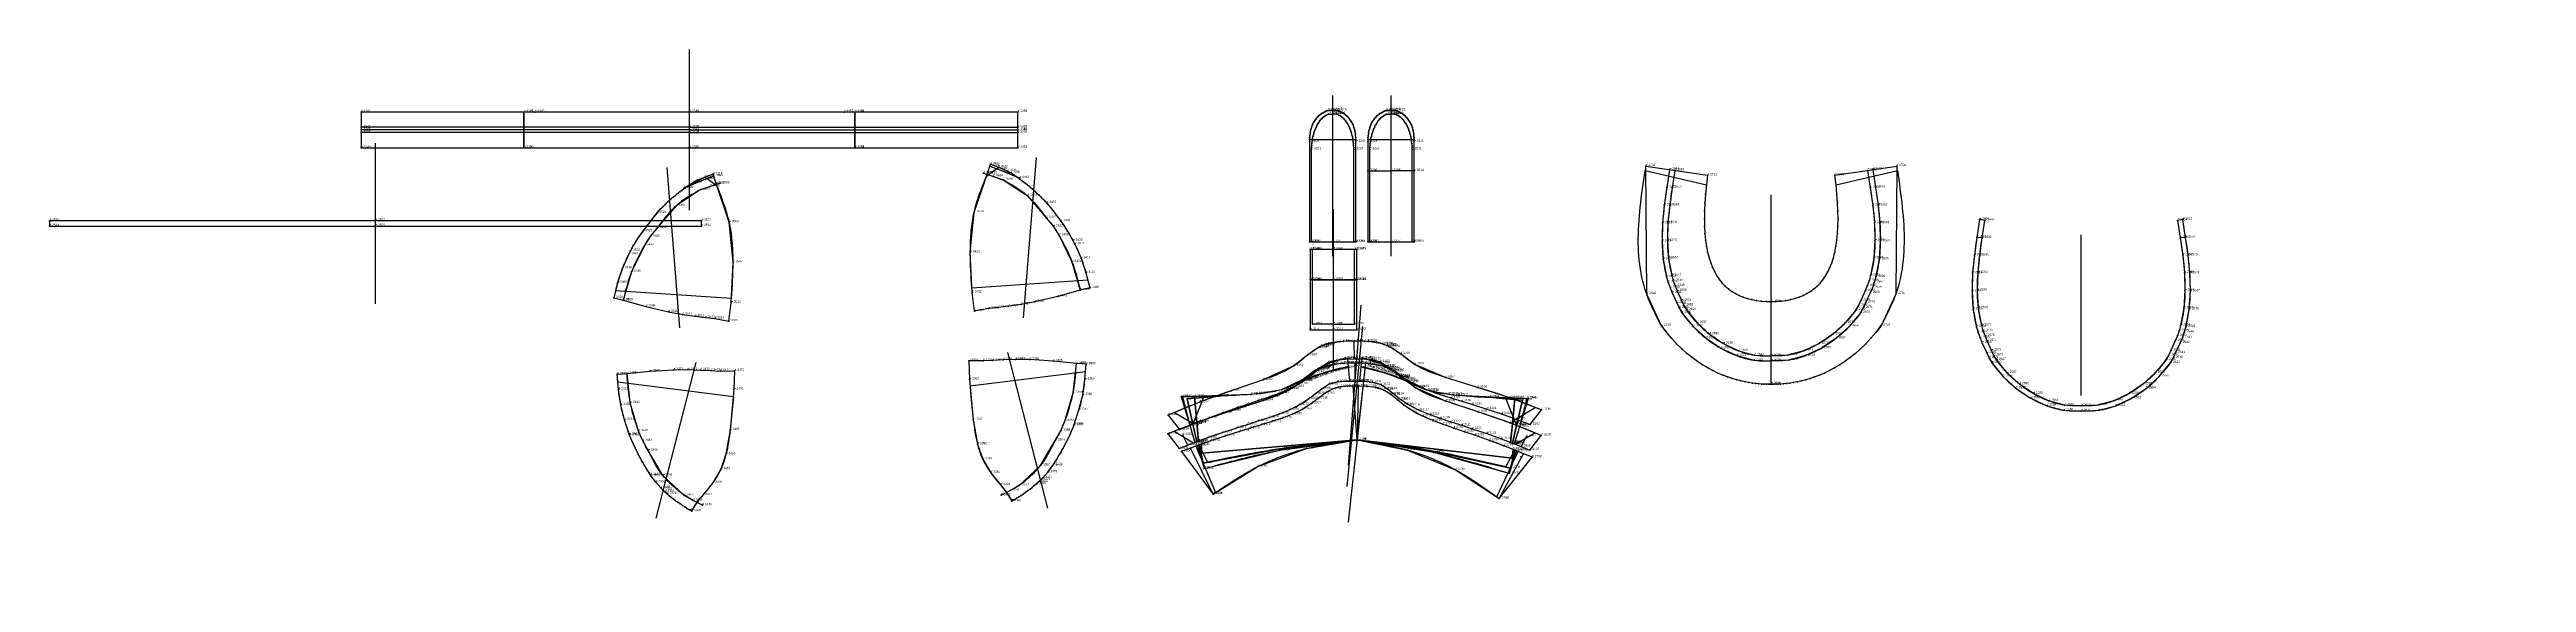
# Model space of a CAD drawing. Extents: x -129 to 180, y -125 to 336.
# Drawn here: x -97.4 to 179.9, y 275.8 to 335.5 of the extents above; entities that cross this region are included whole.
import ezdxf

# ---------------------------------------------------------------- set-up
doc = ezdxf.new("R2010")
doc.units = 0

# ---------------------------------------------------------------- blocks, each defined once
blk = doc.blocks.new('Pattern_7843196_M')
at = {"layer": '1'}
blk.add_lwpolyline([(-30.619015, 306.729828), (-28.070843, 306.118561), (-26.50036, 305.841492), (-25.112167, 305.641266), (-23.952837, 305.498108), (-22.891672, 305.369049), (-21.324604, 305.089905), (-21.043751, 307.166595), (-20.840052, 311.664734), (-21.267784, 316.172882), (-22.756027, 320.49527), (-23.090052, 321.543335), (-23.998564, 321.205139), (-24.968468, 320.807007), (-25.35845, 320.584259), (-25.569279, 320.446594), (-25.778194, 320.30661), (-25.985195, 320.164337), (-26.190283, 320.019806), (-26.393457, 319.872955), (-26.594719, 319.723846), (-26.794067, 319.572449), (-26.991501, 319.418762), (-27.187019, 319.262756), (-27.380627, 319.104492), (-27.572319, 318.943939), (-27.762098, 318.781097), (-27.949965, 318.615997), (-28.135916, 318.448578), (-28.319954, 318.27887), (-28.502079, 318.106873), (-28.682289, 317.932617), (-28.860586, 317.756042), (-29.03697, 317.577209), (-29.211441, 317.396088), (-29.383997, 317.212646), (-29.909115, 316.538666), (-30.433022, 315.855652), (-30.954975, 315.164368), (-31.145676, 314.902283), (-31.331179, 314.636932), (-31.511482, 314.368286), (-31.686588, 314.096375), (-31.856493, 313.821167), (-32.021202, 313.542725), (-32.18071, 313.260956), (-32.335018, 312.975952), (-32.532944, 312.592133), (-33.239075, 311.014343), (-33.776443, 309.371399), (-34.206753, 307.696655), (-33.138538, 307.434143)], close=True, dxfattribs=at)
at = {"layer": '2'}
for p in [(-26.360968, 319.997528), (-26.360968, 319.997528), (-25.35845, 320.584259), (-25.35845, 320.584259), (-24.968468, 320.807007), (-24.968468, 320.807007), (-24.513735, 319.800629), (-24.513735, 319.800629), (-23.090052, 321.543335), (-23.090052, 321.543335), (-23.02317, 321.333496), (-23.02317, 321.333496), (-22.756027, 320.49527), (-22.756027, 320.49527), (-22.31209, 320.535614), (-22.31209, 320.535614), (-29.383997, 317.212646), (-29.383997, 317.212646), (-30.954975, 315.164368), (-30.954975, 315.164368), (-30.776976, 313.568939), (-30.776976, 313.568939), (-29.328186, 315.536072), (-29.328186, 315.536072), (-32.335018, 312.975952), (-32.335018, 312.975952), (-34.206753, 307.696655), (-34.206753, 307.696655), (-33.138538, 307.434143), (-33.138538, 307.434143), (-33.138538, 307.434143), (-33.138538, 307.434143), (-30.619015, 306.729828), (-30.619015, 306.729828), (-28.070843, 306.118561), (-28.070843, 306.118561), (-26.50036, 305.841492), (-26.50036, 305.841492), (-25.112167, 305.641266), (-25.112167, 305.641266), (-23.952837, 305.498108), (-23.952837, 305.498108), (-22.891672, 305.369049), (-22.891672, 305.369049), (-21.324604, 305.089905), (-21.324604, 305.089905), (-21.043751, 307.166595), (-21.043751, 307.166595)]:
    blk.add_point(p, dxfattribs=at)
at = {"layer": '3'}
for p in [(-27.572319, 318.943939), (-27.572319, 318.943939), (-27.380627, 319.104492), (-27.380627, 319.104492), (-27.187019, 319.262756), (-27.187019, 319.262756), (-26.991501, 319.418762), (-26.991501, 319.418762), (-26.794067, 319.572449), (-26.794067, 319.572449), (-26.594719, 319.723846), (-26.594719, 319.723846), (-26.393457, 319.872955), (-26.393457, 319.872955), (-26.190283, 320.019806), (-26.190283, 320.019806), (-25.985195, 320.164337), (-25.985195, 320.164337), (-25.778194, 320.30661), (-25.778194, 320.30661), (-25.569279, 320.446594), (-25.569279, 320.446594), (-23.998564, 321.205139), (-23.998564, 321.205139), (-23.918335, 321.000275), (-23.918335, 321.000275), (-23.419605, 320.182648), (-23.419605, 320.182648), (-29.909115, 316.538666), (-29.909115, 316.538666), (-29.211441, 317.396088), (-29.211441, 317.396088), (-29.03697, 317.577209), (-29.03697, 317.577209), (-28.860586, 317.756042), (-28.860586, 317.756042), (-28.682289, 317.932617), (-28.682289, 317.932617), (-28.502079, 318.106873), (-28.502079, 318.106873), (-28.319954, 318.27887), (-28.319954, 318.27887), (-28.135916, 318.448578), (-28.135916, 318.448578), (-27.949965, 318.615997), (-27.949965, 318.615997), (-27.762098, 318.781097), (-27.762098, 318.781097), (-27.230743, 318.01239), (-27.230743, 318.01239), (-21.267784, 316.172882), (-21.267784, 316.172882), (-32.021202, 313.542725), (-32.021202, 313.542725), (-31.856493, 313.821167), (-31.856493, 313.821167), (-31.686588, 314.096375), (-31.686588, 314.096375), (-31.511482, 314.368286), (-31.511482, 314.368286), (-31.331179, 314.636932), (-31.331179, 314.636932), (-31.145676, 314.902283), (-31.145676, 314.902283), (-30.433022, 315.855652), (-30.433022, 315.855652), (-30.132624, 314.553467), (-30.132624, 314.553467), (-33.239075, 311.014343), (-33.239075, 311.014343), (-32.532944, 312.592133), (-32.532944, 312.592133), (-32.218765, 310.602661), (-32.218765, 310.602661), (-32.18071, 313.260956), (-32.18071, 313.260956), (-20.840052, 311.664734), (-20.840052, 311.664734), (-33.776443, 309.371399), (-33.776443, 309.371399)]:
    blk.add_point(p, dxfattribs=at)
at = {"layer": '7'}
blk.add_line((-26.805605, 304.345276), (-28.241199, 322.287933), dxfattribs=at)
at = {"layer": '8'}
for points in [[(-22.31209, 320.535614), (-23.419605, 320.182648), (-24.513735, 319.800629), (-27.230743, 318.01239), (-29.328186, 315.536072), (-30.132624, 314.553467), (-30.776976, 313.568939), (-32.218765, 310.602661), (-33.138538, 307.434143)], [(-23.02317, 321.333496), (-23.918335, 321.000275), (-26.360968, 319.997528)]]:
    blk.add_lwpolyline(points, dxfattribs=at)
at = {"layer": '84'}
blk.add_lwpolyline([(-21.01034, 307.665375), (-20.977724, 308.164124), (-20.946716, 308.662933), (-20.918129, 309.161987), (-20.892782, 309.661377), (-20.871487, 310.161224), (-20.855057, 310.661652), (-20.844307, 311.162781), (-20.840052, 311.664734), (-20.840717, 311.932343), (-20.843611, 312.200012), (-20.848898, 312.467712), (-20.856747, 312.735352), (-20.867325, 313.002869), (-20.880796, 313.270142), (-20.897331, 313.53714), (-20.917093, 313.803741), (-20.94025, 314.069885), (-20.966972, 314.33548), (-20.997421, 314.600464), (-21.031769, 314.864746), (-21.070177, 315.128265), (-21.112816, 315.3909), (-21.159853, 315.652618), (-21.211452, 315.9133), (-21.267784, 316.172882), (-21.338127, 316.468384), (-21.414444, 316.76236), (-21.496304, 317.054901), (-21.583279, 317.3461), (-21.67495, 317.636108), (-21.770885, 317.925049), (-21.870663, 318.212982), (-21.973854, 318.500092), (-22.080036, 318.786438), (-22.188778, 319.072144), (-22.299658, 319.35733), (-22.412249, 319.64212), (-22.526125, 319.926636), (-22.64086, 320.210968), (-23.998564, 321.205139), (-25.569279, 320.446594), (-25.778194, 320.30661), (-25.985195, 320.164337), (-26.190283, 320.019806), (-26.393457, 319.872955), (-26.594719, 319.723846), (-26.794067, 319.572449), (-26.991501, 319.418762), (-27.187019, 319.262756), (-27.380627, 319.104492), (-27.572319, 318.943939), (-27.762098, 318.781097), (-27.949965, 318.615997), (-28.135916, 318.448578), (-28.319954, 318.27887), (-28.502079, 318.106873), (-28.682289, 317.932617), (-28.860586, 317.756042), (-29.03697, 317.577209), (-29.211441, 317.396088), (-29.909115, 316.538666), (-30.433022, 315.855652), (-31.145676, 314.902283), (-31.331179, 314.636932), (-31.511482, 314.368286), (-31.686588, 314.096375), (-31.856493, 313.821167), (-32.021202, 313.542725), (-32.18071, 313.260956), (-32.532944, 312.592133), (-32.724125, 312.204315), (-32.906151, 311.812195), (-33.07811, 311.415588), (-33.239075, 311.014343), (-33.388378, 310.608643), (-33.526833, 310.199219), (-33.655754, 309.786621), (-33.776443, 309.371399), (-33.998646, 308.535797)], close=True, dxfattribs=at)
at = {"layer": '85'}
for points in [[(-23.419605, 320.182648), (-24.75296, 319.665924), (-24.99161, 319.53064), (-25.229158, 319.394165), (-25.46508, 319.25592), (-25.698849, 319.115295), (-25.929937, 318.971619), (-26.15782, 318.824371), (-26.381973, 318.672852), (-26.601866, 318.516541), (-26.816977, 318.354736), (-27.026777, 318.18689), (-27.230743, 318.01239), (-27.428028, 317.831268), (-27.619423, 317.643585), (-27.805468, 317.449921), (-27.986702, 317.250885), (-28.163666, 317.047058), (-28.336899, 316.83905), (-28.506939, 316.627411), (-28.67433, 316.412781), (-28.839611, 316.19574), (-29.003319, 315.976898), (-29.165998, 315.756805), (-29.604744, 315.21463), (-29.874931, 314.888733), (-30.132624, 314.553467), (-30.463911, 314.067871), (-30.951546, 313.244751), (-31.12501, 312.920227), (-31.296301, 312.59494), (-31.464352, 312.268463), (-31.628101, 311.940338), (-31.786482, 311.610138), (-31.938429, 311.277405), (-32.082878, 310.941742), (-32.218765, 310.602661), (-32.345379, 310.259857), (-32.46336, 309.913849), (-32.573792, 309.565002), (-32.677753, 309.213715), (-32.776333, 308.860352), (-32.870617, 308.505341), (-32.961689, 308.149017), (-33.050636, 307.79184), (-33.138538, 307.434143)], [(-23.918335, 321.000275), (-24.532955, 320.759369), (-25.144051, 320.510132), (-25.752945, 320.25528), (-26.360968, 319.997528)]]:
    blk.add_lwpolyline(points, dxfattribs=at)
at = {"layer": '1'}
for s, p in [('# 3518', (-23.090052, 321.543335)), ('# 3520', (-25.35845, 320.584259)), ('# 3519', (-24.968468, 320.807007)), ('# 3506', (-23.998564, 321.205139)), ('# 3517', (-22.756027, 320.49527)), ('# 3521', (-29.383997, 317.212646)), ('# 3508', (-21.267784, 316.172882)), ('# 3522', (-30.954975, 315.164368)), ('# 3498', (-33.239075, 311.014343)), ('# 3497', (-32.532944, 312.592133)), ('# 3523', (-32.335018, 312.975952)), ('# 3507', (-20.840052, 311.664734)), ('# 3524', (-34.206753, 307.696655)), ('# 3499', (-33.776443, 309.371399)), ('# 3525', (-33.138538, 307.434143)), ('# 3509', (-30.619015, 306.729828)), ('# 3510', (-28.070843, 306.118561)), ('# 3511', (-26.50036, 305.841492)), ('# 3512', (-25.112167, 305.641266)), ('# 3513', (-23.952837, 305.498108)), ('# 3514', (-22.891672, 305.369049)), ('# 3515', (-21.324604, 305.089905)), ('# 3516', (-21.043751, 307.166595))]:
    blk.add_text(s, height=0.25, dxfattribs=at).set_placement(p)
at = {"layer": '8'}
for s, p in [('# 3496', (-26.360968, 319.997528)), ('# 3490', (-24.513735, 319.800629)), ('# 3494', (-23.918335, 321.000275)), ('# 3488', (-23.419605, 320.182648)), ('# 3495', (-23.02317, 321.333496)), ('# 3489', (-22.31209, 320.535614)), ('# 3487', (-27.230743, 318.01239)), ('# 3492', (-30.776976, 313.568939)), ('# 3486', (-30.132624, 314.553467)), ('# 3491', (-29.328186, 315.536072)), ('# 3485', (-32.218765, 310.602661)), ('# 3493', (-33.138538, 307.434143))]:
    blk.add_text(s, height=0.25, dxfattribs=at).set_placement(p)
at = {"layer": '85'}
for s, p in [('# 3496', (-26.360968, 319.997528)), ('# 3493', (-33.138538, 307.434143))]:
    blk.add_text(s, height=0.25, dxfattribs=at).set_placement(p)
blk = doc.blocks.new('Pattern_7843197_M')
at = {"layer": '1'}
blk.add_lwpolyline([(-30.111732, 299.481628), (-27.496643, 299.649292), (-25.901917, 299.654449), (-24.499912, 299.61499), (-23.333153, 299.558289), (-22.265526, 299.504486), (-20.673809, 299.512238), (-20.751268, 297.418091), (-21.174564, 292.912689), (-21.639456, 290.17511), (-22.221306, 288.505066), (-23.128792, 286.987091), (-24.238176, 285.607269), (-24.397713, 285.422577), (-24.55176, 285.2341), (-24.700315, 285.04184), (-24.843378, 284.845795), (-24.980951, 284.645996), (-25.113033, 284.442383), (-25.239624, 284.235016), (-25.360723, 284.023865), (-25.476332, 283.808929), (-25.741919, 283.963348), (-26.004627, 284.121918), (-26.264463, 284.284607), (-26.521421, 284.451447), (-26.775505, 284.622437), (-27.026712, 284.797516), (-27.275043, 284.976776), (-27.5205, 285.160126), (-27.763083, 285.347656), (-28.002787, 285.539276), (-28.239616, 285.735046), (-28.479397, 285.956512), (-28.717642, 286.179657), (-28.947405, 286.41153), (-29.510504, 287.042114), (-30.011955, 287.722778), (-30.097116, 287.852661), (-30.249882, 288.087555), (-30.399319, 288.322357), (-30.545427, 288.557068), (-30.688208, 288.791718), (-30.827662, 289.026276), (-30.963785, 289.260742), (-31.096581, 289.495178), (-31.226048, 289.729492), (-31.352188, 289.963745), (-31.474998, 290.197937), (-31.594481, 290.432037), (-31.710632, 290.666077), (-31.82346, 290.900024), (-31.932957, 291.133881), (-32.039124, 291.367676), (-32.141968, 291.601379), (-32.241478, 291.835022), (-32.337662, 292.068604), (-32.430519, 292.302094), (-32.465542, 292.386292), (-32.99749, 294.031586), (-33.424156, 295.706726), (-33.673443, 297.417297), (-33.811806, 299.140869), (-32.71447, 299.217346)], close=True, dxfattribs=at)
at = {"layer": '2'}
for p in [(-30.111732, 299.481628), (-30.111732, 299.481628), (-27.496643, 299.649292), (-27.496643, 299.649292), (-25.901917, 299.654449), (-25.901917, 299.654449), (-24.499912, 299.61499), (-24.499912, 299.61499), (-23.333153, 299.558289), (-23.333153, 299.558289), (-22.265526, 299.504486), (-22.265526, 299.504486), (-20.673809, 299.512238), (-20.673809, 299.512238), (-33.811806, 299.140869), (-33.811806, 299.140869), (-32.71447, 299.217346), (-32.71447, 299.217346), (-32.71447, 299.217346), (-32.71447, 299.217346), (-20.751268, 297.418091), (-20.751268, 297.418091), (-32.465542, 292.386292), (-32.465542, 292.386292), (-32.430519, 292.302094), (-32.430519, 292.302094), (-31.433853, 292.769653), (-31.433853, 292.769653), (-30.341803, 290.584259), (-30.341803, 290.584259), (-30.097116, 287.852661), (-30.097116, 287.852661), (-28.239616, 285.735046), (-28.239616, 285.735046), (-26.325262, 285.561005), (-26.325262, 285.561005), (-25.476332, 283.808929), (-25.476332, 283.808929), (-24.281233, 284.461273), (-24.281233, 284.461273), (-24.238176, 285.607269), (-24.238176, 285.607269)]:
    blk.add_point(p, dxfattribs=at)
at = {"layer": '3'}
for p in [(-33.673443, 297.417297), (-33.673443, 297.417297), (-33.424156, 295.706726), (-33.424156, 295.706726), (-32.99749, 294.031586), (-32.99749, 294.031586), (-32.348591, 295.938385), (-32.348591, 295.938385), (-32.337662, 292.068604), (-32.337662, 292.068604), (-32.241478, 291.835022), (-32.241478, 291.835022), (-32.141968, 291.601379), (-32.141968, 291.601379), (-32.039124, 291.367676), (-32.039124, 291.367676), (-30.966867, 291.689636), (-30.966867, 291.689636), (-21.174564, 292.912689), (-21.174564, 292.912689), (-31.932957, 291.133881), (-31.932957, 291.133881), (-31.82346, 290.900024), (-31.82346, 290.900024), (-31.710632, 290.666077), (-31.710632, 290.666077), (-31.594481, 290.432037), (-31.594481, 290.432037), (-31.474998, 290.197937), (-31.474998, 290.197937), (-31.352188, 289.963745), (-31.352188, 289.963745), (-31.226048, 289.729492), (-31.226048, 289.729492), (-31.096581, 289.495178), (-31.096581, 289.495178), (-30.963785, 289.260742), (-30.963785, 289.260742), (-30.827662, 289.026276), (-30.827662, 289.026276), (-30.688208, 288.791718), (-30.688208, 288.791718), (-30.545427, 288.557068), (-30.545427, 288.557068), (-22.221306, 288.505066), (-22.221306, 288.505066), (-21.639456, 290.17511), (-21.639456, 290.17511), (-30.399319, 288.322357), (-30.399319, 288.322357), (-30.249882, 288.087555), (-30.249882, 288.087555), (-30.011955, 287.722778), (-30.011955, 287.722778), (-29.510504, 287.042114), (-29.510504, 287.042114), (-28.947405, 286.41153), (-28.947405, 286.41153), (-28.717642, 286.179657), (-28.717642, 286.179657), (-28.697454, 287.786469), (-28.697454, 287.786469), (-28.479397, 285.956512), (-28.479397, 285.956512), (-23.128792, 286.987091), (-23.128792, 286.987091), (-28.002787, 285.539276), (-28.002787, 285.539276), (-27.763083, 285.347656), (-27.763083, 285.347656), (-27.5205, 285.160126), (-27.5205, 285.160126), (-27.275043, 284.976776), (-27.275043, 284.976776), (-27.026712, 284.797516), (-27.026712, 284.797516), (-26.775505, 284.622437), (-26.775505, 284.622437), (-26.521421, 284.451447), (-26.521421, 284.451447), (-26.264463, 284.284607), (-26.264463, 284.284607), (-26.004627, 284.121918), (-26.004627, 284.121918), (-25.741919, 283.963348), (-25.741919, 283.963348), (-25.360723, 284.023865), (-25.360723, 284.023865), (-25.312319, 284.997986), (-25.312319, 284.997986), (-25.239624, 284.235016), (-25.239624, 284.235016), (-25.113033, 284.442383), (-25.113033, 284.442383), (-24.980951, 284.645996), (-24.980951, 284.645996), (-24.843378, 284.845795), (-24.843378, 284.845795), (-24.700315, 285.04184), (-24.700315, 285.04184), (-24.55176, 285.2341), (-24.55176, 285.2341), (-24.397713, 285.422577), (-24.397713, 285.422577)]:
    blk.add_point(p, dxfattribs=at)
at = {"layer": '7'}
blk.add_line((-25.005384, 300.449127), (-29.480232, 283.014221), dxfattribs=at)
at = {"layer": '8'}
blk.add_lwpolyline([(-24.281233, 284.461273), (-25.312319, 284.997986), (-26.325262, 285.561005), (-28.697454, 287.786469), (-30.341803, 290.584259), (-30.966867, 291.689636), (-31.433853, 292.769653), (-32.348591, 295.938385), (-32.71447, 299.217346)], dxfattribs=at)
at = {"layer": '84'}
blk.add_lwpolyline([(-20.813375, 296.666504), (-20.876848, 295.915253), (-20.943197, 295.164246), (-21.013927, 294.413513), (-21.090548, 293.662994), (-21.174564, 292.912689), (-21.216228, 292.567596), (-21.260664, 292.2229), (-21.308834, 291.878845), (-21.361702, 291.535614), (-21.420237, 291.19342), (-21.485397, 290.852478), (-21.558147, 290.51297), (-21.639456, 290.17511), (-21.715897, 289.889832), (-21.799728, 289.606628), (-21.891567, 289.326019), (-21.992031, 289.048553), (-22.101738, 288.774719), (-22.221306, 288.505066), (-22.35107, 288.240143), (-22.490438, 287.980072), (-22.638655, 287.724823), (-22.794956, 287.474304), (-22.958588, 287.228394), (-23.128792, 286.987091), (-23.394819, 286.632965), (-23.670509, 286.286774), (-23.952688, 285.945801), (-24.397713, 285.422577), (-24.55176, 285.2341), (-24.700315, 285.04184), (-24.843378, 284.845795), (-24.980951, 284.645996), (-25.113033, 284.442383), (-25.239624, 284.235016), (-25.360723, 284.023865), (-25.741919, 283.963348), (-26.004627, 284.121918), (-26.264463, 284.284607), (-26.521421, 284.451447), (-26.775505, 284.622437), (-27.026712, 284.797516), (-27.275043, 284.976776), (-27.5205, 285.160126), (-27.763083, 285.347656), (-28.002787, 285.539276), (-28.479397, 285.956512), (-28.717642, 286.179657), (-28.947405, 286.41153), (-29.510504, 287.042114), (-29.769661, 287.376251), (-30.011955, 287.722778), (-30.249882, 288.087555), (-30.399319, 288.322357), (-30.545427, 288.557068), (-30.688208, 288.791718), (-30.827662, 289.026276), (-30.963785, 289.260742), (-31.096581, 289.495178), (-31.226048, 289.729492), (-31.352188, 289.963745), (-31.474998, 290.197937), (-31.594481, 290.432037), (-31.710632, 290.666077), (-31.82346, 290.900024), (-31.932957, 291.133881), (-32.039124, 291.367676), (-32.141968, 291.601379), (-32.241478, 291.835022), (-32.337662, 292.068604), (-32.738068, 293.206757), (-32.99749, 294.031586), (-33.118164, 294.446869), (-33.230591, 294.864319), (-33.333134, 295.28418), (-33.424156, 295.706726), (-33.502495, 296.131805), (-33.569115, 296.558838), (-33.625576, 296.987457), (-33.673443, 297.417297), (-33.749725, 298.278564)], close=True, dxfattribs=at)
at = {"layer": '85'}
blk.add_lwpolyline([(-25.312319, 284.997986), (-26.538004, 285.734558), (-26.750084, 285.908539), (-26.960876, 286.083527), (-27.169762, 286.259979), (-27.376116, 286.438446), (-27.579317, 286.619415), (-27.778742, 286.803406), (-27.97377, 286.990906), (-28.163778, 287.182465), (-28.348143, 287.378571), (-28.526241, 287.579712), (-28.697454, 287.786469), (-28.860956, 287.998596), (-29.017536, 288.216156), (-29.167824, 288.438721), (-29.312454, 288.665741), (-29.452061, 288.896759), (-29.587275, 289.131287), (-29.718731, 289.368805), (-29.847063, 289.608826), (-29.972902, 289.850891), (-30.096884, 290.094482), (-30.219639, 290.339081), (-30.55949, 290.94812), (-30.77013, 291.315338), (-30.966867, 291.689636), (-31.210478, 292.224609), (-31.550573, 293.118866), (-31.666145, 293.468201), (-31.779448, 293.817932), (-31.889353, 294.168304), (-31.994738, 294.519562), (-32.094479, 294.871918), (-32.18745, 295.225677), (-32.27253, 295.581085), (-32.348591, 295.938385), (-32.414886, 296.297729), (-32.472122, 296.658813), (-32.521431, 297.021393), (-32.563953, 297.385254), (-32.600822, 297.750244), (-32.633175, 298.11615), (-32.66214, 298.482758), (-32.688862, 298.849884), (-32.71447, 299.217346)], dxfattribs=at)
at = {"layer": '1'}
for s, p in [('# 3469', (-30.111732, 299.481628)), ('# 3470', (-27.496643, 299.649292)), ('# 3471', (-25.901917, 299.654449)), ('# 3472', (-24.499912, 299.61499)), ('# 3473', (-23.333153, 299.558289)), ('# 3474', (-22.265526, 299.504486)), ('# 3475', (-20.673809, 299.512238)), ('# 3483', (-33.811806, 299.140869)), ('# 3453', (-33.673443, 297.417297)), ('# 3484', (-32.71447, 299.217346)), ('# 3476', (-20.751268, 297.418091)), ('# 3452', (-33.424156, 295.706726)), ('# 3451', (-32.99749, 294.031586)), ('# 3482', (-32.465542, 292.386292)), ('# 3481', (-32.430519, 292.302094)), ('# 3465', (-21.174564, 292.912689)), ('# 3467', (-22.221306, 288.505066)), ('# 3466', (-21.639456, 290.17511)), ('# 3480', (-30.097116, 287.852661)), ('# 3460', (-30.011955, 287.722778)), ('# 3459', (-29.510504, 287.042114)), ('# 3458', (-28.947405, 286.41153)), ('# 3457', (-28.717642, 286.179657)), ('# 3456', (-28.479397, 285.956512)), ('# 3479', (-28.239616, 285.735046)), ('# 3477', (-24.238176, 285.607269)), ('# 3468', (-23.128792, 286.987091)), ('# 3478', (-25.476332, 283.808929))]:
    blk.add_text(s, height=0.25, dxfattribs=at).set_placement(p)
at = {"layer": '8'}
for s, p in [('# 3450', (-32.71447, 299.217346)), ('# 3442', (-32.348591, 295.938385)), ('# 3449', (-31.433853, 292.769653)), ('# 3443', (-30.966867, 291.689636)), ('# 3448', (-30.341803, 290.584259)), ('# 3444', (-28.697454, 287.786469)), ('# 3447', (-26.325262, 285.561005)), ('# 3445', (-25.312319, 284.997986)), ('# 3446', (-24.281233, 284.461273))]:
    blk.add_text(s, height=0.25, dxfattribs=at).set_placement(p)
at = {"layer": '85'}
blk.add_text('# 3450', height=0.25, dxfattribs=at).set_placement((-32.71447, 299.217346))
blk = doc.blocks.new('Pattern_7843198_M')
at = {"layer": '1'}
blk.add_lwpolyline([(15.493566, 307.854828), (12.945395, 307.243561), (11.374912, 306.966492), (9.986719, 306.766266), (8.827389, 306.623108), (7.766223, 306.494049), (6.199155, 306.214905), (5.918303, 308.291595), (5.714603, 312.789734), (6.142335, 317.297882), (7.63058, 321.62027), (7.964604, 322.668335), (8.873116, 322.330139), (9.843019, 321.932007), (10.233001, 321.709259), (10.44383, 321.571594), (10.652746, 321.43161), (10.859747, 321.289337), (11.064836, 321.144806), (11.26801, 320.997955), (11.469271, 320.848846), (11.668618, 320.697449), (11.866052, 320.543762), (12.061572, 320.387756), (12.255178, 320.229492), (12.446871, 320.068939), (12.63665, 319.906097), (12.824515, 319.740997), (13.010468, 319.573578), (13.194506, 319.40387), (13.37663, 319.231873), (13.556841, 319.057617), (13.735138, 318.881042), (13.911522, 318.702209), (14.085992, 318.521088), (14.258548, 318.337646), (14.783667, 317.663666), (15.307574, 316.980652), (15.829528, 316.289368), (16.020229, 316.027283), (16.20573, 315.761932), (16.386034, 315.493286), (16.561138, 315.221375), (16.731045, 314.946167), (16.895752, 314.667725), (17.05526, 314.385956), (17.20957, 314.100952), (17.407495, 313.717133), (18.113626, 312.139343), (18.650997, 310.496399), (19.081306, 308.821655), (18.01309, 308.559143)], close=True, dxfattribs=at)
at = {"layer": '2'}
for p in [(7.186642, 321.660614), (7.186642, 321.660614), (7.897723, 322.458496), (7.897723, 322.458496), (7.964604, 322.668335), (7.964604, 322.668335), (9.843019, 321.932007), (9.843019, 321.932007), (10.233001, 321.709259), (10.233001, 321.709259), (7.63058, 321.62027), (7.63058, 321.62027), (9.388287, 320.925629), (9.388287, 320.925629), (11.23552, 321.122528), (11.23552, 321.122528), (14.202737, 316.661072), (14.202737, 316.661072), (14.258548, 318.337646), (14.258548, 318.337646), (15.829528, 316.289368), (15.829528, 316.289368), (15.651527, 314.693939), (15.651527, 314.693939), (17.20957, 314.100952), (17.20957, 314.100952), (5.918303, 308.291595), (5.918303, 308.291595), (15.493566, 307.854828), (15.493566, 307.854828), (18.01309, 308.559143), (18.01309, 308.559143), (18.01309, 308.559143), (18.01309, 308.559143), (19.081306, 308.821655), (19.081306, 308.821655), (6.199155, 306.214905), (6.199155, 306.214905), (7.766223, 306.494049), (7.766223, 306.494049), (8.827389, 306.623108), (8.827389, 306.623108), (9.986719, 306.766266), (9.986719, 306.766266), (11.374912, 306.966492), (11.374912, 306.966492), (12.945395, 307.243561), (12.945395, 307.243561)]:
    blk.add_point(p, dxfattribs=at)
at = {"layer": '3'}
for p in [(8.792888, 322.125275), (8.792888, 322.125275), (8.873116, 322.330139), (8.873116, 322.330139), (8.294158, 321.307648), (8.294158, 321.307648), (10.44383, 321.571594), (10.44383, 321.571594), (10.652746, 321.43161), (10.652746, 321.43161), (10.859747, 321.289337), (10.859747, 321.289337), (11.064836, 321.144806), (11.064836, 321.144806), (11.26801, 320.997955), (11.26801, 320.997955), (11.469271, 320.848846), (11.469271, 320.848846), (11.668618, 320.697449), (11.668618, 320.697449), (11.866052, 320.543762), (11.866052, 320.543762), (12.061572, 320.387756), (12.061572, 320.387756), (12.105295, 319.13739), (12.105295, 319.13739), (12.255178, 320.229492), (12.255178, 320.229492), (12.446871, 320.068939), (12.446871, 320.068939), (12.63665, 319.906097), (12.63665, 319.906097), (12.824515, 319.740997), (12.824515, 319.740997), (13.010468, 319.573578), (13.010468, 319.573578), (13.194506, 319.40387), (13.194506, 319.40387), (13.37663, 319.231873), (13.37663, 319.231873), (13.556841, 319.057617), (13.556841, 319.057617), (6.142335, 317.297882), (6.142335, 317.297882), (13.735138, 318.881042), (13.735138, 318.881042), (13.911522, 318.702209), (13.911522, 318.702209), (14.085992, 318.521088), (14.085992, 318.521088), (14.783667, 317.663666), (14.783667, 317.663666), (15.307574, 316.980652), (15.307574, 316.980652), (15.007175, 315.678467), (15.007175, 315.678467), (16.020229, 316.027283), (16.020229, 316.027283), (16.20573, 315.761932), (16.20573, 315.761932), (16.386034, 315.493286), (16.386034, 315.493286), (16.561138, 315.221375), (16.561138, 315.221375), (16.731045, 314.946167), (16.731045, 314.946167), (16.895752, 314.667725), (16.895752, 314.667725), (17.05526, 314.385956), (17.05526, 314.385956), (17.407495, 313.717133), (17.407495, 313.717133), (5.714603, 312.789734), (5.714603, 312.789734), (17.093315, 311.727661), (17.093315, 311.727661), (18.113626, 312.139343), (18.113626, 312.139343), (18.650997, 310.496399), (18.650997, 310.496399)]:
    blk.add_point(p, dxfattribs=at)
at = {"layer": '7'}
blk.add_line((11.680155, 305.470276), (13.115752, 323.412933), dxfattribs=at)
at = {"layer": '8'}
for points in [[(7.186642, 321.660614), (8.294158, 321.307648), (9.388287, 320.925629), (12.105295, 319.13739), (14.202737, 316.661072), (15.007175, 315.678467), (15.651527, 314.693939), (17.093315, 311.727661), (18.01309, 308.559143)], [(7.897723, 322.458496), (8.792888, 322.125275), (11.23552, 321.122528)]]:
    blk.add_lwpolyline(points, dxfattribs=at)
at = {"layer": '84'}
blk.add_lwpolyline([(5.884892, 308.790375), (5.852275, 309.289124), (5.821267, 309.787933), (5.792682, 310.286987), (5.767334, 310.786377), (5.746037, 311.286224), (5.729608, 311.786652), (5.718858, 312.287781), (5.714603, 312.789734), (5.715269, 313.057343), (5.718163, 313.325012), (5.72345, 313.592712), (5.731299, 313.860352), (5.741877, 314.127869), (5.755348, 314.395142), (5.771882, 314.66214), (5.791646, 314.928741), (5.814803, 315.194885), (5.841524, 315.46048), (5.871974, 315.725464), (5.90632, 315.989746), (5.944729, 316.253265), (5.987369, 316.5159), (6.034404, 316.777618), (6.086005, 317.0383), (6.142335, 317.297882), (6.21268, 317.593384), (6.288995, 317.88736), (6.370854, 318.179901), (6.457831, 318.4711), (6.549501, 318.761108), (6.645438, 319.050049), (6.745215, 319.337982), (6.848406, 319.625092), (6.954587, 319.911438), (7.063329, 320.197144), (7.17421, 320.48233), (7.2868, 320.76712), (7.400677, 321.051636), (7.515411, 321.335968), (8.873116, 322.330139), (10.44383, 321.571594), (10.652746, 321.43161), (10.859747, 321.289337), (11.064836, 321.144806), (11.26801, 320.997955), (11.469271, 320.848846), (11.668618, 320.697449), (11.866052, 320.543762), (12.061572, 320.387756), (12.255178, 320.229492), (12.446871, 320.068939), (12.63665, 319.906097), (12.824515, 319.740997), (13.010468, 319.573578), (13.194506, 319.40387), (13.37663, 319.231873), (13.556841, 319.057617), (13.735138, 318.881042), (13.911522, 318.702209), (14.085992, 318.521088), (14.783667, 317.663666), (15.307574, 316.980652), (16.020229, 316.027283), (16.20573, 315.761932), (16.386034, 315.493286), (16.561138, 315.221375), (16.731045, 314.946167), (16.895752, 314.667725), (17.05526, 314.385956), (17.407495, 313.717133), (17.598677, 313.329315), (17.780704, 312.937195), (17.95266, 312.540588), (18.113626, 312.139343), (18.26293, 311.733643), (18.401386, 311.324219), (18.530304, 310.911621), (18.650997, 310.496399), (18.873196, 309.660797)], close=True, dxfattribs=at)
at = {"layer": '85'}
for points in [[(8.792888, 322.125275), (9.407507, 321.884369), (10.018601, 321.635132), (10.627498, 321.38028), (11.23552, 321.122528)], [(8.294158, 321.307648), (9.627512, 320.790924), (9.866161, 320.65564), (10.10371, 320.519165), (10.339632, 320.38092), (10.5734, 320.240295), (10.804489, 320.096619), (11.032372, 319.949371), (11.256524, 319.797852), (11.476418, 319.641541), (11.691529, 319.479736), (11.90133, 319.31189), (12.105295, 319.13739), (12.30258, 318.956268), (12.493976, 318.768585), (12.680019, 318.574921), (12.861254, 318.375885), (13.038218, 318.172058), (13.21145, 317.96405), (13.381492, 317.752411), (13.548882, 317.537781), (13.714163, 317.32074), (13.877872, 317.101898), (14.04055, 316.881805), (14.479296, 316.33963), (14.749483, 316.013733), (15.007175, 315.678467), (15.338463, 315.192871), (15.826098, 314.369751), (15.999561, 314.045227), (16.170853, 313.71994), (16.338905, 313.393463), (16.502653, 313.065338), (16.661034, 312.735138), (16.812981, 312.402405), (16.95743, 312.066742), (17.093315, 311.727661), (17.219933, 311.384857), (17.337914, 311.038849), (17.448341, 310.690002), (17.552303, 310.338715), (17.650887, 309.985352), (17.745171, 309.630341), (17.836243, 309.274017), (17.925186, 308.91684), (18.01309, 308.559143)]]:
    blk.add_lwpolyline(points, dxfattribs=at)
at = {"layer": '1'}
for s, p in [('# 3433', (7.63058, 321.62027)), ('# 3434', (7.964604, 322.668335)), ('# 3422', (8.873116, 322.330139)), ('# 3435', (9.843019, 321.932007)), ('# 3436', (10.233001, 321.709259)), ('# 3424', (6.142335, 317.297882)), ('# 3437', (14.258548, 318.337646)), ('# 3438', (15.829528, 316.289368)), ('# 3439', (17.20957, 314.100952)), ('# 3413', (17.407495, 313.717133)), ('# 3423', (5.714603, 312.789734)), ('# 3414', (18.113626, 312.139343)), ('# 3415', (18.650997, 310.496399)), ('# 3432', (5.918303, 308.291595)), ('# 3425', (15.493566, 307.854828)), ('# 3441', (18.01309, 308.559143)), ('# 3440', (19.081306, 308.821655)), ('# 3431', (6.199155, 306.214905)), ('# 3430', (7.766223, 306.494049)), ('# 3429', (8.827389, 306.623108)), ('# 3428', (9.986719, 306.766266)), ('# 3427', (11.374912, 306.966492)), ('# 3426', (12.945395, 307.243561))]:
    blk.add_text(s, height=0.25, dxfattribs=at).set_placement(p)
at = {"layer": '8'}
for s, p in [('# 3405', (7.186642, 321.660614)), ('# 3411', (7.897723, 322.458496)), ('# 3410', (8.792888, 322.125275)), ('# 3404', (8.294158, 321.307648)), ('# 3406', (9.388287, 320.925629)), ('# 3412', (11.23552, 321.122528)), ('# 3403', (12.105295, 319.13739)), ('# 3407', (14.202737, 316.661072)), ('# 3402', (15.007175, 315.678467)), ('# 3408', (15.651527, 314.693939)), ('# 3401', (17.093315, 311.727661)), ('# 3409', (18.01309, 308.559143))]:
    blk.add_text(s, height=0.25, dxfattribs=at).set_placement(p)
at = {"layer": '85'}
for s, p in [('# 3412', (11.23552, 321.122528)), ('# 3409', (18.01309, 308.559143))]:
    blk.add_text(s, height=0.25, dxfattribs=at).set_placement(p)
blk = doc.blocks.new('Pattern_7843199_M')
at = {"layer": '1'}
blk.add_lwpolyline([(14.986284, 300.606598), (12.371196, 300.774261), (10.776468, 300.779419), (9.374464, 300.73996), (8.207705, 300.683258), (7.140077, 300.629456), (5.54836, 300.637207), (5.62582, 298.54306), (6.049117, 294.037659), (6.514008, 291.300079), (7.095858, 289.630035), (8.003344, 288.112061), (9.112728, 286.732239), (9.272264, 286.547546), (9.426311, 286.35907), (9.574867, 286.166809), (9.71793, 285.970764), (9.855503, 285.770966), (9.987585, 285.567352), (10.114176, 285.359985), (10.235275, 285.148834), (10.350883, 284.933899), (10.61647, 285.088318), (10.879179, 285.246887), (11.139014, 285.409576), (11.395973, 285.576416), (11.650057, 285.747406), (11.901265, 285.922485), (12.149596, 286.101746), (12.395053, 286.285095), (12.637634, 286.472626), (12.877338, 286.664246), (13.114168, 286.860016), (13.35395, 287.081482), (13.592194, 287.304626), (13.821956, 287.536499), (14.385056, 288.167084), (14.886507, 288.847717), (14.971668, 288.977631), (15.124434, 289.212524), (15.27387, 289.447327), (15.41998, 289.682037), (15.56276, 289.916687), (15.702213, 290.151245), (15.838337, 290.385742), (15.971132, 290.620148), (16.100599, 290.854462), (16.226738, 291.088715), (16.34955, 291.322906), (16.469032, 291.557007), (16.585186, 291.791046), (16.698011, 292.024994), (16.807508, 292.25885), (16.913677, 292.492645), (17.016518, 292.726349), (17.11603, 292.959991), (17.212214, 293.193573), (17.305069, 293.427063), (17.340092, 293.511261), (17.87204, 295.156555), (18.29871, 296.831696), (18.547995, 298.542267), (18.686357, 300.265839), (17.58902, 300.342316)], close=True, dxfattribs=at)
at = {"layer": '2'}
for p in [(5.54836, 300.637207), (5.54836, 300.637207), (7.140077, 300.629456), (7.140077, 300.629456), (8.207705, 300.683258), (8.207705, 300.683258), (9.374464, 300.73996), (9.374464, 300.73996), (10.776468, 300.779419), (10.776468, 300.779419), (12.371196, 300.774261), (12.371196, 300.774261), (14.986284, 300.606598), (14.986284, 300.606598), (17.58902, 300.342316), (17.58902, 300.342316), (17.58902, 300.342316), (17.58902, 300.342316), (18.686357, 300.265839), (18.686357, 300.265839), (5.62582, 298.54306), (5.62582, 298.54306), (15.216354, 291.709229), (15.216354, 291.709229), (16.308405, 293.894623), (16.308405, 293.894623), (17.305069, 293.427063), (17.305069, 293.427063), (17.340092, 293.511261), (17.340092, 293.511261), (14.971668, 288.977631), (14.971668, 288.977631), (9.112728, 286.732239), (9.112728, 286.732239), (11.199814, 286.685974), (11.199814, 286.685974), (13.114168, 286.860016), (13.114168, 286.860016), (9.155785, 285.586243), (9.155785, 285.586243), (10.350883, 284.933899), (10.350883, 284.933899)]:
    blk.add_point(p, dxfattribs=at)
at = {"layer": '3'}
for p in [(17.223141, 297.063354), (17.223141, 297.063354), (18.29871, 296.831696), (18.29871, 296.831696), (18.547995, 298.542267), (18.547995, 298.542267), (6.049117, 294.037659), (6.049117, 294.037659), (17.87204, 295.156555), (17.87204, 295.156555), (6.514008, 291.300079), (6.514008, 291.300079), (15.841419, 292.814606), (15.841419, 292.814606), (16.34955, 291.322906), (16.34955, 291.322906), (16.469032, 291.557007), (16.469032, 291.557007), (16.585186, 291.791046), (16.585186, 291.791046), (16.698011, 292.024994), (16.698011, 292.024994), (16.807508, 292.25885), (16.807508, 292.25885), (16.913677, 292.492645), (16.913677, 292.492645), (17.016518, 292.726349), (17.016518, 292.726349), (17.11603, 292.959991), (17.11603, 292.959991), (17.212214, 293.193573), (17.212214, 293.193573), (7.095858, 289.630035), (7.095858, 289.630035), (13.572006, 288.911438), (13.572006, 288.911438), (14.886507, 288.847717), (14.886507, 288.847717), (15.124434, 289.212524), (15.124434, 289.212524), (15.27387, 289.447327), (15.27387, 289.447327), (15.41998, 289.682037), (15.41998, 289.682037), (15.56276, 289.916687), (15.56276, 289.916687), (15.702213, 290.151245), (15.702213, 290.151245), (15.838337, 290.385742), (15.838337, 290.385742), (15.971132, 290.620148), (15.971132, 290.620148), (16.100599, 290.854462), (16.100599, 290.854462), (16.226738, 291.088715), (16.226738, 291.088715), (8.003344, 288.112061), (8.003344, 288.112061), (9.272264, 286.547546), (9.272264, 286.547546), (9.426311, 286.35907), (9.426311, 286.35907), (9.574867, 286.166809), (9.574867, 286.166809), (9.71793, 285.970764), (9.71793, 285.970764), (9.855503, 285.770966), (9.855503, 285.770966), (10.186872, 286.122955), (10.186872, 286.122955), (11.650057, 285.747406), (11.650057, 285.747406), (11.901265, 285.922485), (11.901265, 285.922485), (12.149596, 286.101746), (12.149596, 286.101746), (12.395053, 286.285095), (12.395053, 286.285095), (12.637634, 286.472626), (12.637634, 286.472626), (12.877338, 286.664246), (12.877338, 286.664246), (13.35395, 287.081482), (13.35395, 287.081482), (13.592194, 287.304626), (13.592194, 287.304626), (13.821956, 287.536499), (13.821956, 287.536499), (14.385056, 288.167084), (14.385056, 288.167084), (9.987585, 285.567352), (9.987585, 285.567352), (10.114176, 285.359985), (10.114176, 285.359985), (10.235275, 285.148834), (10.235275, 285.148834), (10.61647, 285.088318), (10.61647, 285.088318), (10.879179, 285.246887), (10.879179, 285.246887), (11.139014, 285.409576), (11.139014, 285.409576), (11.395973, 285.576416), (11.395973, 285.576416)]:
    blk.add_point(p, dxfattribs=at)
at = {"layer": '7'}
blk.add_line((9.879934, 301.574066), (14.354784, 284.13916), dxfattribs=at)
at = {"layer": '8'}
blk.add_lwpolyline([(9.155785, 285.586243), (10.186872, 286.122955), (11.199814, 286.685974), (13.572006, 288.911438), (15.216354, 291.709229), (15.841419, 292.814606), (16.308405, 293.894623), (17.223141, 297.063354), (17.58902, 300.342316)], dxfattribs=at)
at = {"layer": '84'}
blk.add_lwpolyline([(5.687927, 297.791473), (5.7514, 297.040222), (5.817749, 296.289215), (5.888479, 295.538483), (5.965099, 294.787964), (6.049117, 294.037659), (6.090781, 293.692566), (6.135216, 293.34787), (6.183386, 293.003815), (6.236255, 292.660583), (6.294788, 292.31839), (6.359948, 291.977448), (6.4327, 291.637939), (6.514008, 291.300079), (6.590449, 291.014801), (6.67428, 290.731598), (6.766119, 290.450989), (6.866582, 290.173523), (6.97629, 289.899689), (7.095858, 289.630035), (7.225621, 289.365112), (7.36499, 289.105042), (7.513206, 288.849792), (7.669508, 288.599274), (7.83314, 288.353363), (8.003344, 288.112061), (8.269371, 287.757935), (8.545061, 287.411743), (8.82724, 287.07077), (9.272264, 286.547546), (9.426311, 286.35907), (9.574867, 286.166809), (9.71793, 285.970764), (9.855503, 285.770966), (9.987585, 285.567352), (10.114176, 285.359985), (10.235275, 285.148834), (10.61647, 285.088318), (10.879179, 285.246887), (11.139014, 285.409576), (11.395973, 285.576416), (11.650057, 285.747406), (11.901265, 285.922485), (12.149596, 286.101746), (12.395053, 286.285095), (12.637634, 286.472626), (12.877338, 286.664246), (13.35395, 287.081482), (13.592194, 287.304626), (13.821956, 287.536499), (14.385056, 288.167084), (14.644213, 288.501221), (14.886507, 288.847717), (15.124434, 289.212524), (15.27387, 289.447327), (15.41998, 289.682037), (15.56276, 289.916687), (15.702213, 290.151245), (15.838337, 290.385742), (15.971132, 290.620148), (16.100599, 290.854462), (16.226738, 291.088715), (16.34955, 291.322906), (16.469032, 291.557007), (16.585186, 291.791046), (16.698011, 292.024994), (16.807508, 292.25885), (16.913677, 292.492645), (17.016518, 292.726349), (17.11603, 292.959991), (17.212214, 293.193573), (17.612621, 294.331726), (17.87204, 295.156555), (17.992716, 295.571838), (18.105143, 295.989288), (18.207685, 296.409149), (18.29871, 296.831696), (18.377048, 297.256775), (18.443666, 297.683807), (18.50013, 298.112427), (18.547995, 298.542267), (18.624277, 299.403534)], close=True, dxfattribs=at)
at = {"layer": '85'}
blk.add_lwpolyline([(10.186872, 286.122955), (11.412557, 286.859528), (11.624635, 287.033508), (11.835428, 287.208496), (12.044312, 287.384949), (12.250667, 287.563416), (12.453868, 287.744385), (12.653294, 287.928375), (12.848322, 288.115875), (13.038329, 288.307434), (13.222694, 288.50354), (13.400794, 288.704681), (13.572006, 288.911438), (13.735509, 289.123566), (13.892088, 289.341125), (14.042376, 289.56369), (14.187006, 289.79071), (14.326612, 290.021729), (14.461826, 290.256256), (14.593283, 290.493774), (14.721615, 290.733795), (14.847454, 290.975861), (14.971436, 291.219452), (15.094192, 291.46405), (15.434041, 292.07309), (15.644683, 292.440308), (15.841419, 292.814606), (16.08503, 293.349579), (16.425125, 294.243835), (16.540699, 294.59317), (16.653999, 294.942902), (16.763905, 295.293274), (16.869289, 295.644531), (16.969028, 295.996887), (17.062, 296.350647), (17.147079, 296.706055), (17.223141, 297.063354), (17.289436, 297.422699), (17.346672, 297.783783), (17.395985, 298.146362), (17.438507, 298.510223), (17.475376, 298.875214), (17.507727, 299.241119), (17.536694, 299.607727), (17.563412, 299.974854), (17.58902, 300.342316)], dxfattribs=at)
at = {"layer": '1'}
for s, p in [('# 3391', (5.54836, 300.637207)), ('# 3390', (7.140077, 300.629456)), ('# 3389', (8.207705, 300.683258)), ('# 3388', (9.374464, 300.73996)), ('# 3387', (10.776468, 300.779419)), ('# 3386', (12.371196, 300.774261)), ('# 3385', (14.986284, 300.606598)), ('# 3400', (17.58902, 300.342316)), ('# 3399', (18.686357, 300.265839)), ('# 3392', (5.62582, 298.54306)), ('# 3368', (18.29871, 296.831696)), ('# 3369', (18.547995, 298.542267)), ('# 3381', (6.049117, 294.037659)), ('# 3367', (17.87204, 295.156555)), ('# 3382', (6.514008, 291.300079)), ('# 3397', (17.305069, 293.427063)), ('# 3398', (17.340092, 293.511261)), ('# 3383', (7.095858, 289.630035)), ('# 3375', (14.385056, 288.167084)), ('# 3376', (14.886507, 288.847717)), ('# 3396', (14.971668, 288.977631)), ('# 3384', (8.003344, 288.112061)), ('# 3393', (9.112728, 286.732239)), ('# 3395', (13.114168, 286.860016)), ('# 3372', (13.35395, 287.081482)), ('# 3373', (13.592194, 287.304626)), ('# 3374', (13.821956, 287.536499)), ('# 3394', (10.350883, 284.933899))]:
    blk.add_text(s, height=0.25, dxfattribs=at).set_placement(p)
at = {"layer": '8'}
for s, p in [('# 3366', (17.58902, 300.342316)), ('# 3358', (17.223141, 297.063354)), ('# 3365', (16.308405, 293.894623)), ('# 3364', (15.216354, 291.709229)), ('# 3359', (15.841419, 292.814606)), ('# 3360', (13.572006, 288.911438)), ('# 3362', (9.155785, 285.586243)), ('# 3361', (10.186872, 286.122955)), ('# 3363', (11.199814, 286.685974))]:
    blk.add_text(s, height=0.25, dxfattribs=at).set_placement(p)
at = {"layer": '85'}
blk.add_text('# 3366', height=0.25, dxfattribs=at).set_placement((17.58902, 300.342316))
blk = doc.blocks.new('Pattern_9507172_M')
at = {"layer": '1'}
blk.add_lwpolyline([(-25.737827, 328.513275), (-43.029671, 328.513275), (-44.257828, 328.513275), (-62.497829, 328.513275), (-62.497829, 326.513275), (-62.497829, 324.513275), (-44.257828, 324.513275), (-25.737827, 324.513275), (-7.217827, 324.513275), (11.022175, 324.513275), (11.022175, 326.513275), (11.022175, 328.513275), (-7.217827, 328.513275), (-8.445982, 328.513275)], close=True, dxfattribs=at)
at = {"layer": '2'}
for p in [(-62.497829, 328.513275), (-62.497829, 328.513275), (-44.257828, 328.513275), (-44.257828, 328.513275), (-44.257828, 328.513275), (-44.257828, 328.513275), (-44.257828, 328.513275), (-44.257828, 328.513275), (-43.029671, 328.513275), (-43.029671, 328.513275), (-25.737827, 328.513275), (-25.737827, 328.513275), (-25.737827, 328.513275), (-25.737827, 328.513275), (-25.737827, 328.513275), (-25.737827, 328.513275), (-8.445982, 328.513275), (-8.445982, 328.513275), (-7.217827, 328.513275), (-7.217827, 328.513275), (-7.217827, 328.513275), (-7.217827, 328.513275), (-7.217827, 328.513275), (-7.217827, 328.513275), (11.022175, 328.513275), (11.022175, 328.513275), (-62.497829, 326.813263), (-62.497829, 326.813263), (-62.497829, 326.513275), (-62.497829, 326.513275), (-62.497829, 326.513275), (-62.497829, 326.513275), (-62.497829, 326.213287), (-62.497829, 326.213287), (-62.497829, 324.513275), (-62.497829, 324.513275), (-44.257828, 324.513275), (-44.257828, 324.513275), (-44.257828, 324.513275), (-44.257828, 324.513275), (-44.257828, 324.513275), (-44.257828, 324.513275), (-25.737827, 326.813263), (-25.737827, 326.813263), (-25.737827, 326.813263), (-25.737827, 326.813263), (-25.737827, 326.513275), (-25.737827, 326.513275), (-25.737827, 326.513275), (-25.737827, 326.513275), (-25.737827, 326.213287), (-25.737827, 326.213287), (-25.737827, 326.213287), (-25.737827, 326.213287), (-25.737827, 324.513275), (-25.737827, 324.513275), (-25.737827, 324.513275), (-25.737827, 324.513275), (-25.737827, 324.513275), (-25.737827, 324.513275), (-7.217827, 324.513275), (-7.217827, 324.513275), (-7.217827, 324.513275), (-7.217827, 324.513275), (-7.217827, 324.513275), (-7.217827, 324.513275), (11.022175, 326.813263), (11.022175, 326.813263), (11.022175, 326.513275), (11.022175, 326.513275), (11.022175, 326.513275), (11.022175, 326.513275), (11.022175, 326.213287), (11.022175, 326.213287), (11.022175, 324.513275), (11.022175, 324.513275)]:
    blk.add_point(p, dxfattribs=at)
at = {"layer": '7'}
blk.add_line((-25.737827, 317.513275), (-25.737827, 335.513275), dxfattribs=at)
at = {"layer": '8'}
for points in [[(-44.257828, 324.513275), (-44.257828, 328.513275)], [(-44.257828, 328.513275), (-44.257828, 324.513275)], [(-25.737827, 324.513275), (-25.737827, 328.513275)], [(-25.737827, 324.513275), (-25.737827, 328.513275)], [(-7.217827, 324.513275), (-7.217827, 328.513275)], [(-7.217827, 328.513275), (-7.217827, 324.513275)], [(-25.737827, 326.813263), (-62.497829, 326.813263)], [(-25.737827, 326.513275), (-62.497829, 326.513275)], [(-25.737827, 326.213287), (-62.497829, 326.213287)], [(-25.737827, 326.813263), (11.022175, 326.813263)], [(-25.737827, 326.513275), (11.022175, 326.513275)], [(-25.737827, 326.213287), (11.022175, 326.213287)]]:
    blk.add_lwpolyline(points, dxfattribs=at)
at = {"layer": '85'}
for points in [[(-44.257828, 328.513275)], [(-25.737827, 328.513275)], [(-25.737827, 328.513275)], [(-7.217827, 328.513275)], [(-62.497829, 326.813263)], [(-62.497829, 326.513275)], [(-62.497829, 326.213287)], [(-44.257828, 324.513275)], [(-7.217827, 324.513275)], [(11.022175, 326.813263)], [(11.022175, 326.513275)], [(11.022175, 326.213287)]]:
    blk.add_lwpolyline(points, dxfattribs=at)
at = {"layer": '1'}
for s, p in [('# 3347', (-62.497829, 328.513275)), ('# 3346', (-44.257828, 328.513275)), ('# 3345', (-43.029671, 328.513275)), ('# 3344', (-25.737827, 328.513275)), ('# 3357', (-8.445982, 328.513275)), ('# 3356', (-7.217827, 328.513275)), ('# 3355', (11.022175, 328.513275)), ('# 3348', (-62.497829, 326.513275)), ('# 3349', (-62.497829, 324.513275)), ('# 3350', (-44.257828, 324.513275)), ('# 3351', (-25.737827, 324.513275)), ('# 3352', (-7.217827, 324.513275)), ('# 3354', (11.022175, 326.513275)), ('# 3353', (11.022175, 324.513275))]:
    blk.add_text(s, height=0.25, dxfattribs=at).set_placement(p)
at = {"layer": '8'}
for s, p in [('# 3331', (-44.257828, 328.513275)), ('# 3328', (-44.257828, 328.513275)), ('# 3327', (-25.737827, 328.513275)), ('# 3321', (-25.737827, 328.513275)), ('# 3325', (-7.217827, 328.513275)), ('# 3322', (-7.217827, 328.513275)), ('# 3337', (-62.497829, 326.813263)), ('# 3341', (-62.497829, 326.513275)), ('# 3333', (-62.497829, 326.213287)), ('# 3330', (-44.257828, 324.513275)), ('# 3329', (-44.257828, 324.513275)), ('# 3338', (-25.737827, 326.813263)), ('# 3336', (-25.737827, 326.813263)), ('# 3342', (-25.737827, 326.513275)), ('# 3340', (-25.737827, 326.513275)), ('# 3334', (-25.737827, 326.213287)), ('# 3332', (-25.737827, 326.213287)), ('# 3326', (-25.737827, 324.513275)), ('# 3320', (-25.737827, 324.513275)), ('# 3324', (-7.217827, 324.513275)), ('# 3323', (-7.217827, 324.513275)), ('# 3339', (11.022175, 326.813263)), ('# 3343', (11.022175, 326.513275)), ('# 3335', (11.022175, 326.213287))]:
    blk.add_text(s, height=0.25, dxfattribs=at).set_placement(p)
at = {"layer": '85'}
for s, p in [('# 3331', (-44.257828, 328.513275)), ('# 3327', (-25.737827, 328.513275)), ('# 3321', (-25.737827, 328.513275)), ('# 3325', (-7.217827, 328.513275)), ('# 3337', (-62.497829, 326.813263)), ('# 3341', (-62.497829, 326.513275)), ('# 3333', (-62.497829, 326.213287)), ('# 3329', (-44.257828, 324.513275)), ('# 3323', (-7.217827, 324.513275)), ('# 3339', (11.022175, 326.813263)), ('# 3343', (11.022175, 326.513275)), ('# 3335', (11.022175, 326.213287))]:
    blk.add_text(s, height=0.25, dxfattribs=at).set_placement(p)
blk = doc.blocks.new('Pattern_2244735_M')
at = {"layer": '1'}
blk.add_lwpolyline([(46.374092, 313.126617), (43.774063, 313.126617), (43.774063, 309.713043), (43.774067, 304.126678), (46.374092, 304.126678), (48.974121, 304.126678), (48.974117, 309.713043), (48.974117, 313.126617)], close=True, dxfattribs=at)
at = {"layer": '2'}
for p in [(43.774063, 313.126617), (43.774063, 313.126617), (44.010433, 313.126617), (44.010433, 313.126617), (46.374092, 313.126617), (46.374092, 313.126617), (48.737755, 313.126617), (48.737755, 313.126617), (48.974117, 313.126617), (48.974117, 313.126617), (43.774063, 309.713043), (43.774063, 309.713043), (43.774063, 309.713043), (43.774063, 309.713043), (43.774067, 309.713043), (43.774067, 309.713043), (44.010429, 309.713043), (44.010429, 309.713043), (44.010429, 309.713043), (44.010429, 309.713043), (46.374092, 309.713043), (46.374092, 309.713043), (46.374092, 309.713043), (46.374092, 309.713043), (48.737755, 309.713043), (48.737755, 309.713043), (48.737755, 309.713043), (48.737755, 309.713043), (48.974117, 309.713043), (48.974117, 309.713043), (48.974117, 309.713043), (48.974117, 309.713043), (48.974121, 309.713043), (48.974121, 309.713043), (43.774067, 304.126678), (43.774067, 304.126678), (44.010429, 304.756012), (44.010429, 304.756012), (46.374092, 304.756012), (46.374092, 304.756012), (46.374092, 304.756012), (46.374092, 304.756012), (46.374092, 304.126678), (46.374092, 304.126678), (48.737755, 304.756012), (48.737755, 304.756012), (48.974121, 304.126678), (48.974121, 304.126678)]:
    blk.add_point(p, dxfattribs=at)
at = {"layer": '7'}
blk.add_line((46.374092, 299.626648), (46.374092, 317.626648), dxfattribs=at)
at = {"layer": '8'}
for points in [[(44.010429, 309.713043), (44.010433, 313.126617)], [(48.737755, 309.713043), (48.737755, 313.126617)], [(43.774063, 309.713043), (46.374092, 309.713043), (48.974117, 309.713043)], [(48.974121, 309.713043), (46.374092, 309.713043), (43.774067, 309.713043)], [(46.374092, 304.756012), (44.010429, 304.756012), (44.010429, 309.713043)], [(46.374092, 304.756012), (48.737755, 304.756012), (48.737755, 309.713043)]]:
    blk.add_lwpolyline(points, dxfattribs=at)
at = {"layer": '85'}
for points in [[(44.010433, 313.126617)], [(48.737755, 313.126617)], [(43.774067, 309.713043)], [(44.010429, 309.713043)], [(48.737755, 309.713043)], [(48.974117, 309.713043)]]:
    blk.add_lwpolyline(points, dxfattribs=at)
at = {"layer": '1'}
for s, p in [('# 3269', (43.774063, 313.126617)), ('# 3268', (46.374092, 313.126617)), ('# 3275', (48.974117, 313.126617)), ('# 3270', (43.774063, 309.713043)), ('# 3274', (48.974117, 309.713043)), ('# 3271', (43.774067, 304.126678)), ('# 3272', (46.374092, 304.126678)), ('# 3273', (48.974121, 304.126678))]:
    blk.add_text(s, height=0.25, dxfattribs=at).set_placement(p)
at = {"layer": '8'}
for s, p in [('# 3259', (44.010433, 313.126617)), ('# 3264', (48.737755, 313.126617)), ('# 3255', (43.774063, 309.713043)), ('# 3254', (43.774067, 309.713043)), ('# 3262', (44.010429, 309.713043)), ('# 3258', (44.010429, 309.713043)), ('# 3256', (46.374092, 309.713043)), ('# 3253', (46.374092, 309.713043)), ('# 3267', (48.737755, 309.713043)), ('# 3263', (48.737755, 309.713043)), ('# 3257', (48.974117, 309.713043)), ('# 3252', (48.974121, 309.713043)), ('# 3261', (44.010429, 304.756012)), ('# 3265', (46.374092, 304.756012)), ('# 3260', (46.374092, 304.756012)), ('# 3266', (48.737755, 304.756012))]:
    blk.add_text(s, height=0.25, dxfattribs=at).set_placement(p)
at = {"layer": '85'}
for s, p in [('# 3259', (44.010433, 313.126617)), ('# 3264', (48.737755, 313.126617)), ('# 3254', (43.774067, 309.713043)), ('# 3262', (44.010429, 309.713043)), ('# 3267', (48.737755, 309.713043)), ('# 3257', (48.974117, 309.713043))]:
    blk.add_text(s, height=0.25, dxfattribs=at).set_placement(p)
blk = doc.blocks.new('Pattern_2244736_M')
at = {"layer": '1'}
blk.add_lwpolyline([(48.88224, 313.974274), (48.88224, 325.188385), (48.876141, 325.420166), (48.863583, 325.641266), (48.844765, 325.852081), (48.819885, 326.052826), (48.789143, 326.243866), (48.752743, 326.425476), (48.71088, 326.597992), (48.663757, 326.761658), (48.61158, 326.91684), (48.554539, 327.063812), (48.49284, 327.202881), (48.426685, 327.334351), (48.356274, 327.458527), (48.281799, 327.575684), (48.203472, 327.686188), (48.121487, 327.790283), (48.036045, 327.888306), (47.947346, 327.98056), (47.855591, 328.067322), (47.760983, 328.148926), (47.663719, 328.225647), (47.563999, 328.297791), (47.462025, 328.365723), (47.357994, 328.429657), (47.252113, 328.48996), (47.144577, 328.546906), (47.035587, 328.6008), (46.925346, 328.651947), (46.814053, 328.700653), (46.280651, 328.732941), (45.74725, 328.700653), (45.635956, 328.651947), (45.525715, 328.6008), (45.416725, 328.546875), (45.309189, 328.48996), (45.203308, 328.429657), (45.099277, 328.365723), (44.997303, 328.297791), (44.897587, 328.225647), (44.80032, 328.148926), (44.705711, 328.067322), (44.613956, 327.98056), (44.525257, 327.888306), (44.439816, 327.790283), (44.35783, 327.686188), (44.279503, 327.575684), (44.205029, 327.458527), (44.134617, 327.334351), (44.068459, 327.202881), (44.006763, 327.063812), (43.949722, 326.91684), (43.897545, 326.761658), (43.850422, 326.597992), (43.808559, 326.425476), (43.77216, 326.243866), (43.741417, 326.052826), (43.716537, 325.852081), (43.69772, 325.641266), (43.685162, 325.420166), (43.679062, 325.188385), (43.679062, 313.974274), (46.280651, 313.974274)], close=True, dxfattribs=at)
at = {"layer": '2'}
for p in [(45.74725, 328.700653), (45.74725, 328.700653), (45.9375, 328.289368), (45.9375, 328.289368), (46.280651, 328.732941), (46.280651, 328.732941), (46.280651, 328.289368), (46.280651, 328.289368), (46.280651, 328.289368), (46.280651, 328.289368), (46.623802, 328.289368), (46.623802, 328.289368), (46.814053, 328.700653), (46.814053, 328.700653), (43.679062, 325.188385), (43.679062, 325.188385), (48.88224, 325.188385), (48.88224, 325.188385), (43.915573, 324.328217), (43.915573, 324.328217), (48.645729, 324.328217), (48.645729, 324.328217), (43.679062, 313.974274), (43.679062, 313.974274), (43.915569, 313.974274), (43.915569, 313.974274), (46.280651, 313.974274), (46.280651, 313.974274), (48.645733, 313.974274), (48.645733, 313.974274), (48.88224, 313.974274), (48.88224, 313.974274)]:
    blk.add_point(p, dxfattribs=at)
at = {"layer": '3'}
for p in [(44.068459, 327.202881), (44.068459, 327.202881), (44.134617, 327.334351), (44.134617, 327.334351), (44.205029, 327.458527), (44.205029, 327.458527), (44.279503, 327.575684), (44.279503, 327.575684), (44.35783, 327.686188), (44.35783, 327.686188), (44.439816, 327.790283), (44.439816, 327.790283), (44.525257, 327.888306), (44.525257, 327.888306), (44.613956, 327.98056), (44.613956, 327.98056), (44.638077, 327.220367), (44.638077, 327.220367), (44.705711, 328.067322), (44.705711, 328.067322), (44.720798, 327.35025), (44.720798, 327.35025), (44.80032, 328.148926), (44.80032, 328.148926), (44.80698, 327.472931), (44.80698, 327.472931), (44.896461, 327.588226), (44.896461, 327.588226), (44.897587, 328.225647), (44.897587, 328.225647), (44.989079, 327.695892), (44.989079, 327.695892), (44.997303, 328.297791), (44.997303, 328.297791), (45.084679, 327.795746), (45.084679, 327.795746), (45.099277, 328.365723), (45.099277, 328.365723), (45.183094, 327.887604), (45.183094, 327.887604), (45.203308, 328.429657), (45.203308, 328.429657), (45.284172, 327.971252), (45.284172, 327.971252), (45.309189, 328.48996), (45.309189, 328.48996), (45.387745, 328.046478), (45.387745, 328.046478), (45.416725, 328.546875), (45.416725, 328.546875), (45.49366, 328.113098), (45.49366, 328.113098), (45.525715, 328.6008), (45.525715, 328.6008), (45.601749, 328.170898), (45.601749, 328.170898), (45.635956, 328.651947), (45.635956, 328.651947), (45.711861, 328.219696), (45.711861, 328.219696), (45.82383, 328.259247), (45.82383, 328.259247), (46.737473, 328.259247), (46.737473, 328.259247), (46.849442, 328.219696), (46.849442, 328.219696), (46.925346, 328.651947), (46.925346, 328.651947), (46.959553, 328.170898), (46.959553, 328.170898), (47.035587, 328.6008), (47.035587, 328.6008), (47.067642, 328.113098), (47.067642, 328.113098), (47.144577, 328.546906), (47.144577, 328.546906), (47.173557, 328.046478), (47.173557, 328.046478), (47.252113, 328.48996), (47.252113, 328.48996), (47.27713, 327.971252), (47.27713, 327.971252), (47.357994, 328.429657), (47.357994, 328.429657), (47.378208, 327.887604), (47.378208, 327.887604), (47.462025, 328.365723), (47.462025, 328.365723), (47.476624, 327.795746), (47.476624, 327.795746), (47.563999, 328.297791), (47.563999, 328.297791), (47.572224, 327.695892), (47.572224, 327.695892), (47.663719, 328.225647), (47.663719, 328.225647), (47.664841, 327.588226), (47.664841, 327.588226), (47.754322, 327.472931), (47.754322, 327.472931), (47.760983, 328.148926), (47.760983, 328.148926), (47.840504, 327.35025), (47.840504, 327.35025), (47.855591, 328.067322), (47.855591, 328.067322), (47.923225, 327.220367), (47.923225, 327.220367), (47.947346, 327.98056), (47.947346, 327.98056), (48.036045, 327.888306), (48.036045, 327.888306), (48.121487, 327.790283), (48.121487, 327.790283), (48.203472, 327.686188), (48.203472, 327.686188), (48.281799, 327.575684), (48.281799, 327.575684), (48.356274, 327.458527), (48.356274, 327.458527), (48.426685, 327.334351), (48.426685, 327.334351), (48.49284, 327.202881), (48.49284, 327.202881), (43.685162, 325.420166), (43.685162, 325.420166), (43.69772, 325.641266), (43.69772, 325.641266), (43.716537, 325.852081), (43.716537, 325.852081), (43.741417, 326.052826), (43.741417, 326.052826), (43.77216, 326.243866), (43.77216, 326.243866), (43.808559, 326.425476), (43.808559, 326.425476), (43.850422, 326.597992), (43.850422, 326.597992), (43.897545, 326.761658), (43.897545, 326.761658), (43.921181, 324.545776), (43.921181, 324.545776), (43.932808, 324.759369), (43.932808, 324.759369), (43.949722, 326.91684), (43.949722, 326.91684), (43.950294, 324.968811), (43.950294, 324.968811), (43.973484, 325.173889), (43.973484, 325.173889), (44.002213, 325.37439), (44.002213, 325.37439), (44.006763, 327.063812), (44.006763, 327.063812), (44.03632, 325.570099), (44.03632, 325.570099), (44.075645, 325.760864), (44.075645, 325.760864), (44.120033, 325.946442), (44.120033, 325.946442), (44.169323, 326.126617), (44.169323, 326.126617), (44.223347, 326.301239), (44.223347, 326.301239), (44.281956, 326.470062), (44.281956, 326.470062), (44.344978, 326.632904), (44.344978, 326.632904), (44.412266, 326.789581), (44.412266, 326.789581), (44.48365, 326.939819), (44.48365, 326.939819), (44.558971, 327.083496), (44.558971, 327.083496), (48.002331, 327.083496), (48.002331, 327.083496), (48.077652, 326.939819), (48.077652, 326.939819), (48.149036, 326.789581), (48.149036, 326.789581), (48.216324, 326.632904), (48.216324, 326.632904), (48.279346, 326.470062), (48.279346, 326.470062), (48.337955, 326.301239), (48.337955, 326.301239), (48.391979, 326.126617), (48.391979, 326.126617), (48.441269, 325.946442), (48.441269, 325.946442), (48.485657, 325.760864), (48.485657, 325.760864), (48.524982, 325.570099), (48.524982, 325.570099), (48.554539, 327.063812), (48.554539, 327.063812), (48.55909, 325.37439), (48.55909, 325.37439), (48.587818, 325.173889), (48.587818, 325.173889), (48.611008, 324.968811), (48.611008, 324.968811), (48.61158, 326.91684), (48.61158, 326.91684), (48.628494, 324.759369), (48.628494, 324.759369), (48.640121, 324.545776), (48.640121, 324.545776), (48.663757, 326.761658), (48.663757, 326.761658), (48.71088, 326.597992), (48.71088, 326.597992), (48.752743, 326.425476), (48.752743, 326.425476), (48.789143, 326.243866), (48.789143, 326.243866), (48.819885, 326.052826), (48.819885, 326.052826), (48.844765, 325.852081), (48.844765, 325.852081), (48.863583, 325.641266), (48.863583, 325.641266), (48.876141, 325.420166), (48.876141, 325.420166)]:
    blk.add_point(p, dxfattribs=at)
at = {"layer": '7'}
blk.add_line((46.280651, 312.353607), (46.280651, 330.353607), dxfattribs=at)
at = {"layer": '8'}
for points in [[(43.915569, 313.974274), (43.915573, 324.328217), (43.921181, 324.545776), (43.932808, 324.759369), (43.950294, 324.968811), (43.973484, 325.173889), (44.002213, 325.37439), (44.03632, 325.570099), (44.075645, 325.760864), (44.120033, 325.946442), (44.169323, 326.126617), (44.223347, 326.301239), (44.281956, 326.470062), (44.344978, 326.632904), (44.412266, 326.789581), (44.48365, 326.939819), (44.558971, 327.083496), (44.638077, 327.220367), (44.720798, 327.35025), (44.80698, 327.472931), (44.896461, 327.588226), (44.989079, 327.695892), (45.084679, 327.795746), (45.183094, 327.887604), (45.284172, 327.971252), (45.387745, 328.046478), (45.49366, 328.113098), (45.601749, 328.170898), (45.711861, 328.219696), (45.82383, 328.259247), (45.9375, 328.289368), (46.280651, 328.289368)], [(48.645733, 313.974274), (48.645729, 324.328217), (48.640121, 324.545776), (48.628494, 324.759369), (48.611008, 324.968811), (48.587818, 325.173889), (48.55909, 325.37439), (48.524982, 325.570099), (48.485657, 325.760864), (48.441269, 325.946442), (48.391979, 326.126617), (48.337955, 326.301239), (48.279346, 326.470062), (48.216324, 326.632904), (48.149036, 326.789581), (48.077652, 326.939819), (48.002331, 327.083496), (47.923225, 327.220367), (47.840504, 327.35025), (47.754322, 327.472931), (47.664841, 327.588226), (47.572224, 327.695892), (47.476624, 327.795746), (47.378208, 327.887604), (47.27713, 327.971252), (47.173557, 328.046478), (47.067642, 328.113098), (46.959553, 328.170898), (46.849442, 328.219696), (46.737473, 328.259247), (46.623802, 328.289368), (46.280651, 328.289368)]]:
    blk.add_lwpolyline(points, dxfattribs=at)
at = {"layer": '84'}
blk.add_lwpolyline([(48.876141, 325.420166), (48.863583, 325.641266), (48.844765, 325.852081), (48.819885, 326.052826), (48.789143, 326.243866), (48.752743, 326.425476), (48.71088, 326.597992), (48.663757, 326.761658), (48.61158, 326.91684), (48.554539, 327.063812), (48.49284, 327.202881), (48.426685, 327.334351), (48.356274, 327.458527), (48.281799, 327.575684), (48.203472, 327.686188), (48.121487, 327.790283), (48.036045, 327.888306), (47.947346, 327.98056), (47.855591, 328.067322), (47.760983, 328.148926), (47.663719, 328.225647), (47.563999, 328.297791), (47.462025, 328.365723), (47.357994, 328.429657), (47.252113, 328.48996), (47.144577, 328.546906), (47.035587, 328.6008), (46.925346, 328.651947), (45.635956, 328.651947), (45.525715, 328.6008), (45.416725, 328.546875), (45.309189, 328.48996), (45.203308, 328.429657), (45.099277, 328.365723), (44.997303, 328.297791), (44.897587, 328.225647), (44.80032, 328.148926), (44.705711, 328.067322), (44.613956, 327.98056), (44.525257, 327.888306), (44.439816, 327.790283), (44.35783, 327.686188), (44.279503, 327.575684), (44.205029, 327.458527), (44.134617, 327.334351), (44.068459, 327.202881), (44.006763, 327.063812), (43.949722, 326.91684), (43.897545, 326.761658), (43.850422, 326.597992), (43.808559, 326.425476), (43.77216, 326.243866), (43.741417, 326.052826), (43.716537, 325.852081), (43.69772, 325.641266), (43.685162, 325.420166)], close=True, dxfattribs=at)
at = {"layer": '85'}
for points in [[(43.921181, 324.545776), (43.932808, 324.759369), (43.950294, 324.968811), (43.973484, 325.173889), (44.002213, 325.37439), (44.03632, 325.570099), (44.075645, 325.760864), (44.120033, 325.946442), (44.169323, 326.126617), (44.223347, 326.301239), (44.281956, 326.470062), (44.344978, 326.632904), (44.412266, 326.789581), (44.48365, 326.939819), (44.558971, 327.083496), (44.638077, 327.220367), (44.720798, 327.35025), (44.80698, 327.472931), (44.896461, 327.588226), (44.989079, 327.695892), (45.084679, 327.795746), (45.183094, 327.887604), (45.284172, 327.971252), (45.387745, 328.046478), (45.49366, 328.113098), (45.601749, 328.170898), (45.711861, 328.219696), (45.82383, 328.259247), (46.280651, 328.289368)], [(48.640121, 324.545776), (48.628494, 324.759369), (48.611008, 324.968811), (48.587818, 325.173889), (48.55909, 325.37439), (48.524982, 325.570099), (48.485657, 325.760864), (48.441269, 325.946442), (48.391979, 326.126617), (48.337955, 326.301239), (48.279346, 326.470062), (48.216324, 326.632904), (48.149036, 326.789581), (48.077652, 326.939819), (48.002331, 327.083496), (47.923225, 327.220367), (47.840504, 327.35025), (47.754322, 327.472931), (47.664841, 327.588226), (47.572224, 327.695892), (47.476624, 327.795746), (47.378208, 327.887604), (47.27713, 327.971252), (47.173557, 328.046478), (47.067642, 328.113098), (46.959553, 328.170898), (46.849442, 328.219696), (46.737473, 328.259247), (46.280651, 328.289368)]]:
    blk.add_lwpolyline(points, dxfattribs=at)
at = {"layer": '1'}
for s, p in [('# 3248', (45.74725, 328.700653)), ('# 3247', (46.280651, 328.732941)), ('# 3246', (46.814053, 328.700653)), ('# 3249', (43.679062, 325.188385)), ('# 3245', (48.88224, 325.188385)), ('# 3250', (43.679062, 313.974274)), ('# 3251', (46.280651, 313.974274)), ('# 3244', (48.88224, 313.974274))]:
    blk.add_text(s, height=0.25, dxfattribs=at).set_placement(p)
at = {"layer": '8'}
for s, p in [('# 3232', (45.9375, 328.289368)), ('# 3239', (46.280651, 328.289368)), ('# 3233', (46.280651, 328.289368)), ('# 3238', (46.623802, 328.289368)), ('# 3231', (43.915573, 324.328217)), ('# 3237', (48.645729, 324.328217)), ('# 3230', (43.915569, 313.974274)), ('# 3236', (48.645733, 313.974274))]:
    blk.add_text(s, height=0.25, dxfattribs=at).set_placement(p)
at = {"layer": '85'}
for s in ['# 3239', '# 3233']:
    blk.add_text(s, height=0.25, dxfattribs=at).set_placement((46.280651, 328.289368))
blk = doc.blocks.new('Pattern_2244737_M')
at = {"layer": '1'}
blk.add_lwpolyline([(55.415161, 313.974274), (55.415161, 325.188385), (55.409061, 325.420166), (55.396503, 325.641266), (55.377686, 325.852081), (55.352806, 326.052826), (55.322063, 326.243866), (55.285664, 326.425476), (55.243801, 326.597992), (55.196678, 326.761658), (55.144501, 326.91684), (55.08746, 327.063812), (55.025761, 327.202881), (54.959606, 327.334351), (54.889194, 327.458527), (54.81472, 327.575684), (54.736393, 327.686188), (54.654408, 327.790283), (54.568966, 327.888306), (54.480267, 327.98056), (54.388512, 328.067322), (54.293903, 328.148926), (54.19664, 328.225647), (54.09692, 328.297791), (53.994946, 328.365723), (53.890915, 328.429657), (53.785034, 328.48996), (53.677498, 328.546906), (53.568508, 328.6008), (53.458267, 328.651947), (53.346973, 328.700653), (52.813572, 328.732941), (52.28017, 328.700653), (52.168877, 328.651947), (52.058636, 328.6008), (51.949646, 328.546875), (51.84211, 328.48996), (51.736229, 328.429657), (51.632198, 328.365723), (51.530224, 328.297791), (51.430508, 328.225647), (51.333241, 328.148926), (51.238632, 328.067322), (51.146877, 327.98056), (51.058178, 327.888306), (50.972736, 327.790283), (50.890751, 327.686188), (50.812424, 327.575684), (50.737949, 327.458527), (50.667538, 327.334351), (50.601379, 327.202881), (50.539684, 327.063812), (50.482643, 326.91684), (50.430466, 326.761658), (50.383343, 326.597992), (50.34148, 326.425476), (50.30508, 326.243866), (50.274338, 326.052826), (50.249458, 325.852081), (50.23064, 325.641266), (50.218082, 325.420166), (50.211983, 325.188385), (50.211983, 313.974274), (52.813572, 313.974274)], close=True, dxfattribs=at)
at = {"layer": '2'}
for p in [(52.28017, 328.700653), (52.28017, 328.700653), (52.470421, 328.289368), (52.470421, 328.289368), (52.813572, 328.732941), (52.813572, 328.732941), (52.813572, 328.289368), (52.813572, 328.289368), (52.813572, 328.289368), (52.813572, 328.289368), (53.156723, 328.289368), (53.156723, 328.289368), (53.346973, 328.700653), (53.346973, 328.700653), (50.211983, 325.188385), (50.211983, 325.188385), (55.415161, 325.188385), (55.415161, 325.188385), (50.211983, 321.920593), (50.211983, 321.920593), (50.448494, 324.328217), (50.448494, 324.328217), (52.813572, 321.920593), (52.813572, 321.920593), (52.813572, 321.920593), (52.813572, 321.920593), (55.17865, 324.328217), (55.17865, 324.328217), (55.415161, 321.920593), (55.415161, 321.920593), (50.211983, 313.974274), (50.211983, 313.974274), (50.44849, 313.974274), (50.44849, 313.974274), (52.813572, 313.974274), (52.813572, 313.974274), (55.178654, 313.974274), (55.178654, 313.974274), (55.415161, 313.974274), (55.415161, 313.974274)]:
    blk.add_point(p, dxfattribs=at)
at = {"layer": '3'}
for p in [(50.601379, 327.202881), (50.601379, 327.202881), (50.667538, 327.334351), (50.667538, 327.334351), (50.737949, 327.458527), (50.737949, 327.458527), (50.812424, 327.575684), (50.812424, 327.575684), (50.890751, 327.686188), (50.890751, 327.686188), (50.972736, 327.790283), (50.972736, 327.790283), (51.058178, 327.888306), (51.058178, 327.888306), (51.146877, 327.98056), (51.146877, 327.98056), (51.170998, 327.220367), (51.170998, 327.220367), (51.238632, 328.067322), (51.238632, 328.067322), (51.253719, 327.35025), (51.253719, 327.35025), (51.333241, 328.148926), (51.333241, 328.148926), (51.339901, 327.472931), (51.339901, 327.472931), (51.429382, 327.588226), (51.429382, 327.588226), (51.430508, 328.225647), (51.430508, 328.225647), (51.521999, 327.695892), (51.521999, 327.695892), (51.530224, 328.297791), (51.530224, 328.297791), (51.617599, 327.795746), (51.617599, 327.795746), (51.632198, 328.365723), (51.632198, 328.365723), (51.716015, 327.887604), (51.716015, 327.887604), (51.736229, 328.429657), (51.736229, 328.429657), (51.817093, 327.971252), (51.817093, 327.971252), (51.84211, 328.48996), (51.84211, 328.48996), (51.920666, 328.046478), (51.920666, 328.046478), (51.949646, 328.546875), (51.949646, 328.546875), (52.026581, 328.113098), (52.026581, 328.113098), (52.058636, 328.6008), (52.058636, 328.6008), (52.13467, 328.170898), (52.13467, 328.170898), (52.168877, 328.651947), (52.168877, 328.651947), (52.244781, 328.219696), (52.244781, 328.219696), (52.35675, 328.259247), (52.35675, 328.259247), (53.270393, 328.259247), (53.270393, 328.259247), (53.382362, 328.219696), (53.382362, 328.219696), (53.458267, 328.651947), (53.458267, 328.651947), (53.492474, 328.170898), (53.492474, 328.170898), (53.568508, 328.6008), (53.568508, 328.6008), (53.600563, 328.113098), (53.600563, 328.113098), (53.677498, 328.546906), (53.677498, 328.546906), (53.706478, 328.046478), (53.706478, 328.046478), (53.785034, 328.48996), (53.785034, 328.48996), (53.810051, 327.971252), (53.810051, 327.971252), (53.890915, 328.429657), (53.890915, 328.429657), (53.911129, 327.887604), (53.911129, 327.887604), (53.994946, 328.365723), (53.994946, 328.365723), (54.009544, 327.795746), (54.009544, 327.795746), (54.09692, 328.297791), (54.09692, 328.297791), (54.105145, 327.695892), (54.105145, 327.695892), (54.19664, 328.225647), (54.19664, 328.225647), (54.197762, 327.588226), (54.197762, 327.588226), (54.287243, 327.472931), (54.287243, 327.472931), (54.293903, 328.148926), (54.293903, 328.148926), (54.373425, 327.35025), (54.373425, 327.35025), (54.388512, 328.067322), (54.388512, 328.067322), (54.456146, 327.220367), (54.456146, 327.220367), (54.480267, 327.98056), (54.480267, 327.98056), (54.568966, 327.888306), (54.568966, 327.888306), (54.654408, 327.790283), (54.654408, 327.790283), (54.736393, 327.686188), (54.736393, 327.686188), (54.81472, 327.575684), (54.81472, 327.575684), (54.889194, 327.458527), (54.889194, 327.458527), (54.959606, 327.334351), (54.959606, 327.334351), (55.025761, 327.202881), (55.025761, 327.202881), (50.218082, 325.420166), (50.218082, 325.420166), (50.23064, 325.641266), (50.23064, 325.641266), (50.249458, 325.852081), (50.249458, 325.852081), (50.274338, 326.052826), (50.274338, 326.052826), (50.30508, 326.243866), (50.30508, 326.243866), (50.34148, 326.425476), (50.34148, 326.425476), (50.383343, 326.597992), (50.383343, 326.597992), (50.430466, 326.761658), (50.430466, 326.761658), (50.454102, 324.545776), (50.454102, 324.545776), (50.465729, 324.759369), (50.465729, 324.759369), (50.482643, 326.91684), (50.482643, 326.91684), (50.483215, 324.968811), (50.483215, 324.968811), (50.506405, 325.173889), (50.506405, 325.173889), (50.535133, 325.37439), (50.535133, 325.37439), (50.539684, 327.063812), (50.539684, 327.063812), (50.569241, 325.570099), (50.569241, 325.570099), (50.608566, 325.760864), (50.608566, 325.760864), (50.652954, 325.946442), (50.652954, 325.946442), (50.702244, 326.126617), (50.702244, 326.126617), (50.756268, 326.301239), (50.756268, 326.301239), (50.814877, 326.470062), (50.814877, 326.470062), (50.877899, 326.632904), (50.877899, 326.632904), (50.945187, 326.789581), (50.945187, 326.789581), (51.016571, 326.939819), (51.016571, 326.939819), (51.091892, 327.083496), (51.091892, 327.083496), (54.535252, 327.083496), (54.535252, 327.083496), (54.610573, 326.939819), (54.610573, 326.939819), (54.681957, 326.789581), (54.681957, 326.789581), (54.749245, 326.632904), (54.749245, 326.632904), (54.812267, 326.470062), (54.812267, 326.470062), (54.870876, 326.301239), (54.870876, 326.301239), (54.9249, 326.126617), (54.9249, 326.126617), (54.97419, 325.946442), (54.97419, 325.946442), (55.018578, 325.760864), (55.018578, 325.760864), (55.057903, 325.570099), (55.057903, 325.570099), (55.08746, 327.063812), (55.08746, 327.063812), (55.09201, 325.37439), (55.09201, 325.37439), (55.120739, 325.173889), (55.120739, 325.173889), (55.143929, 324.968811), (55.143929, 324.968811), (55.144501, 326.91684), (55.144501, 326.91684), (55.161415, 324.759369), (55.161415, 324.759369), (55.173042, 324.545776), (55.173042, 324.545776), (55.196678, 326.761658), (55.196678, 326.761658), (55.243801, 326.597992), (55.243801, 326.597992), (55.285664, 326.425476), (55.285664, 326.425476), (55.322063, 326.243866), (55.322063, 326.243866), (55.352806, 326.052826), (55.352806, 326.052826), (55.377686, 325.852081), (55.377686, 325.852081), (55.396503, 325.641266), (55.396503, 325.641266), (55.409061, 325.420166), (55.409061, 325.420166)]:
    blk.add_point(p, dxfattribs=at)
at = {"layer": '7'}
blk.add_line((52.813572, 312.353607), (52.813572, 330.353607), dxfattribs=at)
at = {"layer": '8'}
for points in [[(50.44849, 313.974274), (50.448494, 324.328217), (50.454102, 324.545776), (50.465729, 324.759369), (50.483215, 324.968811), (50.506405, 325.173889), (50.535133, 325.37439), (50.569241, 325.570099), (50.608566, 325.760864), (50.652954, 325.946442), (50.702244, 326.126617), (50.756268, 326.301239), (50.814877, 326.470062), (50.877899, 326.632904), (50.945187, 326.789581), (51.016571, 326.939819), (51.091892, 327.083496), (51.170998, 327.220367), (51.253719, 327.35025), (51.339901, 327.472931), (51.429382, 327.588226), (51.521999, 327.695892), (51.617599, 327.795746), (51.716015, 327.887604), (51.817093, 327.971252), (51.920666, 328.046478), (52.026581, 328.113098), (52.13467, 328.170898), (52.244781, 328.219696), (52.35675, 328.259247), (52.470421, 328.289368), (52.813572, 328.289368)], [(55.178654, 313.974274), (55.17865, 324.328217), (55.173042, 324.545776), (55.161415, 324.759369), (55.143929, 324.968811), (55.120739, 325.173889), (55.09201, 325.37439), (55.057903, 325.570099), (55.018578, 325.760864), (54.97419, 325.946442), (54.9249, 326.126617), (54.870876, 326.301239), (54.812267, 326.470062), (54.749245, 326.632904), (54.681957, 326.789581), (54.610573, 326.939819), (54.535252, 327.083496), (54.456146, 327.220367), (54.373425, 327.35025), (54.287243, 327.472931), (54.197762, 327.588226), (54.105145, 327.695892), (54.009544, 327.795746), (53.911129, 327.887604), (53.810051, 327.971252), (53.706478, 328.046478), (53.600563, 328.113098), (53.492474, 328.170898), (53.382362, 328.219696), (53.270393, 328.259247), (53.156723, 328.289368), (52.813572, 328.289368)], [(50.211983, 321.920593), (52.813572, 321.920593)], [(55.415161, 321.920593), (52.813572, 321.920593)]]:
    blk.add_lwpolyline(points, dxfattribs=at)
at = {"layer": '84'}
blk.add_lwpolyline([(55.409061, 325.420166), (55.396503, 325.641266), (55.377686, 325.852081), (55.352806, 326.052826), (55.322063, 326.243866), (55.285664, 326.425476), (55.243801, 326.597992), (55.196678, 326.761658), (55.144501, 326.91684), (55.08746, 327.063812), (55.025761, 327.202881), (54.959606, 327.334351), (54.889194, 327.458527), (54.81472, 327.575684), (54.736393, 327.686188), (54.654408, 327.790283), (54.568966, 327.888306), (54.480267, 327.98056), (54.388512, 328.067322), (54.293903, 328.148926), (54.19664, 328.225647), (54.09692, 328.297791), (53.994946, 328.365723), (53.890915, 328.429657), (53.785034, 328.48996), (53.677498, 328.546906), (53.568508, 328.6008), (53.458267, 328.651947), (52.168877, 328.651947), (52.058636, 328.6008), (51.949646, 328.546875), (51.84211, 328.48996), (51.736229, 328.429657), (51.632198, 328.365723), (51.530224, 328.297791), (51.430508, 328.225647), (51.333241, 328.148926), (51.238632, 328.067322), (51.146877, 327.98056), (51.058178, 327.888306), (50.972736, 327.790283), (50.890751, 327.686188), (50.812424, 327.575684), (50.737949, 327.458527), (50.667538, 327.334351), (50.601379, 327.202881), (50.539684, 327.063812), (50.482643, 326.91684), (50.430466, 326.761658), (50.383343, 326.597992), (50.34148, 326.425476), (50.30508, 326.243866), (50.274338, 326.052826), (50.249458, 325.852081), (50.23064, 325.641266), (50.218082, 325.420166)], close=True, dxfattribs=at)
at = {"layer": '85'}
for points in [[(50.454102, 324.545776), (50.465729, 324.759369), (50.483215, 324.968811), (50.506405, 325.173889), (50.535133, 325.37439), (50.569241, 325.570099), (50.608566, 325.760864), (50.652954, 325.946442), (50.702244, 326.126617), (50.756268, 326.301239), (50.814877, 326.470062), (50.877899, 326.632904), (50.945187, 326.789581), (51.016571, 326.939819), (51.091892, 327.083496), (51.170998, 327.220367), (51.253719, 327.35025), (51.339901, 327.472931), (51.429382, 327.588226), (51.521999, 327.695892), (51.617599, 327.795746), (51.716015, 327.887604), (51.817093, 327.971252), (51.920666, 328.046478), (52.026581, 328.113098), (52.13467, 328.170898), (52.244781, 328.219696), (52.35675, 328.259247), (52.813572, 328.289368)], [(55.173042, 324.545776), (55.161415, 324.759369), (55.143929, 324.968811), (55.120739, 325.173889), (55.09201, 325.37439), (55.057903, 325.570099), (55.018578, 325.760864), (54.97419, 325.946442), (54.9249, 326.126617), (54.870876, 326.301239), (54.812267, 326.470062), (54.749245, 326.632904), (54.681957, 326.789581), (54.610573, 326.939819), (54.535252, 327.083496), (54.456146, 327.220367), (54.373425, 327.35025), (54.287243, 327.472931), (54.197762, 327.588226), (54.105145, 327.695892), (54.009544, 327.795746), (53.911129, 327.887604), (53.810051, 327.971252), (53.706478, 328.046478), (53.600563, 328.113098), (53.492474, 328.170898), (53.382362, 328.219696), (53.270393, 328.259247), (52.813572, 328.289368)], [(52.813572, 321.920593)], [(52.813572, 321.920593)]]:
    blk.add_lwpolyline(points, dxfattribs=at)
at = {"layer": '1'}
for s, p in [('# 3224', (52.28017, 328.700653)), ('# 3223', (52.813572, 328.732941)), ('# 3222', (53.346973, 328.700653)), ('# 3225', (50.211983, 325.188385)), ('# 3221', (55.415161, 325.188385)), ('# 3226', (50.211983, 313.974274)), ('# 3227', (52.813572, 313.974274)), ('# 3220', (55.415161, 313.974274))]:
    blk.add_text(s, height=0.25, dxfattribs=at).set_placement(p)
at = {"layer": '8'}
for s, p in [('# 3204', (52.470421, 328.289368)), ('# 3213', (52.813572, 328.289368)), ('# 3205', (52.813572, 328.289368)), ('# 3212', (53.156723, 328.289368)), ('# 3203', (50.448494, 324.328217)), ('# 3211', (55.17865, 324.328217)), ('# 3206', (50.211983, 321.920593)), ('# 3215', (52.813572, 321.920593)), ('# 3207', (52.813572, 321.920593)), ('# 3214', (55.415161, 321.920593)), ('# 3202', (50.44849, 313.974274)), ('# 3210', (55.178654, 313.974274))]:
    blk.add_text(s, height=0.25, dxfattribs=at).set_placement(p)
at = {"layer": '85'}
for s, p in [('# 3213', (52.813572, 328.289368)), ('# 3205', (52.813572, 328.289368)), ('# 3215', (52.813572, 321.920593)), ('# 3207', (52.813572, 321.920593))]:
    blk.add_text(s, height=0.25, dxfattribs=at).set_placement(p)
blk = doc.blocks.new('Pattern_17583156_M')
at = {"layer": '1'}
blk.add_lwpolyline([(48.666149, 300.856384), (49.649109, 300.857758), (50.628487, 300.781067), (51.576061, 300.522095), (52.364967, 300.031036), (53.11393, 299.468445), (53.863594, 298.907104), (54.906342, 298.246948), (56.006027, 297.708435), (57.14122, 297.265015), (58.294598, 296.880188), (59.512875, 296.499115), (60.721966, 296.12973), (61.915451, 295.76355), (63.550217, 295.243591), (65.176552, 294.693481), (66.791763, 294.106293), (68.399078, 293.49408), (69.642365, 295.158295), (66.097534, 296.48938), (62.507774, 297.673828), (58.898155, 298.786926), (55.414169, 300.27182), (53.865566, 301.411011), (52.703831, 302.184174), (52.581657, 302.251495), (52.459488, 302.318817), (52.331703, 302.374786), (52.023941, 302.489868), (51.84375, 302.55722), (50.20277, 302.826141), (49.838142, 302.851532), (48.637962, 302.856232), (47.438377, 302.817749), (47.074612, 302.782043), (45.441864, 302.46698), (45.263645, 302.394562), (44.959248, 302.270844), (44.833096, 302.211334), (44.712868, 302.140594), (44.592644, 302.069824), (43.453171, 301.264221), (41.937302, 300.081787), (38.496563, 298.499329), (34.919773, 297.284851), (31.364826, 295.999664), (27.858938, 294.569183), (29.148642, 292.940643), (30.738062, 293.597961), (32.336082, 294.230438), (33.946259, 294.826172), (35.565712, 295.391998), (36.748398, 295.791687), (37.946598, 296.195038), (39.153641, 296.610321), (40.295712, 297.027466), (41.417953, 297.502747), (42.502018, 298.072052), (43.525742, 298.761322), (44.259285, 299.343567), (44.992085, 299.927063), (45.766838, 300.440155), (46.706734, 300.725769), (47.683559, 300.830017)], close=True, dxfattribs=at)
at = {"layer": '2'}
for p in [(48.637959, 302.856232), (48.637959, 302.856232), (48.637962, 302.856232), (48.637962, 302.856232), (48.637966, 302.856232), (48.637966, 302.856232), (48.666149, 300.856384), (48.666149, 300.856384), (48.666149, 300.856384), (48.666149, 300.856384), (48.666153, 300.856384), (48.666153, 300.856384), (27.858938, 294.569183), (27.858938, 294.569183), (69.642365, 295.158295), (69.642365, 295.158295), (29.148642, 292.940643), (29.148642, 292.940643), (68.399078, 293.49408), (68.399078, 293.49408)]:
    blk.add_point(p, dxfattribs=at)
at = {"layer": '3'}
for p in [(44.959248, 302.270844), (44.959248, 302.270844), (45.263645, 302.394562), (45.263645, 302.394562), (45.441864, 302.46698), (45.441864, 302.46698), (47.074612, 302.782043), (47.074612, 302.782043), (47.438377, 302.817749), (47.438377, 302.817749), (49.838142, 302.851532), (49.838142, 302.851532), (50.20277, 302.826141), (50.20277, 302.826141), (51.84375, 302.55722), (51.84375, 302.55722), (52.023941, 302.489868), (52.023941, 302.489868), (52.331703, 302.374786), (52.331703, 302.374786), (52.459488, 302.318817), (52.459488, 302.318817), (52.581657, 302.251495), (52.581657, 302.251495), (41.937302, 300.081787), (41.937302, 300.081787), (43.453171, 301.264221), (43.453171, 301.264221), (44.592644, 302.069824), (44.592644, 302.069824), (44.712868, 302.140594), (44.712868, 302.140594), (44.833096, 302.211334), (44.833096, 302.211334), (44.992085, 299.927063), (44.992085, 299.927063), (45.766838, 300.440155), (45.766838, 300.440155), (46.706734, 300.725769), (46.706734, 300.725769), (47.683559, 300.830017), (47.683559, 300.830017), (49.649109, 300.857758), (49.649109, 300.857758), (50.628487, 300.781067), (50.628487, 300.781067), (51.576061, 300.522095), (51.576061, 300.522095), (52.364967, 300.031036), (52.364967, 300.031036), (52.703831, 302.184174), (52.703831, 302.184174), (53.865566, 301.411011), (53.865566, 301.411011), (55.414169, 300.27182), (55.414169, 300.27182), (34.919773, 297.284851), (34.919773, 297.284851), (38.496563, 298.499329), (38.496563, 298.499329), (40.295712, 297.027466), (40.295712, 297.027466), (41.417953, 297.502747), (41.417953, 297.502747), (42.502018, 298.072052), (42.502018, 298.072052), (43.525742, 298.761322), (43.525742, 298.761322), (44.259285, 299.343567), (44.259285, 299.343567), (53.11393, 299.468445), (53.11393, 299.468445), (53.863594, 298.907104), (53.863594, 298.907104), (54.906342, 298.246948), (54.906342, 298.246948), (56.006027, 297.708435), (56.006027, 297.708435), (57.14122, 297.265015), (57.14122, 297.265015), (58.294598, 296.880188), (58.294598, 296.880188), (58.898155, 298.786926), (58.898155, 298.786926), (62.507774, 297.673828), (62.507774, 297.673828), (31.364826, 295.999664), (31.364826, 295.999664), (32.336082, 294.230438), (32.336082, 294.230438), (33.946259, 294.826172), (33.946259, 294.826172), (35.565712, 295.391998), (35.565712, 295.391998), (36.748398, 295.791687), (36.748398, 295.791687), (37.946598, 296.195038), (37.946598, 296.195038), (39.153641, 296.610321), (39.153641, 296.610321), (59.512875, 296.499115), (59.512875, 296.499115), (60.721966, 296.12973), (60.721966, 296.12973), (61.915451, 295.76355), (61.915451, 295.76355), (63.550217, 295.243591), (63.550217, 295.243591), (65.176552, 294.693481), (65.176552, 294.693481), (66.097534, 296.48938), (66.097534, 296.48938), (66.791763, 294.106293), (66.791763, 294.106293), (30.738062, 293.597961), (30.738062, 293.597961)]:
    blk.add_point(p, dxfattribs=at)
at = {"layer": '7'}
blk.add_line((48.042469, 288.930389), (49.458832, 306.874573), dxfattribs=at)
at = {"layer": '8'}
for points in [[(48.637959, 302.856232), (48.666153, 300.856384)], [(48.637966, 302.856232), (48.666149, 300.856384)]]:
    blk.add_lwpolyline(points, dxfattribs=at)
at = {"layer": '84'}
blk.add_lwpolyline([(49.649109, 300.857758), (49.976067, 300.845062), (50.30249, 300.820648), (50.628487, 300.781067), (50.872177, 300.739197), (51.112946, 300.684052), (51.348377, 300.612671), (51.576061, 300.522095), (51.849739, 300.378876), (52.11121, 300.211548), (52.364967, 300.031036), (53.11393, 299.468445), (53.863594, 298.907104), (54.203167, 298.674408), (54.550713, 298.454102), (54.906342, 298.246948), (55.266747, 298.055084), (55.633602, 297.876007), (56.006027, 297.708435), (56.569931, 297.477203), (57.14122, 297.265015), (57.716331, 297.067932), (58.294598, 296.880188), (59.512875, 296.499115), (60.721966, 296.12973), (61.915451, 295.76355), (63.550217, 295.243591), (64.364868, 294.9729), (65.176552, 294.693481), (65.985687, 294.404083), (66.791763, 294.106293), (68.935623, 295.430664), (68.228523, 295.701416), (67.520325, 295.969086), (66.810242, 296.232239), (66.097534, 296.48938), (65.502449, 296.697815), (64.9058, 296.901245), (64.307793, 297.100159), (63.708641, 297.294952), (63.108562, 297.486023), (62.507774, 297.673828), (61.306381, 298.041901), (60.103691, 298.409088), (58.898155, 298.786926), (58.684513, 298.855804), (58.470993, 298.925598), (58.257793, 298.996582), (58.045101, 299.069061), (57.833115, 299.143341), (57.622021, 299.219604), (57.412014, 299.298218), (57.203289, 299.379395), (56.996037, 299.46344), (56.790451, 299.550629), (56.586723, 299.641235), (56.385044, 299.735504), (56.185612, 299.83374), (55.988617, 299.936218), (55.794247, 300.043213), (55.602699, 300.154968), (55.414169, 300.27182), (55.017609, 300.540436), (54.630974, 300.825378), (54.248787, 301.118317), (53.865566, 301.411011), (53.583897, 301.61853), (53.297508, 301.818481), (53.004715, 302.007965), (52.703831, 302.184174), (52.581657, 302.251495), (52.459488, 302.318817), (52.331703, 302.374786), (52.023941, 302.489868), (51.84375, 302.55722), (51.617577, 302.628235), (51.387127, 302.684143), (51.15332, 302.727478), (50.917065, 302.760773), (50.679279, 302.786621), (50.440876, 302.807556), (50.20277, 302.826141), (49.838142, 302.851532), (49.43869, 302.864288), (49.038586, 302.863617), (48.237286, 302.852356), (47.837315, 302.841797), (47.438377, 302.817749), (47.074612, 302.782043), (46.837124, 302.756744), (46.599403, 302.729095), (46.362434, 302.696564), (46.127213, 302.656616), (45.894718, 302.60675), (45.665939, 302.544373), (45.441864, 302.46698), (45.263645, 302.394562), (44.959248, 302.270844), (44.833096, 302.211334), (44.712868, 302.140594), (44.592644, 302.069824), (44.296864, 301.885193), (44.009529, 301.6875), (43.728886, 301.479584), (43.453171, 301.264221), (43.078346, 300.960846), (42.704571, 300.657227), (42.326126, 300.361481), (41.937302, 300.081787), (41.75214, 299.959686), (41.563824, 299.84256), (41.372551, 299.730133), (41.17852, 299.622162), (40.981937, 299.518341), (40.782997, 299.418396), (40.581905, 299.322113), (40.378857, 299.229156), (40.174057, 299.139313), (39.967705, 299.052277), (39.759995, 298.967773), (39.551136, 298.88559), (39.341324, 298.805389), (39.13076, 298.726929), (38.919643, 298.649963), (38.708179, 298.574158), (38.496563, 298.499329), (37.302158, 298.087616), (36.110306, 297.686646), (34.919773, 297.284851), (34.32452, 297.08017), (33.730068, 296.872253), (33.136646, 296.660645), (32.544479, 296.444977), (31.9538, 296.224762), (31.364826, 295.999664), (30.659649, 295.722534), (29.957275, 295.439453), (29.256897, 295.151947), (28.557716, 294.861359), (30.738062, 293.597961), (31.535425, 293.918365), (32.336082, 294.230438), (33.139561, 294.532654), (33.946259, 294.826172), (35.565712, 295.391998), (36.748398, 295.791687), (37.946598, 296.195038), (39.153641, 296.610321), (39.726383, 296.81427), (40.295712, 297.027466), (40.86079, 297.255707), (41.417953, 297.502747), (41.785503, 297.680756), (42.147167, 297.870087), (42.502018, 298.072052), (42.851665, 298.289124), (43.192863, 298.519165), (43.525742, 298.761322), (44.259285, 299.343567), (44.992085, 299.927063), (45.240654, 300.114624), (45.497307, 300.289276), (45.766838, 300.440155), (45.991875, 300.537109), (46.225201, 300.615112), (46.464317, 300.677032), (46.706734, 300.725769), (47.031483, 300.774506), (47.35709, 300.808105), (47.683559, 300.830017)], close=True, dxfattribs=at)
at = {"layer": '85'}
for points in [[(48.666149, 300.856384)], [(48.666153, 300.856384)]]:
    blk.add_lwpolyline(points, dxfattribs=at)
at = {"layer": '1'}
for s, p in [('# 3159', (44.592644, 302.069824)), ('# 3158', (44.712868, 302.140594)), ('# 3157', (44.833096, 302.211334)), ('# 3156', (44.959248, 302.270844)), ('# 3155', (45.263645, 302.394562)), ('# 3154', (45.441864, 302.46698)), ('# 3153', (47.074612, 302.782043)), ('# 3152', (47.438377, 302.817749)), ('# 3197', (48.637962, 302.856232)), ('# 3177', (49.838142, 302.851532)), ('# 3176', (50.20277, 302.826141)), ('# 3175', (51.84375, 302.55722)), ('# 3174', (52.023941, 302.489868)), ('# 3173', (52.331703, 302.374786)), ('# 3172', (52.459488, 302.318817)), ('# 3171', (52.581657, 302.251495)), ('# 3170', (52.703831, 302.184174)), ('# 3161', (41.937302, 300.081787)), ('# 3160', (43.453171, 301.264221)), ('# 3147', (44.259285, 299.343567)), ('# 3148', (44.992085, 299.927063)), ('# 3149', (45.766838, 300.440155)), ('# 3150', (46.706734, 300.725769)), ('# 3151', (47.683559, 300.830017)), ('# 3194', (48.666149, 300.856384)), ('# 3178', (49.649109, 300.857758)), ('# 3179', (50.628487, 300.781067)), ('# 3180', (51.576061, 300.522095)), ('# 3181', (52.364967, 300.031036)), ('# 3182', (53.11393, 299.468445)), ('# 3169', (53.865566, 301.411011)), ('# 3168', (55.414169, 300.27182)), ('# 3163', (34.919773, 297.284851)), ('# 3162', (38.496563, 298.499329)), ('# 3142', (39.153641, 296.610321)), ('# 3143', (40.295712, 297.027466)), ('# 3144', (41.417953, 297.502747)), ('# 3145', (42.502018, 298.072052)), ('# 3146', (43.525742, 298.761322)), ('# 3183', (53.863594, 298.907104)), ('# 3184', (54.906342, 298.246948)), ('# 3185', (56.006027, 297.708435)), ('# 3186', (57.14122, 297.265015)), ('# 3187', (58.294598, 296.880188)), ('# 3167', (58.898155, 298.786926)), ('# 3188', (59.512875, 296.499115)), ('# 3166', (62.507774, 297.673828)), ('# 3165', (66.097534, 296.48938)), ('# 3198', (27.858938, 294.569183)), ('# 3164', (31.364826, 295.999664)), ('# 3137', (32.336082, 294.230438)), ('# 3138', (33.946259, 294.826172)), ('# 3139', (35.565712, 295.391998)), ('# 3140', (36.748398, 295.791687)), ('# 3141', (37.946598, 296.195038)), ('# 3189', (60.721966, 296.12973)), ('# 3190', (61.915451, 295.76355)), ('# 3191', (63.550217, 295.243591)), ('# 3192', (65.176552, 294.693481)), ('# 3193', (66.791763, 294.106293)), ('# 3196', (69.642365, 295.158295)), ('# 3199', (29.148642, 292.940643)), ('# 3136', (30.738062, 293.597961)), ('# 3195', (68.399078, 293.49408))]:
    blk.add_text(s, height=0.25, dxfattribs=at).set_placement(p)
at = {"layer": '8'}
for s, p in [('# 3134', (48.637959, 302.856232)), ('# 3132', (48.637966, 302.856232)), ('# 3133', (48.666149, 300.856384)), ('# 3135', (48.666153, 300.856384))]:
    blk.add_text(s, height=0.25, dxfattribs=at).set_placement(p)
at = {"layer": '85'}
for s, p in [('# 3133', (48.666149, 300.856384)), ('# 3135', (48.666153, 300.856384))]:
    blk.add_text(s, height=0.25, dxfattribs=at).set_placement(p)
blk = doc.blocks.new('Pattern_1612722_M')
at = {"layer": '1'}
blk.add_lwpolyline([(48.755154, 298.374146), (49.737961, 298.357391), (50.715759, 298.262695), (51.658405, 297.986298), (52.438141, 297.480804), (53.176613, 296.904541), (53.915817, 296.329498), (54.946232, 295.650269), (56.035816, 295.091553), (57.162651, 294.627319), (58.30875, 294.221313), (59.519802, 293.817902), (60.721886, 293.42627), (61.908421, 293.038177), (63.533329, 292.48819), (65.149261, 291.908234), (66.753387, 291.291443), (68.349167, 290.649719), (69.622879, 292.290771), (66.103165, 293.68689), (62.53582, 294.937256), (58.947315, 296.116669), (55.491264, 297.665375), (53.963894, 298.832947), (52.816593, 299.62735), (52.695679, 299.696899), (52.574768, 299.76651), (52.44804, 299.824768), (52.142445, 299.945496), (51.96352, 300.016144), (50.327778, 300.315247), (49.96368, 300.347382), (48.763783, 300.374146), (47.563705, 300.357788), (47.199345, 300.328796), (45.561073, 300.043823), (45.38155, 299.974701), (45.074928, 299.856628), (44.947697, 299.799438), (44.826187, 299.730896), (44.704678, 299.662354), (43.550568, 298.877899), (42.01318, 297.723572), (38.543888, 296.204742), (34.945335, 295.056335), (31.367327, 293.836823), (27.835697, 292.47113), (29.095192, 290.819153), (30.696451, 291.447052), (32.305847, 292.050018), (33.92672, 292.615997), (35.556313, 293.151947), (36.746159, 293.529755), (37.95158, 293.91098), (39.166069, 294.303955), (40.315628, 294.700012), (41.446426, 295.15451), (42.540791, 295.703796), (43.577034, 296.374084), (44.321175, 296.942749), (45.06459, 297.512604), (45.84866, 298.011383), (46.793655, 298.279633), (47.77224, 298.365875)], close=True, dxfattribs=at)
at = {"layer": '2'}
for p in [(47.969704, 300.9487), (47.969704, 300.9487), (48.024857, 300.367096), (48.024857, 300.367096), (48.024857, 300.367096), (48.024857, 300.367096), (48.055523, 299.979858), (48.055523, 299.979858), (48.055523, 299.979858), (48.055523, 299.979858), (48.055523, 299.979858), (48.055523, 299.979858), (48.055523, 299.979858), (48.055523, 299.979858), (48.763783, 300.374146), (48.763783, 300.374146), (48.763783, 300.374146), (48.763783, 300.374146), (48.763786, 300.374146), (48.763786, 300.374146), (49.468613, 299.973755), (49.468613, 299.973755), (49.468613, 299.973755), (49.468613, 299.973755), (49.468613, 299.973755), (49.468613, 299.973755), (49.468613, 299.973755), (49.468613, 299.973755), (49.502621, 300.360718), (49.502621, 300.360718), (49.502621, 300.360718), (49.502621, 300.360718), (49.562794, 300.941833), (49.562794, 300.941833), (42.765495, 298.426147), (42.765495, 298.426147), (42.765499, 298.426117), (42.765499, 298.426117), (42.966667, 298.425964), (42.966667, 298.425964), (42.966671, 298.425964), (42.966671, 298.425964), (43.069946, 298.503479), (43.069946, 298.503479), (43.069946, 298.503479), (43.069946, 298.503479), (43.069946, 298.503479), (43.069946, 298.503479), (43.069946, 298.503479), (43.069946, 298.503479), (43.135117, 298.520081), (43.135117, 298.520081), (43.135117, 298.520081), (43.135117, 298.520081), (43.166901, 298.579254), (43.166901, 298.579254), (43.166901, 298.579254), (43.166901, 298.579254), (43.166901, 298.579254), (43.166901, 298.579254), (43.166901, 298.579254), (43.166901, 298.579254), (43.347309, 298.618408), (43.347309, 298.618408), (43.347309, 298.618408), (43.347309, 298.618408), (48.198181, 298.369415), (48.198181, 298.369415), (48.755154, 298.374146), (48.755154, 298.374146), (48.755154, 298.374146), (48.755154, 298.374146), (48.755154, 298.374146), (48.755154, 298.374146), (49.312061, 298.364624), (49.312061, 298.364624), (54.164902, 298.571716), (54.164902, 298.571716), (54.164902, 298.571716), (54.164902, 298.571716), (54.344967, 298.531006), (54.344967, 298.531006), (54.344967, 298.531006), (54.344967, 298.531006), (54.344967, 298.531006), (54.344967, 298.531006), (54.344967, 298.531006), (54.344967, 298.531006), (54.376236, 298.471588), (54.376236, 298.471588), (54.376236, 298.471588), (54.376236, 298.471588), (54.441261, 298.454407), (54.441261, 298.454407), (54.441261, 298.454407), (54.441261, 298.454407), (54.441261, 298.454407), (54.441261, 298.454407), (54.441261, 298.454407), (54.441261, 298.454407), (54.543865, 298.376007), (54.543865, 298.376007), (54.543869, 298.375977), (54.543869, 298.375977), (54.745029, 298.37442), (54.745029, 298.37442), (54.745037, 298.374451), (54.745037, 298.374451), (29.315153, 296.601715), (29.315153, 296.601715), (29.979195, 296.397491), (29.979195, 296.397491), (29.979195, 296.397491), (29.979195, 296.397491), (30.811913, 296.627045), (30.811913, 296.627045), (30.811913, 296.627045), (30.811913, 296.627045), (33.653152, 296.691345), (33.653152, 296.691345), (33.65316, 296.691345), (33.65316, 296.691345), (63.842056, 296.561066), (63.842056, 296.561066), (63.842064, 296.561066), (63.842064, 296.561066), (66.682648, 296.472229), (66.682648, 296.472229), (66.682648, 296.472229), (66.682648, 296.472229), (67.513351, 296.235474), (67.513351, 296.235474), (67.513351, 296.235474), (67.513351, 296.235474), (68.179131, 296.43399), (68.179131, 296.43399), (27.835697, 292.47113), (27.835697, 292.47113), (29.48745, 292.335632), (29.48745, 292.335632), (30.070114, 291.201447), (30.070114, 291.201447), (30.278917, 293.427643), (30.278917, 293.427643), (30.278925, 293.427643), (30.278925, 293.427643), (30.615145, 293.556366), (30.615145, 293.556366), (30.615145, 293.556366), (30.615145, 293.556366), (30.615145, 293.556366), (30.615145, 293.556366), (30.615145, 293.556366), (30.615145, 293.556366), (30.861248, 291.509766), (30.861248, 291.509766), (31.056728, 291.584167), (31.056728, 291.584167), (31.056728, 291.584137), (31.056728, 291.584137), (31.074011, 293.726593), (31.074011, 293.726593), (31.074011, 293.726593), (31.074011, 293.726593), (31.074013, 293.726593), (31.074013, 293.726593), (31.074018, 293.726593), (31.074018, 293.726593), (31.26165, 291.66214), (31.26165, 291.66214), (31.26165, 291.66214), (31.26165, 291.66214), (66.190063, 291.511383), (66.190063, 291.511383), (66.190063, 291.511383), (66.190063, 291.511383), (66.394302, 291.431641), (66.394302, 291.431641), (66.394302, 291.43161), (66.394302, 291.43161), (66.395508, 293.574158), (66.395508, 293.574158), (66.395515, 293.574158), (66.395515, 293.574158), (66.395515, 293.574158), (66.395515, 293.574158), (66.395515, 293.574127), (66.395515, 293.574127), (66.589142, 291.35556), (66.589142, 291.35556), (66.852898, 293.399963), (66.852898, 293.399963), (66.852898, 293.399963), (66.852898, 293.399963), (66.852898, 293.399963), (66.852898, 293.399963), (66.852898, 293.399963), (66.852898, 293.399963), (67.187996, 293.268341), (67.187996, 293.268341), (67.188004, 293.268341), (67.188004, 293.268341), (67.970016, 292.169556), (67.970016, 292.169556), (69.622879, 292.290771), (69.622879, 292.290771), (29.095192, 290.819153), (29.095192, 290.819153), (67.377579, 291.040405), (67.377579, 291.040405), (68.349167, 290.649719), (68.349167, 290.649719)]:
    blk.add_point(p, dxfattribs=at)
at = {"layer": '3'}
for p in [(44.297516, 299.549225), (44.297516, 299.549225), (44.704678, 299.662354), (44.704678, 299.662354), (44.826187, 299.730896), (44.826187, 299.730896), (44.947697, 299.799438), (44.947697, 299.799438), (45.074928, 299.856628), (45.074928, 299.856628), (45.38155, 299.974701), (45.38155, 299.974701), (45.561073, 300.043823), (45.561073, 300.043823), (45.884304, 300.378448), (45.884304, 300.378448), (45.943573, 299.484863), (45.943573, 299.484863), (45.943573, 299.484863), (45.943573, 299.484863), (46.08358, 299.524719), (46.08358, 299.524719), (46.08358, 299.524719), (46.08358, 299.524719), (46.223682, 299.563843), (46.223682, 299.563843), (46.223682, 299.563843), (46.223682, 299.563843), (46.364002, 299.601013), (46.364002, 299.601013), (46.364002, 299.600983), (46.364002, 299.600983), (46.504364, 299.637939), (46.504364, 299.637939), (46.504368, 299.637909), (46.504368, 299.637909), (46.644806, 299.674347), (46.644806, 299.674347), (46.644806, 299.674347), (46.644806, 299.674347), (46.785492, 299.708374), (46.785492, 299.708374), (46.785492, 299.708374), (46.785492, 299.708374), (46.926205, 299.74234), (46.926205, 299.74234), (46.926205, 299.74234), (46.926205, 299.74234), (47.066952, 299.776215), (47.066952, 299.776215), (47.066952, 299.776215), (47.066952, 299.776215), (47.199345, 300.328796), (47.199345, 300.328796), (47.207981, 299.80719), (47.207981, 299.80719), (47.207981, 299.80719), (47.207981, 299.80719), (47.349045, 299.838013), (47.349045, 299.838013), (47.349045, 299.838013), (47.349045, 299.838013), (47.490135, 299.868713), (47.490135, 299.868713), (47.490135, 299.868713), (47.490135, 299.868713), (47.563705, 300.357788), (47.563705, 300.357788), (47.58313, 300.892456), (47.58313, 300.892456), (47.631413, 299.897614), (47.631413, 299.897614), (47.631413, 299.897614), (47.631413, 299.897614), (47.77282, 299.925201), (47.77282, 299.925201), (47.77282, 299.925201), (47.77282, 299.925201), (47.914249, 299.952637), (47.914249, 299.952637), (47.914249, 299.952637), (47.914249, 299.952637), (49.60965, 299.945312), (49.60965, 299.945312), (49.60965, 299.945312), (49.60965, 299.945312), (49.750835, 299.916656), (49.750835, 299.916656), (49.750835, 299.916656), (49.750835, 299.916656), (49.892002, 299.887878), (49.892002, 299.887878), (49.892002, 299.887878), (49.892002, 299.887878), (49.948868, 300.882263), (49.948868, 300.882263), (49.96368, 300.347382), (49.96368, 300.347382), (50.03302, 299.857727), (50.03302, 299.857727), (50.03302, 299.857727), (50.03302, 299.857727), (50.173843, 299.825806), (50.173843, 299.825806), (50.173843, 299.825806), (50.173843, 299.825806), (50.314636, 299.793793), (50.314636, 299.793793), (50.314636, 299.793793), (50.314636, 299.793793), (50.327778, 300.315247), (50.327778, 300.315247), (50.455391, 299.761597), (50.455391, 299.761597), (50.455391, 299.761597), (50.455391, 299.761597), (50.59584, 299.726501), (50.59584, 299.726501), (50.59584, 299.726501), (50.59584, 299.726501), (50.736256, 299.691345), (50.736256, 299.691345), (50.736256, 299.691345), (50.736256, 299.691345), (50.876644, 299.656067), (50.876644, 299.656067), (50.876644, 299.656067), (50.876644, 299.656067), (51.016762, 299.618439), (51.016762, 299.618439), (51.016766, 299.618469), (51.016766, 299.618469), (51.156803, 299.580322), (51.156803, 299.580322), (51.156803, 299.580292), (51.156803, 299.580292), (51.296799, 299.541931), (51.296799, 299.541931), (51.296799, 299.541931), (51.296799, 299.541931), (51.436558, 299.501617), (51.436558, 299.501617), (51.436558, 299.501617), (51.436558, 299.501617), (51.643196, 300.353577), (51.643196, 300.353577), (51.96352, 300.016144), (51.96352, 300.016144), (52.142445, 299.945496), (52.142445, 299.945496), (52.44804, 299.824768), (52.44804, 299.824768), (52.574768, 299.76651), (52.574768, 299.76651), (52.695679, 299.696899), (52.695679, 299.696899), (52.816593, 299.62735), (52.816593, 299.62735), (53.222767, 299.510712), (53.222767, 299.510712), (37.132812, 296.887085), (37.132812, 296.887085), (37.735405, 296.94281), (37.735405, 296.94281), (38.216961, 296.992767), (38.216961, 296.992767), (40.557625, 297.41217), (40.557625, 297.41217), (42.01318, 297.723572), (42.01318, 297.723572), (42.950306, 298.473114), (42.950306, 298.473114), (42.95031, 298.473114), (42.95031, 298.473114), (43.030739, 298.604553), (43.030739, 298.604553), (43.305233, 298.57666), (43.305233, 298.57666), (43.305233, 298.57666), (43.305233, 298.57666), (43.443573, 298.626556), (43.443573, 298.626556), (43.443573, 298.626556), (43.443573, 298.626556), (43.550568, 298.877899), (43.550568, 298.877899), (43.581802, 298.677612), (43.581802, 298.677612), (43.581806, 298.677582), (43.581806, 298.677582), (43.720013, 298.729187), (43.720013, 298.729187), (43.720013, 298.729187), (43.720013, 298.729187), (43.858208, 298.781219), (43.858208, 298.781219), (43.858208, 298.781219), (43.858208, 298.781219), (43.996483, 298.832825), (43.996483, 298.832825), (43.996483, 298.832794), (43.996483, 298.832794), (44.1348, 298.884369), (44.1348, 298.884369), (44.1348, 298.884369), (44.1348, 298.884369), (44.273228, 298.935333), (44.273228, 298.935333), (44.273228, 298.935333), (44.273228, 298.935333), (44.321175, 296.942749), (44.321175, 296.942749), (44.411724, 298.985931), (44.411724, 298.985931), (44.411724, 298.985901), (44.411724, 298.985901), (44.550381, 299.035431), (44.550381, 299.035431), (44.550381, 299.035431), (44.550381, 299.035431), (44.689106, 299.084564), (44.689106, 299.084564), (44.689106, 299.084564), (44.689106, 299.084564), (44.827995, 299.132599), (44.827995, 299.132599), (44.827995, 299.132599), (44.827995, 299.132599), (44.966995, 299.179871), (44.966995, 299.179871), (44.966995, 299.179871), (44.966995, 299.179871), (45.06459, 297.512604), (45.06459, 297.512604), (45.106091, 299.226532), (45.106091, 299.226532), (45.106091, 299.226532), (45.106091, 299.226532), (45.24538, 299.271698), (45.24538, 299.271698), (45.24538, 299.271698), (45.24538, 299.271698), (45.384716, 299.316711), (45.384716, 299.316711), (45.384716, 299.316711), (45.384716, 299.316711), (45.524269, 299.359955), (45.524269, 299.359955), (45.524269, 299.359955), (45.524269, 299.359955), (45.66391, 299.402557), (45.66391, 299.402557), (45.66391, 299.402557), (45.66391, 299.402557), (45.676132, 299.40155), (45.676132, 299.40155), (45.676132, 299.40155), (45.676132, 299.40155), (45.803623, 299.444763), (45.803623, 299.444763), (45.803623, 299.444763), (45.803623, 299.444763), (45.84866, 298.011383), (45.84866, 298.011383), (46.793655, 298.279633), (46.793655, 298.279633), (47.77224, 298.365875), (47.77224, 298.365875), (49.737961, 298.357391), (49.737961, 298.357391), (50.715759, 298.262695), (50.715759, 298.262695), (51.576214, 299.460571), (51.576214, 299.460571), (51.576214, 299.460571), (51.576214, 299.460571), (51.658405, 297.986298), (51.658405, 297.986298), (51.715813, 299.41925), (51.715813, 299.41925), (51.715813, 299.41925), (51.715813, 299.41925), (51.842926, 299.374939), (51.842926, 299.374939), (51.842926, 299.374939), (51.842926, 299.374939), (51.855156, 299.375824), (51.855156, 299.375824), (51.855156, 299.375824), (51.855156, 299.375824), (51.994427, 299.332031), (51.994427, 299.332031), (51.994427, 299.332031), (51.994427, 299.332031), (52.133598, 299.287567), (52.133598, 299.287567), (52.133598, 299.287567), (52.133598, 299.287567), (52.272541, 299.241394), (52.272541, 299.241394), (52.272541, 299.241394), (52.272541, 299.241394), (52.411434, 299.195007), (52.411434, 299.195007), (52.411434, 299.195007), (52.411434, 299.195007), (52.438141, 297.480804), (52.438141, 297.480804), (52.550125, 299.147125), (52.550125, 299.147125), (52.550125, 299.147125), (52.550125, 299.147125), (52.688709, 299.098663), (52.688709, 299.098663), (52.688709, 299.098663), (52.688709, 299.098663), (52.827179, 299.049438), (52.827179, 299.049438), (52.827179, 299.049438), (52.827179, 299.049438), (52.965473, 298.999115), (52.965473, 298.999115), (52.965477, 298.999115), (52.965477, 298.999115), (53.103699, 298.948395), (53.103699, 298.948395), (53.103699, 298.948395), (53.103699, 298.948395), (53.176613, 296.904541), (53.176613, 296.904541), (53.241753, 298.896606), (53.241753, 298.896606), (53.241753, 298.896606), (53.241753, 298.896606), (53.379738, 298.844482), (53.379738, 298.844482), (53.379738, 298.844482), (53.379738, 298.844482), (53.517601, 298.791718), (53.517601, 298.791718), (53.517605, 298.791748), (53.517605, 298.791748), (53.655426, 298.738922), (53.655426, 298.738922), (53.655426, 298.738922), (53.655426, 298.738922), (53.793171, 298.68573), (53.793171, 298.68573), (53.793171, 298.68573), (53.793171, 298.68573), (53.930923, 298.632904), (53.930923, 298.632904), (53.930927, 298.632935), (53.930927, 298.632935), (53.963894, 298.832947), (53.963894, 298.832947), (54.06871, 298.580688), (54.06871, 298.580688), (54.068714, 298.580688), (54.068714, 298.580688), (54.206615, 298.529602), (54.206615, 298.529602), (54.206615, 298.529602), (54.206615, 298.529602), (54.481342, 298.555145), (54.481342, 298.555145), (54.560631, 298.423004), (54.560631, 298.423004), (54.560635, 298.423004), (54.560635, 298.423004), (55.491264, 297.665375), (55.491264, 297.665375), (56.944069, 297.341431), (56.944069, 297.341431), (59.281025, 296.901855), (59.281025, 296.901855), (59.762135, 296.847748), (59.762135, 296.847748), (60.364223, 296.786804), (60.364223, 296.786804), (29.470274, 296.604492), (29.470274, 296.604492), (31.817179, 296.532013), (31.817179, 296.532013), (31.817184, 296.532013), (31.817184, 296.532013), (34.945335, 295.056335), (34.945335, 295.056335), (38.543888, 296.204742), (38.543888, 296.204742), (39.166069, 294.303955), (39.166069, 294.303955), (40.315628, 294.700012), (40.315628, 294.700012), (41.446426, 295.15451), (41.446426, 295.15451), (42.540791, 295.703796), (42.540791, 295.703796), (43.577034, 296.374084), (43.577034, 296.374084), (53.915817, 296.329498), (53.915817, 296.329498), (54.946232, 295.650269), (54.946232, 295.650269), (56.035816, 295.091553), (56.035816, 295.091553), (57.162651, 294.627319), (57.162651, 294.627319), (58.30875, 294.221313), (58.30875, 294.221313), (58.947315, 296.116669), (58.947315, 296.116669), (62.53582, 294.937256), (62.53582, 294.937256), (65.67659, 296.385864), (65.67659, 296.385864), (65.67659, 296.385864), (65.67659, 296.385864), (68.024033, 296.43808), (68.024033, 296.43808), (30.696451, 291.447052), (30.696451, 291.447052), (31.367327, 293.836823), (31.367327, 293.836823), (32.305847, 292.050018), (32.305847, 292.050018), (33.92672, 292.615997), (33.92672, 292.615997), (35.556313, 293.151947), (35.556313, 293.151947), (36.746159, 293.529755), (36.746159, 293.529755), (37.95158, 293.91098), (37.95158, 293.91098), (59.519802, 293.817902), (59.519802, 293.817902), (60.721886, 293.42627), (60.721886, 293.42627), (61.908421, 293.038177), (61.908421, 293.038177), (63.533329, 292.48819), (63.533329, 292.48819), (65.149261, 291.908234), (65.149261, 291.908234), (66.103165, 293.68689), (66.103165, 293.68689), (66.753387, 291.291443), (66.753387, 291.291443)]:
    blk.add_point(p, dxfattribs=at)
at = {"layer": '7'}
blk.add_line((49.602768, 304.471222), (47.855797, 286.556183), dxfattribs=at)
at = {"layer": '8'}
for points in [[(48.024857, 300.367096), (47.969704, 300.9487), (47.58313, 300.892456), (45.884304, 300.378448), (44.297516, 299.549225), (43.030739, 298.604553), (40.557625, 297.41217), (38.216961, 296.992767), (37.735405, 296.94281), (37.132812, 296.887085), (29.470274, 296.604492), (29.315153, 296.601715), (30.278925, 293.427643)], [(48.055523, 299.979858), (47.914249, 299.952637), (47.77282, 299.925201), (47.631413, 299.897614), (47.490135, 299.868713), (47.349045, 299.838013), (47.207981, 299.80719), (47.066952, 299.776215), (46.926205, 299.74234), (46.785492, 299.708374), (46.644806, 299.674347), (46.504364, 299.637939), (46.364002, 299.600983), (46.223682, 299.563843), (46.08358, 299.524719), (45.943573, 299.484863), (45.803623, 299.444763), (45.66391, 299.402557), (45.524269, 299.359955), (45.384716, 299.316711), (45.24538, 299.271698), (45.106091, 299.226532), (44.966995, 299.179871), (44.827995, 299.132599), (44.689106, 299.084564), (44.550381, 299.035431), (44.411724, 298.985901), (44.273228, 298.935333), (44.1348, 298.884369), (43.996483, 298.832794), (43.858208, 298.781219), (43.720013, 298.729187), (43.581806, 298.677582), (43.443573, 298.626556), (43.305233, 298.57666), (43.135117, 298.520081), (43.069946, 298.503479)], [(43.069946, 298.503479), (43.135117, 298.520081), (43.305233, 298.57666), (43.443573, 298.626556), (43.581802, 298.677612), (43.720013, 298.729187), (43.858208, 298.781219), (43.996483, 298.832825), (44.1348, 298.884369), (44.273228, 298.935333), (44.411724, 298.985931), (44.550381, 299.035431), (44.689106, 299.084564), (44.827995, 299.132599), (44.966995, 299.179871), (45.106091, 299.226532), (45.24538, 299.271698), (45.384716, 299.316711), (45.524269, 299.359955), (45.66391, 299.402557), (45.803623, 299.444763), (45.943573, 299.484863), (46.08358, 299.524719), (46.223682, 299.563843), (46.364002, 299.601013), (46.504368, 299.637909), (46.644806, 299.674347), (46.785492, 299.708374), (46.926205, 299.74234), (47.066952, 299.776215), (47.207981, 299.80719), (47.349045, 299.838013), (47.490135, 299.868713), (47.631413, 299.897614), (47.77282, 299.925201), (47.914249, 299.952637), (48.055523, 299.979858)], [(48.055523, 299.979858), (45.676132, 299.40155), (43.347309, 298.618408), (43.166901, 298.579254)], [(43.166901, 298.579254), (43.347309, 298.618408), (45.676132, 299.40155), (48.055523, 299.979858)], [(48.198181, 298.369415), (48.024857, 300.367096)], [(48.763786, 300.374146), (48.755154, 298.374146)], [(48.763783, 300.374146), (48.755154, 298.374146)], [(49.312061, 298.364624), (49.502621, 300.360718)], [(49.468613, 299.973755), (51.842926, 299.374939), (54.164902, 298.571716), (54.344967, 298.531006)], [(54.344967, 298.531006), (54.164902, 298.571716), (51.842926, 299.374939), (49.468613, 299.973755)], [(49.468613, 299.973755), (49.60965, 299.945312), (49.750835, 299.916656), (49.892002, 299.887878), (50.03302, 299.857727), (50.173843, 299.825806), (50.314636, 299.793793), (50.455391, 299.761597), (50.59584, 299.726501), (50.736256, 299.691345), (50.876644, 299.656067), (51.016766, 299.618469), (51.156803, 299.580292), (51.296799, 299.541931), (51.436558, 299.501617), (51.576214, 299.460571), (51.715813, 299.41925), (51.855156, 299.375824), (51.994427, 299.332031), (52.133598, 299.287567), (52.272541, 299.241394), (52.411434, 299.195007), (52.550125, 299.147125), (52.688709, 299.098663), (52.827179, 299.049438), (52.965473, 298.999115), (53.103699, 298.948395), (53.241753, 298.896606), (53.379738, 298.844482), (53.517601, 298.791718), (53.655426, 298.738922), (53.793171, 298.68573), (53.930923, 298.632904), (54.068714, 298.580688), (54.206615, 298.529602), (54.376236, 298.471588), (54.441261, 298.454407)], [(54.441261, 298.454407), (54.376236, 298.471588), (54.206615, 298.529602), (54.06871, 298.580688), (53.930927, 298.632935), (53.793171, 298.68573), (53.655426, 298.738922), (53.517605, 298.791748), (53.379738, 298.844482), (53.241753, 298.896606), (53.103699, 298.948395), (52.965477, 298.999115), (52.827179, 299.049438), (52.688709, 299.098663), (52.550125, 299.147125), (52.411434, 299.195007), (52.272541, 299.241394), (52.133598, 299.287567), (51.994427, 299.332031), (51.855156, 299.375824), (51.715813, 299.41925), (51.576214, 299.460571), (51.436558, 299.501617), (51.296799, 299.541931), (51.156803, 299.580322), (51.016762, 299.618439), (50.876644, 299.656067), (50.736256, 299.691345), (50.59584, 299.726501), (50.455391, 299.761597), (50.314636, 299.793793), (50.173843, 299.825806), (50.03302, 299.857727), (49.892002, 299.887878), (49.750835, 299.916656), (49.60965, 299.945312), (49.468613, 299.973755)], [(49.502621, 300.360718), (49.562794, 300.941833), (49.948868, 300.882263), (51.643196, 300.353577), (53.222767, 299.510712), (54.481342, 298.555145), (56.944069, 297.341431), (59.281025, 296.901855), (59.762135, 296.847748), (60.364223, 296.786804), (68.024033, 296.43808), (68.179131, 296.43399), (67.187996, 293.268341)], [(42.765495, 298.426147), (42.950306, 298.473114), (43.069946, 298.503479)], [(43.069946, 298.503479), (42.95031, 298.473114), (42.765499, 298.426117)], [(43.166901, 298.579254), (42.966667, 298.425964)], [(42.966671, 298.425964), (43.166901, 298.579254)], [(54.344967, 298.531006), (54.543869, 298.375977)], [(54.543865, 298.376007), (54.344967, 298.531006)], [(54.441261, 298.454407), (54.560631, 298.423004), (54.745029, 298.37442)], [(54.745037, 298.374451), (54.560635, 298.423004), (54.441261, 298.454407)], [(33.653152, 296.691345), (31.817179, 296.532013), (29.979195, 296.397491), (30.615145, 293.556366)], [(30.615145, 293.556366), (29.979195, 296.397491), (31.817184, 296.532013), (33.65316, 296.691345)], [(30.811913, 296.627045), (31.074011, 293.726593)], [(31.074013, 293.726593), (30.811913, 296.627045)], [(66.852898, 293.399963), (67.513351, 296.235474), (65.67659, 296.385864), (63.842056, 296.561066)], [(63.842064, 296.561066), (65.67659, 296.385864), (67.513351, 296.235474), (66.852898, 293.399963)], [(66.682648, 296.472229), (66.395515, 293.574158)], [(66.395515, 293.574127), (66.682648, 296.472229)], [(30.070114, 291.201447), (29.48745, 292.335632)], [(30.278917, 293.427643), (30.861248, 291.509766)], [(30.615145, 293.556366), (31.056728, 291.584167)], [(31.056728, 291.584137), (30.615145, 293.556366)], [(31.074011, 293.726593), (31.26165, 291.66214)], [(31.26165, 291.66214), (31.074018, 293.726593)], [(66.395515, 293.574158), (66.190063, 291.511383)], [(66.190063, 291.511383), (66.395508, 293.574158)], [(66.852898, 293.399963), (66.394302, 291.431641)], [(66.394302, 291.43161), (66.852898, 293.399963)], [(67.188004, 293.268341), (66.589142, 291.35556)], [(67.377579, 291.040405), (67.970016, 292.169556)]]:
    blk.add_lwpolyline(points, dxfattribs=at)
at = {"layer": '84'}
blk.add_lwpolyline([(49.737961, 298.357391), (50.064632, 298.338654), (50.390549, 298.308258), (50.715759, 298.262695), (50.958641, 298.216339), (51.198349, 298.156769), (51.432426, 298.081055), (51.658405, 297.986298), (51.929398, 297.838043), (52.187744, 297.665955), (52.438141, 297.480804), (53.176613, 296.904541), (53.915817, 296.329498), (54.251049, 296.090576), (54.594479, 295.863922), (54.946232, 295.650269), (55.30304, 295.451782), (55.666538, 295.265961), (56.035816, 295.091553), (56.595367, 294.850006), (57.162651, 294.627319), (58.30875, 294.221313), (59.519802, 293.817902), (60.721886, 293.42627), (61.908421, 293.038177), (63.533329, 292.48819), (64.342865, 292.202576), (65.149261, 291.908234), (65.952927, 291.604034), (66.753387, 291.291443), (68.921272, 292.576111), (68.219284, 292.859833), (67.516129, 293.140503), (66.81102, 293.416656), (66.103165, 293.68689), (65.512016, 293.90625), (64.919212, 294.120636), (64.324966, 294.330536), (63.7295, 294.536316), (63.133045, 294.738403), (62.53582, 294.937256), (61.341412, 295.327393), (60.145687, 295.716675), (58.947315, 296.116669), (58.734978, 296.189423), (58.522781, 296.263153), (58.310925, 296.338043), (58.099602, 296.414459), (57.889019, 296.492584), (57.679367, 296.572754), (57.47084, 296.655182), (57.263649, 296.740204), (57.05798, 296.828064), (56.854031, 296.919006), (56.652008, 297.013336), (56.452099, 297.111298), (56.254509, 297.213196), (56.059433, 297.319275), (55.867065, 297.42981), (55.677612, 297.545105), (55.491264, 297.665375), (55.099712, 297.941254), (54.718384, 298.233276), (54.341656, 298.533234), (53.963894, 298.832947), (53.686104, 299.045624), (53.403454, 299.250824), (53.114197, 299.445679), (52.816593, 299.62735), (52.695679, 299.696899), (52.574768, 299.76651), (52.44804, 299.824768), (52.142445, 299.945496), (51.96352, 300.016144), (51.738705, 300.09137), (51.509327, 300.151489), (51.276356, 300.199127), (51.040756, 300.236755), (50.803482, 300.266968), (50.565502, 300.292297), (50.327778, 300.315247), (49.96368, 300.347382), (49.564529, 300.367493), (49.164478, 300.374176), (48.363106, 300.377655), (47.963009, 300.374481), (47.563705, 300.357788), (47.199345, 300.328796), (46.96143, 300.307861), (46.723236, 300.284607), (46.48571, 300.256439), (46.24979, 300.220825), (46.016418, 300.175232), (45.78653, 300.117065), (45.561073, 300.043823), (45.38155, 299.974701), (45.074928, 299.856628), (44.947697, 299.799438), (44.826187, 299.730896), (44.704678, 299.662354), (44.405571, 299.483154), (44.114647, 299.290802), (43.830212, 299.088104), (43.550568, 298.877899), (43.170208, 298.581482), (42.790901, 298.28479), (42.407082, 297.996063), (42.01318, 297.723572), (41.825806, 297.604889), (41.635368, 297.491241), (41.442059, 297.382355), (41.246075, 297.277954), (41.047615, 297.177765), (40.84687, 297.081512), (40.644039, 296.988953), (40.439316, 296.89975), (40.232891, 296.81369), (40.024971, 296.730469), (39.815739, 296.649841), (39.6054, 296.571503), (39.394146, 296.495178), (39.182175, 296.420624), (38.969673, 296.347534), (38.756847, 296.275665), (38.543888, 296.204742), (37.342098, 295.815094), (36.143066, 295.436157), (34.945335, 295.056335), (34.346416, 294.862671), (33.748238, 294.66571), (33.151024, 294.465088), (32.554985, 294.260345), (31.960346, 294.051056), (31.367327, 293.836823), (30.657171, 293.572723), (29.949703, 293.302643), (29.244148, 293.028076), (28.539736, 292.750427), (30.696451, 291.447052), (31.49958, 291.752747), (32.305847, 292.050018), (33.114754, 292.337372), (33.92672, 292.615997), (35.556313, 293.151947), (36.746159, 293.529755), (37.95158, 293.91098), (39.166069, 294.303955), (39.742466, 294.497314), (40.315628, 294.700012), (40.884811, 294.917786), (41.446426, 295.15451), (41.817192, 295.325745), (42.182281, 295.508392), (42.540791, 295.703796), (42.894375, 295.914398), (43.239754, 296.138092), (43.577034, 296.374084), (44.321175, 296.942749), (45.06459, 297.512604), (45.316574, 297.695587), (45.576397, 297.865479), (45.84866, 298.011383), (46.075447, 298.104187), (46.310165, 298.177856), (46.550385, 298.235382), (46.793655, 298.279633), (47.119247, 298.322388), (47.445419, 298.349976), (47.77224, 298.365875)], close=True, dxfattribs=at)
at = {"layer": '85'}
for points in [[(47.58313, 300.892456), (47.334259, 300.844879), (47.087536, 300.78714), (46.842903, 300.720184), (46.600315, 300.644928), (46.359722, 300.562286), (46.121067, 300.473145), (45.884304, 300.378448), (45.64753, 300.277954), (45.413315, 300.172333), (45.182144, 300.061005), (44.954494, 299.943542), (44.730854, 299.819397), (44.5117, 299.688141), (44.297516, 299.549225), (43.871361, 299.241272), (43.45414, 298.919556), (43.030739, 298.604553), (42.868671, 298.49295), (42.70388, 298.385223), (42.536484, 298.281372), (42.366608, 298.181488), (42.194363, 298.085602), (42.019875, 297.993805), (41.843266, 297.906097), (41.66465, 297.822571), (41.484154, 297.743286), (41.301895, 297.668274), (41.117989, 297.597595), (40.932564, 297.531311), (40.745735, 297.469482), (40.557625, 297.41217), (40.302437, 297.34201), (40.045517, 297.279449), (39.787079, 297.223724), (39.527348, 297.174133), (39.266541, 297.129944), (39.004883, 297.090424), (38.742584, 297.054901), (38.47987, 297.022583), (38.216961, 296.992767), (37.735405, 296.94281), (37.132812, 296.887085), (36.708092, 296.852234), (36.283195, 296.820923), (35.858131, 296.792908), (35.432915, 296.767914), (35.007557, 296.745728), (34.582069, 296.726105), (34.156464, 296.708832), (33.730747, 296.693634), (33.304939, 296.680298), (32.879044, 296.668549), (32.453079, 296.658203), (32.02705, 296.649017), (31.600977, 296.640717), (31.174866, 296.633087), (30.748726, 296.625885), (30.322571, 296.618866), (29.896418, 296.611816), (29.470274, 296.604492), (30.278925, 293.427643)], [(47.914249, 299.952637), (47.77282, 299.925201), (47.631413, 299.897614), (47.490135, 299.868713), (47.349045, 299.838013), (47.207981, 299.80719), (47.066952, 299.776215), (46.926205, 299.74234), (46.785492, 299.708374), (46.644806, 299.674347), (46.504364, 299.637939), (46.364002, 299.600983), (46.223682, 299.563843), (46.08358, 299.524719), (45.943573, 299.484863), (45.803623, 299.444763), (45.66391, 299.402557), (45.524269, 299.359955), (45.384716, 299.316711), (45.24538, 299.271698), (45.106091, 299.226532), (44.966995, 299.179871), (44.827995, 299.132599), (44.689106, 299.084564), (44.550381, 299.035431), (44.411724, 298.985901), (44.273228, 298.935333), (44.1348, 298.884369), (43.996483, 298.832794), (43.858208, 298.781219), (43.720013, 298.729187), (43.581806, 298.677582), (43.443573, 298.626556), (43.305233, 298.57666), (43.069946, 298.503479)], [(47.576733, 299.87384), (47.098812, 299.765472), (46.622341, 299.652252), (46.147919, 299.531769), (45.676132, 299.40155), (45.206028, 299.259521), (44.738907, 299.107788), (44.27396, 298.948761), (43.810364, 298.784821), (43.166901, 298.579254)], [(43.305233, 298.57666), (43.443573, 298.626556), (43.581802, 298.677612), (43.720013, 298.729187), (43.858208, 298.781219), (43.996483, 298.832825), (44.1348, 298.884369), (44.273228, 298.935333), (44.411724, 298.985931), (44.550381, 299.035431), (44.689106, 299.084564), (44.827995, 299.132599), (44.966995, 299.179871), (45.106091, 299.226532), (45.24538, 299.271698), (45.384716, 299.316711), (45.524269, 299.359955), (45.66391, 299.402557), (45.803623, 299.444763), (45.943573, 299.484863), (46.08358, 299.524719), (46.223682, 299.563843), (46.364002, 299.601013), (46.504368, 299.637909), (46.644806, 299.674347), (46.785492, 299.708374), (46.926205, 299.74234), (47.066952, 299.776215), (47.207981, 299.80719), (47.349045, 299.838013), (47.490135, 299.868713), (47.631413, 299.897614), (47.77282, 299.925201), (47.914249, 299.952637), (48.055523, 299.979858)], [(43.810364, 298.784821), (44.273956, 298.948761), (44.738907, 299.107788), (45.206028, 299.259521), (45.676132, 299.40155), (46.147919, 299.531769), (46.622345, 299.652252), (47.098812, 299.765472), (47.576736, 299.87384), (48.055523, 299.979858)], [(48.024857, 300.367096)], [(53.7033, 298.742126), (53.241138, 298.910065), (52.77758, 299.07309), (52.311787, 299.228851), (51.842926, 299.374939), (51.37228, 299.509216), (50.898914, 299.63382), (50.423443, 299.751129), (49.946472, 299.863617), (49.468613, 299.973755)], [(54.206615, 298.529602), (54.06871, 298.580688), (53.930927, 298.632935), (53.793171, 298.68573), (53.655426, 298.738922), (53.517605, 298.791748), (53.379738, 298.844482), (53.241753, 298.896606), (53.103699, 298.948395), (52.965477, 298.999115), (52.827179, 299.049438), (52.688709, 299.098663), (52.550125, 299.147125), (52.411434, 299.195007), (52.272541, 299.241394), (52.133598, 299.287567), (51.994427, 299.332031), (51.855156, 299.375824), (51.715813, 299.41925), (51.576214, 299.460571), (51.436558, 299.501617), (51.296799, 299.541931), (51.156803, 299.580322), (51.016762, 299.618439), (50.876644, 299.656067), (50.736256, 299.691345), (50.59584, 299.726501), (50.455391, 299.761597), (50.314636, 299.793793), (50.173843, 299.825806), (50.03302, 299.857727), (49.892002, 299.887878), (49.750835, 299.916656), (49.60965, 299.945312), (49.468613, 299.973755)], [(49.502621, 300.360718)], [(49.60965, 299.945312), (49.750835, 299.916656), (49.892002, 299.887878), (50.03302, 299.857727), (50.173843, 299.825806), (50.314636, 299.793793), (50.455391, 299.761597), (50.59584, 299.726501), (50.736256, 299.691345), (50.876644, 299.656067), (51.016766, 299.618469), (51.156803, 299.580292), (51.296799, 299.541931), (51.436558, 299.501617), (51.576214, 299.460571), (51.715813, 299.41925), (51.855156, 299.375824), (51.994427, 299.332031), (52.133598, 299.287567), (52.272541, 299.241394), (52.411434, 299.195007), (52.550125, 299.147125), (52.688709, 299.098663), (52.827179, 299.049438), (52.965473, 298.999115), (53.103699, 298.948395), (53.241753, 298.896606), (53.379738, 298.844482), (53.517601, 298.791718), (53.655426, 298.738922), (53.793171, 298.68573), (53.930923, 298.632904), (54.068714, 298.580688), (54.206615, 298.529602), (54.441261, 298.454407)], [(49.946472, 299.863617), (50.423443, 299.751129), (50.898914, 299.63382), (51.37228, 299.509216), (51.842926, 299.374939), (52.311787, 299.228851), (52.77758, 299.07309), (53.241138, 298.910034), (53.7033, 298.742126), (54.344967, 298.531006)], [(49.948868, 300.882263), (50.197319, 300.83252), (50.443535, 300.772675), (50.68758, 300.703613), (50.929508, 300.626251), (51.16938, 300.541534), (51.407257, 300.450317), (51.643196, 300.353577), (51.879093, 300.251068), (52.112385, 300.143402), (52.342587, 300.03009), (52.569214, 299.910675), (52.791775, 299.784607), (53.009789, 299.651459), (53.222767, 299.510712), (53.646244, 299.199097), (54.060673, 298.873779), (54.481342, 298.555145), (54.642441, 298.442139), (54.806293, 298.332977), (54.972786, 298.227692), (55.141796, 298.126343), (55.313206, 298.028992), (55.486893, 297.935669), (55.662743, 297.846466), (55.84063, 297.761383), (56.020435, 297.680542), (56.202042, 297.603973), (56.385326, 297.531708), (56.570175, 297.463837), (56.756462, 297.400391), (56.944069, 297.341431), (57.198643, 297.269073), (57.455013, 297.204285), (57.712959, 297.146362), (57.972252, 297.094513), (58.232666, 297.048096), (58.493977, 297.006317), (58.755959, 296.968506), (59.018383, 296.933929), (59.281025, 296.901855), (59.762135, 296.847748), (60.364223, 296.786804), (60.788628, 296.748322), (61.213238, 296.713318), (61.638042, 296.681641), (62.063026, 296.652985), (62.488178, 296.627106), (62.913483, 296.603821), (63.338921, 296.582855), (63.764492, 296.563995), (64.19017, 296.546997), (64.615952, 296.531586), (65.041809, 296.517578), (65.467743, 296.5047), (65.893723, 296.492706), (66.319756, 296.481415), (66.745819, 296.47052), (67.17189, 296.459839), (67.597969, 296.449097), (68.024033, 296.43808), (67.187996, 293.268341)], [(42.95031, 298.473114), (42.765499, 298.426117)], [(42.950306, 298.473114), (43.069946, 298.503479)], [(42.966667, 298.425964)], [(43.166901, 298.579254)], [(48.755154, 298.374146)], [(48.755154, 298.374146)], [(54.344967, 298.531006)], [(54.560635, 298.423004), (54.441261, 298.454407)], [(54.543869, 298.375977)], [(54.560631, 298.423004), (54.745029, 298.37442)], [(31.817179, 296.532013), (30.615145, 293.556366)], [(30.811913, 296.627045)], [(31.817184, 296.532013), (33.65316, 296.691345)], [(65.67659, 296.385864), (63.842056, 296.561066)], [(65.67659, 296.385864), (66.852898, 293.399963)], [(66.682648, 296.472229)], [(29.48745, 292.335632)], [(30.615145, 293.556366)], [(30.861248, 291.509766)], [(31.056728, 291.584167)], [(31.074011, 293.726593)], [(31.074018, 293.726593)], [(31.26165, 291.66214)], [(66.190063, 291.511383)], [(66.394302, 291.431641)], [(66.395508, 293.574158)], [(66.395515, 293.574158)], [(66.589142, 291.35556)], [(66.852898, 293.399963)], [(67.970016, 292.169556)]]:
    blk.add_lwpolyline(points, dxfattribs=at)
at = {"layer": '1'}
for s, p in [('# 3091', (44.704678, 299.662354)), ('# 3090', (44.826187, 299.730896)), ('# 3089', (44.947697, 299.799438)), ('# 3088', (45.074928, 299.856628)), ('# 3087', (45.38155, 299.974701)), ('# 3086', (45.561073, 300.043823)), ('# 3085', (47.199345, 300.328796)), ('# 3084', (47.563705, 300.357788)), ('# 3129', (48.763783, 300.374146)), ('# 3109', (49.96368, 300.347382)), ('# 3108', (50.327778, 300.315247)), ('# 3107', (51.96352, 300.016144)), ('# 3106', (52.142445, 299.945496)), ('# 3105', (52.44804, 299.824768)), ('# 3104', (52.574768, 299.76651)), ('# 3103', (52.695679, 299.696899)), ('# 3102', (52.816593, 299.62735)), ('# 3093', (42.01318, 297.723572)), ('# 3092', (43.550568, 298.877899)), ('# 3079', (44.321175, 296.942749)), ('# 3080', (45.06459, 297.512604)), ('# 3081', (45.84866, 298.011383)), ('# 3082', (46.793655, 298.279633)), ('# 3083', (47.77224, 298.365875)), ('# 3126', (48.755154, 298.374146)), ('# 3110', (49.737961, 298.357391)), ('# 3111', (50.715759, 298.262695)), ('# 3112', (51.658405, 297.986298)), ('# 3113', (52.438141, 297.480804)), ('# 3114', (53.176613, 296.904541)), ('# 3101', (53.963894, 298.832947)), ('# 3100', (55.491264, 297.665375)), ('# 3096', (31.367327, 293.836823)), ('# 3095', (34.945335, 295.056335)), ('# 3073', (37.95158, 293.91098)), ('# 3094', (38.543888, 296.204742)), ('# 3074', (39.166069, 294.303955)), ('# 3075', (40.315628, 294.700012)), ('# 3076', (41.446426, 295.15451)), ('# 3077', (42.540791, 295.703796)), ('# 3078', (43.577034, 296.374084)), ('# 3115', (53.915817, 296.329498)), ('# 3116', (54.946232, 295.650269)), ('# 3117', (56.035816, 295.091553)), ('# 3118', (57.162651, 294.627319)), ('# 3119', (58.30875, 294.221313)), ('# 3099', (58.947315, 296.116669)), ('# 3120', (59.519802, 293.817902)), ('# 3098', (62.53582, 294.937256)), ('# 3097', (66.103165, 293.68689)), ('# 3130', (27.835697, 292.47113)), ('# 3068', (30.696451, 291.447052)), ('# 3069', (32.305847, 292.050018)), ('# 3070', (33.92672, 292.615997)), ('# 3071', (35.556313, 293.151947)), ('# 3072', (36.746159, 293.529755)), ('# 3121', (60.721886, 293.42627)), ('# 3122', (61.908421, 293.038177)), ('# 3123', (63.533329, 292.48819)), ('# 3124', (65.149261, 291.908234)), ('# 3125', (66.753387, 291.291443)), ('# 3128', (69.622879, 292.290771)), ('# 3131', (29.095192, 290.819153)), ('# 3127', (68.349167, 290.649719))]:
    blk.add_text(s, height=0.25, dxfattribs=at).set_placement(p)
at = {"layer": '8'}
for s, p in [('# 2806', (44.297516, 299.549225)), ('# 2904', (45.106091, 299.226532)), ('# 2858', (45.106091, 299.226532)), ('# 2903', (45.24538, 299.271698)), ('# 2859', (45.24538, 299.271698)), ('# 2902', (45.384716, 299.316711)), ('# 2860', (45.384716, 299.316711)), ('# 2901', (45.524269, 299.359955)), ('# 2861', (45.524269, 299.359955)), ('# 2900', (45.66391, 299.402557)), ('# 2862', (45.66391, 299.402557)), ('# 2929', (45.676132, 299.40155)), ('# 2923', (45.676132, 299.40155)), ('# 2899', (45.803623, 299.444763)), ('# 2863', (45.803623, 299.444763)), ('# 2805', (45.884304, 300.378448)), ('# 2898', (45.943573, 299.484863)), ('# 2864', (45.943573, 299.484863)), ('# 2897', (46.08358, 299.524719)), ('# 2865', (46.08358, 299.524719)), ('# 2896', (46.223682, 299.563843)), ('# 2866', (46.223682, 299.563843)), ('# 2867', (46.364002, 299.601013)), ('# 2895', (46.364002, 299.600983)), ('# 2894', (46.504364, 299.637939)), ('# 2868', (46.504368, 299.637909)), ('# 2893', (46.644806, 299.674347)), ('# 2869', (46.644806, 299.674347)), ('# 2892', (46.785492, 299.708374)), ('# 2870', (46.785492, 299.708374)), ('# 2891', (46.926205, 299.74234)), ('# 2871', (46.926205, 299.74234)), ('# 2890', (47.066952, 299.776215)), ('# 2872', (47.066952, 299.776215)), ('# 2889', (47.207981, 299.80719)), ('# 2873', (47.207981, 299.80719)), ('# 2888', (47.349045, 299.838013)), ('# 2874', (47.349045, 299.838013)), ('# 2887', (47.490135, 299.868713)), ('# 2875', (47.490135, 299.868713)), ('# 2804', (47.58313, 300.892456)), ('# 2886', (47.631413, 299.897614)), ('# 2876', (47.631413, 299.897614)), ('# 2885', (47.77282, 299.925201)), ('# 2877', (47.77282, 299.925201)), ('# 2884', (47.914249, 299.952637)), ('# 2878', (47.914249, 299.952637)), ('# 2814', (47.969704, 300.9487)), ('# 2840', (48.024857, 300.367096)), ('# 2813', (48.024857, 300.367096)), ('# 2930', (48.055523, 299.979858)), ('# 2926', (48.055523, 299.979858)), ('# 2918', (48.055523, 299.979858)), ('# 2881', (48.055523, 299.979858)), ('# 2802', (48.763783, 300.374146)), ('# 2933', (48.763786, 300.374146)), ('# 3061', (49.468613, 299.973755)), ('# 3057', (49.468613, 299.973755)), ('# 3049', (49.468613, 299.973755)), ('# 3012', (49.468613, 299.973755)), ('# 2971', (49.502621, 300.360718)), ('# 2944', (49.502621, 300.360718)), ('# 2945', (49.562794, 300.941833)), ('# 3015', (49.60965, 299.945312)), ('# 3009', (49.60965, 299.945312)), ('# 3016', (49.750835, 299.916656)), ('# 3008', (49.750835, 299.916656)), ('# 3017', (49.892002, 299.887878)), ('# 3007', (49.892002, 299.887878)), ('# 2935', (49.948868, 300.882263)), ('# 3018', (50.03302, 299.857727)), ('# 3006', (50.03302, 299.857727)), ('# 3019', (50.173843, 299.825806)), ('# 3005', (50.173843, 299.825806)), ('# 3020', (50.314636, 299.793793)), ('# 3004', (50.314636, 299.793793)), ('# 3021', (50.455391, 299.761597)), ('# 3003', (50.455391, 299.761597)), ('# 3022', (50.59584, 299.726501)), ('# 3002', (50.59584, 299.726501)), ('# 3023', (50.736256, 299.691345)), ('# 3001', (50.736256, 299.691345)), ('# 3024', (50.876644, 299.656067)), ('# 3000', (50.876644, 299.656067)), ('# 2999', (51.016762, 299.618439)), ('# 3025', (51.016766, 299.618469)), ('# 2998', (51.156803, 299.580322)), ('# 3026', (51.156803, 299.580292)), ('# 3027', (51.296799, 299.541931)), ('# 2997', (51.296799, 299.541931)), ('# 3028', (51.436558, 299.501617)), ('# 2996', (51.436558, 299.501617)), ('# 3029', (51.576214, 299.460571)), ('# 2995', (51.576214, 299.460571)), ('# 2936', (51.643196, 300.353577)), ('# 3030', (51.715813, 299.41925)), ('# 2994', (51.715813, 299.41925)), ('# 3060', (51.842926, 299.374939)), ('# 3054', (51.842926, 299.374939)), ('# 3031', (51.855156, 299.375824)), ('# 2993', (51.855156, 299.375824)), ('# 3032', (51.994427, 299.332031)), ('# 2992', (51.994427, 299.332031)), ('# 3033', (52.133598, 299.287567)), ('# 2991', (52.133598, 299.287567)), ('# 3034', (52.272541, 299.241394)), ('# 2990', (52.272541, 299.241394)), ('# 2937', (53.222767, 299.510712)), ('# 2815', (29.315153, 296.601715)), ('# 2812', (29.470274, 296.604492)), ('# 2835', (30.811913, 296.627045)), ('# 2832', (30.811913, 296.627045)), ('# 2824', (31.817179, 296.532013)), ('# 2817', (31.817184, 296.532013)), ('# 2825', (33.653152, 296.691345)), ('# 2820', (33.65316, 296.691345)), ('# 2811', (37.132812, 296.887085)), ('# 2810', (37.735405, 296.94281)), ('# 2809', (38.216961, 296.992767)), ('# 2808', (40.557625, 297.41217)), ('# 2822', (42.765495, 298.426147)), ('# 2830', (42.765499, 298.426117)), ('# 2821', (42.950306, 298.473114)), ('# 2828', (42.95031, 298.473114)), ('# 2838', (42.966667, 298.425964)), ('# 2833', (42.966671, 298.425964)), ('# 2807', (43.030739, 298.604553)), ('# 2920', (43.069946, 298.503479)), ('# 2879', (43.069946, 298.503479)), ('# 2829', (43.069946, 298.503479)), ('# 2823', (43.069946, 298.503479)), ('# 2919', (43.135117, 298.520081)), ('# 2880', (43.135117, 298.520081)), ('# 2932', (43.166901, 298.579254)), ('# 2924', (43.166901, 298.579254)), ('# 2837', (43.166901, 298.579254)), ('# 2834', (43.166901, 298.579254)), ('# 2917', (43.305233, 298.57666)), ('# 2845', (43.305233, 298.57666)), ('# 2931', (43.347309, 298.618408)), ('# 2925', (43.347309, 298.618408)), ('# 2916', (43.443573, 298.626556)), ('# 2846', (43.443573, 298.626556)), ('# 2847', (43.581802, 298.677612)), ('# 2915', (43.581806, 298.677582)), ('# 2914', (43.720013, 298.729187)), ('# 2848', (43.720013, 298.729187)), ('# 2913', (43.858208, 298.781219)), ('# 2849', (43.858208, 298.781219)), ('# 2850', (43.996483, 298.832825)), ('# 2912', (43.996483, 298.832794)), ('# 2911', (44.1348, 298.884369)), ('# 2851', (44.1348, 298.884369)), ('# 2910', (44.273228, 298.935333)), ('# 2852', (44.273228, 298.935333)), ('# 2853', (44.411724, 298.985931)), ('# 2909', (44.411724, 298.985901)), ('# 2908', (44.550381, 299.035431)), ('# 2854', (44.550381, 299.035431)), ('# 2907', (44.689106, 299.084564)), ('# 2855', (44.689106, 299.084564)), ('# 2906', (44.827995, 299.132599)), ('# 2856', (44.827995, 299.132599)), ('# 2905', (44.966995, 299.179871)), ('# 2857', (44.966995, 299.179871)), ('# 2839', (48.198181, 298.369415)), ('# 2934', (48.755154, 298.374146)), ('# 2803', (48.755154, 298.374146)), ('# 2970', (49.312061, 298.364624)), ('# 3035', (52.411434, 299.195007)), ('# 2989', (52.411434, 299.195007)), ('# 3036', (52.550125, 299.147125)), ('# 2988', (52.550125, 299.147125)), ('# 3037', (52.688709, 299.098663)), ('# 2987', (52.688709, 299.098663)), ('# 3038', (52.827179, 299.049438)), ('# 2986', (52.827179, 299.049438)), ('# 3039', (52.965473, 298.999115)), ('# 2985', (52.965477, 298.999115)), ('# 3040', (53.103699, 298.948395)), ('# 2984', (53.103699, 298.948395)), ('# 3041', (53.241753, 298.896606)), ('# 2983', (53.241753, 298.896606)), ('# 3042', (53.379738, 298.844482)), ('# 2982', (53.379738, 298.844482)), ('# 3043', (53.517601, 298.791718)), ('# 2981', (53.517605, 298.791748)), ('# 3044', (53.655426, 298.738922)), ('# 2980', (53.655426, 298.738922)), ('# 3045', (53.793171, 298.68573)), ('# 2979', (53.793171, 298.68573)), ('# 3046', (53.930923, 298.632904)), ('# 2978', (53.930927, 298.632935)), ('# 2977', (54.06871, 298.580688)), ('# 3047', (54.068714, 298.580688)), ('# 3062', (54.164902, 298.571716)), ('# 3056', (54.164902, 298.571716)), ('# 3048', (54.206615, 298.529602)), ('# 2976', (54.206615, 298.529602)), ('# 3063', (54.344967, 298.531006)), ('# 3055', (54.344967, 298.531006)), ('# 2968', (54.344967, 298.531006)), ('# 2965', (54.344967, 298.531006)), ('# 3050', (54.376236, 298.471588)), ('# 3011', (54.376236, 298.471588)), ('# 3051', (54.441261, 298.454407)), ('# 3010', (54.441261, 298.454407)), ('# 2960', (54.441261, 298.454407)), ('# 2954', (54.441261, 298.454407)), ('# 2938', (54.481342, 298.555145)), ('# 2964', (54.543865, 298.376007)), ('# 2969', (54.543869, 298.375977)), ('# 2959', (54.560631, 298.423004)), ('# 2952', (54.560635, 298.423004)), ('# 2961', (54.745029, 298.37442)), ('# 2953', (54.745037, 298.374451)), ('# 2939', (56.944069, 297.341431)), ('# 2940', (59.281025, 296.901855)), ('# 2941', (59.762135, 296.847748)), ('# 2942', (60.364223, 296.786804)), ('# 2951', (63.842056, 296.561066)), ('# 2956', (63.842064, 296.561066)), ('# 2966', (66.682648, 296.472229)), ('# 2963', (66.682648, 296.472229)), ('# 2826', (29.979195, 296.397491)), ('# 2819', (29.979195, 296.397491)), ('# 2927', (31.074011, 293.726593)), ('# 2836', (31.074011, 293.726593)), ('# 2831', (31.074013, 293.726593)), ('# 2922', (31.074018, 293.726593)), ('# 2955', (65.67659, 296.385864)), ('# 2948', (65.67659, 296.385864)), ('# 2957', (67.513351, 296.235474)), ('# 2950', (67.513351, 296.235474)), ('# 2943', (68.024033, 296.43808)), ('# 2946', (68.179131, 296.43399)), ('# 3065', (29.48745, 292.335632)), ('# 3064', (30.070114, 291.201447)), ('# 2841', (30.278917, 293.427643)), ('# 2816', (30.278925, 293.427643)), ('# 2882', (30.615145, 293.556366)), ('# 2844', (30.615145, 293.556366)), ('# 2827', (30.615145, 293.556366)), ('# 2818', (30.615145, 293.556366)), ('# 2842', (30.861248, 291.509766)), ('# 2883', (31.056728, 291.584167)), ('# 2843', (31.056728, 291.584137)), ('# 2928', (31.26165, 291.66214)), ('# 2921', (31.26165, 291.66214)), ('# 3059', (66.190063, 291.511383)), ('# 3052', (66.190063, 291.511383)), ('# 3014', (66.394302, 291.431641)), ('# 2974', (66.394302, 291.43161)), ('# 3053', (66.395508, 293.574158)), ('# 3058', (66.395515, 293.574158)), ('# 2967', (66.395515, 293.574158)), ('# 2962', (66.395515, 293.574127)), ('# 2973', (66.589142, 291.35556)), ('# 3013', (66.852898, 293.399963)), ('# 2975', (66.852898, 293.399963)), ('# 2958', (66.852898, 293.399963)), ('# 2949', (66.852898, 293.399963)), ('# 2947', (67.187996, 293.268341)), ('# 2972', (67.188004, 293.268341)), ('# 3066', (67.377579, 291.040405)), ('# 3067', (67.970016, 292.169556))]:
    blk.add_text(s, height=0.25, dxfattribs=at).set_placement(p)
at = {"layer": '85'}
for s, p in [('# 2840', (48.024857, 300.367096)), ('# 2926', (48.055523, 299.979858)), ('# 2881', (48.055523, 299.979858)), ('# 3057', (49.468613, 299.973755)), ('# 3012', (49.468613, 299.973755)), ('# 2971', (49.502621, 300.360718)), ('# 2832', (30.811913, 296.627045)), ('# 2820', (33.65316, 296.691345)), ('# 2830', (42.765499, 298.426117)), ('# 2838', (42.966667, 298.425964)), ('# 2920', (43.069946, 298.503479)), ('# 2823', (43.069946, 298.503479)), ('# 2932', (43.166901, 298.579254)), ('# 2834', (43.166901, 298.579254)), ('# 2934', (48.755154, 298.374146)), ('# 2803', (48.755154, 298.374146)), ('# 3063', (54.344967, 298.531006)), ('# 2965', (54.344967, 298.531006)), ('# 3051', (54.441261, 298.454407)), ('# 2954', (54.441261, 298.454407)), ('# 2969', (54.543869, 298.375977)), ('# 2961', (54.745029, 298.37442)), ('# 2951', (63.842056, 296.561066)), ('# 2963', (66.682648, 296.472229)), ('# 2836', (31.074011, 293.726593)), ('# 2922', (31.074018, 293.726593)), ('# 3065', (29.48745, 292.335632)), ('# 2816', (30.278925, 293.427643)), ('# 2844', (30.615145, 293.556366)), ('# 2827', (30.615145, 293.556366)), ('# 2842', (30.861248, 291.509766)), ('# 2883', (31.056728, 291.584167)), ('# 2928', (31.26165, 291.66214)), ('# 3059', (66.190063, 291.511383)), ('# 3014', (66.394302, 291.431641)), ('# 3053', (66.395508, 293.574158)), ('# 2967', (66.395515, 293.574158)), ('# 2973', (66.589142, 291.35556)), ('# 2975', (66.852898, 293.399963)), ('# 2958', (66.852898, 293.399963)), ('# 2947', (67.187996, 293.268341)), ('# 3067', (67.970016, 292.169556))]:
    blk.add_text(s, height=0.25, dxfattribs=at).set_placement(p)
blk = doc.blocks.new('Pattern_1612723_M')
at = {"layer": '1'}
blk.add_lwpolyline([(49.018974, 291.797241), (54.668312, 290.647888), (60.029228, 288.445068), (64.931129, 285.206635), (68.617279, 289.842438), (67.029144, 290.502838), (65.432373, 291.138428), (63.823372, 291.737335), (62.205036, 292.306366), (61.02314, 292.708374), (59.825729, 293.114075), (58.619507, 293.531677), (57.478256, 293.951111), (56.356945, 294.428589), (55.274006, 295.000031), (54.251633, 295.691315), (53.519234, 296.274994), (52.787582, 296.859924), (52.01384, 297.374573), (51.074509, 297.661987), (50.097885, 297.768127), (49.115341, 297.796448), (48.132393, 297.799744), (47.152866, 297.724976), (46.204784, 297.467865), (45.414913, 296.978363), (44.664852, 296.417236), (43.914085, 295.857361), (42.870041, 295.19928), (41.769302, 294.662903), (40.63324, 294.22168), (39.479107, 293.839142), (38.26009, 293.46048), (37.050274, 293.093445), (35.856075, 292.729614), (34.220299, 292.21286), (32.592884, 291.665924), (30.976521, 291.08194), (29.368, 290.47287), (32.903355, 285.7211), (37.906738, 288.800415), (43.33564, 290.829895)], close=True, dxfattribs=at)
at = {"layer": '2'}
for p in [(48.554291, 297.78949), (48.554291, 297.78949), (49.115337, 297.796448), (49.115337, 297.796448), (49.115341, 297.796448), (49.115341, 297.796448), (49.115341, 297.796448), (49.115341, 297.796448), (49.675877, 297.771484), (49.675877, 297.771484), (31.338135, 291.212799), (31.338135, 291.212799), (31.338137, 291.212799), (31.338137, 291.212799), (31.543833, 291.289429), (31.543833, 291.289429), (31.543833, 291.289429), (31.543833, 291.289429), (49.018963, 291.797241), (49.018963, 291.797241), (49.018963, 291.797241), (49.018963, 291.797241), (49.018974, 291.797241), (49.018974, 291.797241), (49.018974, 291.797241), (49.018974, 291.797241), (49.018974, 291.797241), (49.018974, 291.797241), (49.018974, 291.797241), (49.018974, 291.797241), (49.018974, 291.797241), (49.018974, 291.797241), (49.018974, 291.797241), (49.018974, 291.797241), (49.018974, 291.797241), (49.018974, 291.797241), (49.018974, 291.797241), (49.018974, 291.797241), (49.018974, 291.797241), (49.018974, 291.797241), (49.018974, 291.797211), (49.018974, 291.797211), (49.018974, 291.797211), (49.018974, 291.797211), (49.018986, 291.797241), (49.018986, 291.797241), (49.01899, 291.797241), (49.01899, 291.797241), (29.368, 290.47287), (29.368, 290.47287), (30.347342, 290.843719), (30.347342, 290.843719), (31.142508, 291.139954), (31.142508, 291.139954), (31.623276, 290.286377), (31.623276, 290.286377), (31.623276, 290.286377), (31.623276, 290.286377), (31.766327, 289.192078), (31.766327, 289.192078), (31.766327, 289.192078), (31.766327, 289.192078), (31.890099, 288.57074), (31.890099, 288.57074), (66.179047, 288.639313), (66.179047, 288.639313), (66.179047, 288.639313), (66.179047, 288.639313), (66.357178, 289.728424), (66.357178, 289.728424), (66.357178, 289.728424), (66.357178, 289.728424), (66.468796, 290.728455), (66.468796, 290.728455), (66.468796, 290.728455), (66.468796, 290.728455), (66.671921, 290.645233), (66.671921, 290.645233), (66.671921, 290.645233), (66.671921, 290.645233), (66.865112, 290.566162), (66.865112, 290.566162), (67.650352, 290.244537), (67.650352, 290.244537), (68.617279, 289.842438), (68.617279, 289.842438), (32.903355, 285.7211), (32.903355, 285.7211), (32.903358, 285.7211), (32.903358, 285.7211), (66.035385, 288.022278), (66.035385, 288.022278), (64.931129, 285.206665), (64.931129, 285.206665), (64.931129, 285.206635), (64.931129, 285.206635)]:
    blk.add_point(p, dxfattribs=at)
at = {"layer": '3'}
for p in [(45.414913, 296.978363), (45.414913, 296.978363), (46.204784, 297.467865), (46.204784, 297.467865), (47.152866, 297.724976), (47.152866, 297.724976), (48.132393, 297.799744), (48.132393, 297.799744), (50.097885, 297.768127), (50.097885, 297.768127), (51.074509, 297.661987), (51.074509, 297.661987), (52.01384, 297.374573), (52.01384, 297.374573), (52.787582, 296.859924), (52.787582, 296.859924), (40.63324, 294.22168), (40.63324, 294.22168), (41.769302, 294.662903), (41.769302, 294.662903), (42.870041, 295.19928), (42.870041, 295.19928), (43.914085, 295.857361), (43.914085, 295.857361), (44.664852, 296.417236), (44.664852, 296.417236), (53.519234, 296.274994), (53.519234, 296.274994), (54.251633, 295.691315), (54.251633, 295.691315), (55.274006, 295.000031), (55.274006, 295.000031), (56.356945, 294.428589), (56.356945, 294.428589), (57.478256, 293.951111), (57.478256, 293.951111), (32.592884, 291.665924), (32.592884, 291.665924), (34.220299, 292.21286), (34.220299, 292.21286), (35.856075, 292.729614), (35.856075, 292.729614), (37.050274, 293.093445), (37.050274, 293.093445), (38.26009, 293.46048), (38.26009, 293.46048), (39.479107, 293.839142), (39.479107, 293.839142), (58.619507, 293.531677), (58.619507, 293.531677), (59.825729, 293.114075), (59.825729, 293.114075), (61.02314, 292.708374), (61.02314, 292.708374), (62.205036, 292.306366), (62.205036, 292.306366), (63.823372, 291.737335), (63.823372, 291.737335), (30.976521, 291.08194), (30.976521, 291.08194), (37.906738, 288.800415), (37.906738, 288.800415), (40.353165, 290.781982), (40.353165, 290.781982), (40.353172, 290.781982), (40.353172, 290.781982), (40.379066, 290.634338), (40.379066, 290.634338), (43.33564, 290.829895), (43.33564, 290.829895), (54.668312, 290.647888), (54.668312, 290.647888), (57.617077, 290.357452), (57.617077, 290.357452), (57.647705, 290.504181), (57.647705, 290.504181), (57.647705, 290.504181), (57.647705, 290.504181), (60.029228, 288.445068), (60.029228, 288.445068), (65.432373, 291.138428), (65.432373, 291.138428), (67.029144, 290.502838), (67.029144, 290.502838)]:
    blk.add_point(p, dxfattribs=at)
at = {"layer": '7'}
blk.add_line((49.971268, 300.449829), (48.014011, 282.55658), dxfattribs=at)
at = {"layer": '8'}
for points in [[(49.018974, 291.797241), (48.554291, 297.78949)], [(49.115337, 297.796448), (49.018974, 291.797211)], [(49.115341, 297.796448), (49.018974, 291.797211)], [(49.018974, 291.797241), (49.675877, 297.771484)], [(31.142508, 291.139954), (31.890099, 288.57074), (40.379066, 290.634338), (49.018974, 291.797241)], [(31.338135, 291.212799), (31.766327, 289.192078), (40.353172, 290.781982), (49.018963, 291.797241)], [(49.018963, 291.797241), (40.353165, 290.781982), (31.766327, 289.192078), (31.338137, 291.212799)], [(31.543833, 291.289429), (31.623276, 290.286377), (49.018974, 291.797241)], [(49.018974, 291.797241), (31.623276, 290.286377), (31.543833, 291.289429)], [(66.468796, 290.728455), (66.357178, 289.728424), (49.018974, 291.797241)], [(49.018974, 291.797241), (66.357178, 289.728424), (66.468796, 290.728455)], [(66.865112, 290.566162), (66.035385, 288.022278), (57.617077, 290.357452), (49.018974, 291.797241)], [(49.018986, 291.797241), (57.647705, 290.504181), (66.179047, 288.639313), (66.671921, 290.645233)], [(66.671921, 290.645233), (66.179047, 288.639313), (57.647705, 290.504181), (49.01899, 291.797241)], [(32.903358, 285.7211), (30.347342, 290.843719)], [(64.931129, 285.206665), (67.650352, 290.244537)]]:
    blk.add_lwpolyline(points, dxfattribs=at)
at = {"layer": '84'}
blk.add_lwpolyline([(49.354332, 291.742004), (49.689583, 291.686493), (50.02467, 291.630524), (50.359539, 291.573792), (50.694138, 291.516022), (51.028412, 291.45697), (51.362301, 291.396362), (51.695759, 291.333954), (52.028728, 291.269501), (52.361153, 291.202698), (52.692978, 291.133301), (53.024151, 291.061035), (53.354614, 290.985687), (53.684319, 290.906952), (54.013206, 290.824585), (54.341221, 290.738312), (54.668312, 290.647888), (54.891335, 290.583557), (55.113827, 290.517212), (55.335762, 290.448792), (55.557114, 290.378387), (55.777866, 290.305969), (55.99799, 290.231537), (56.217464, 290.15509), (56.43626, 290.07663), (56.654358, 289.996216), (56.871731, 289.913818), (57.088356, 289.829437), (57.304214, 289.743103), (57.519272, 289.654785), (57.733513, 289.564545), (57.946911, 289.472351), (58.159439, 289.378204), (58.371078, 289.282166), (58.581802, 289.184174), (58.791588, 289.084259), (59.000408, 288.982452), (59.208241, 288.878754), (59.415066, 288.773163), (59.620853, 288.66568), (59.825581, 288.556305), (60.029228, 288.445068), (60.314037, 288.285339), (60.596684, 288.122192), (60.877296, 287.95575), (61.156013, 287.786285), (61.432953, 287.613983), (61.708256, 287.438995), (61.98204, 287.261597), (62.254452, 287.08194), (62.525604, 286.900269), (62.795639, 286.716736), (63.064682, 286.531586), (63.332863, 286.345001), (63.600311, 286.157166), (63.867157, 285.968292), (64.13353, 285.778625), (64.399567, 285.588318), (64.66539, 285.397583), (67.029144, 290.502838), (66.232414, 290.824799), (65.432373, 291.138428), (64.629486, 291.44223), (63.823372, 291.737335), (62.205036, 292.306366), (61.02314, 292.708374), (59.825729, 293.114075), (58.619507, 293.531677), (58.047165, 293.736755), (57.478256, 293.951111), (56.913624, 294.18045), (56.356945, 294.428589), (55.989746, 294.6073), (55.628456, 294.797363), (55.274006, 295.000031), (54.924786, 295.217804), (54.584038, 295.448486), (54.251633, 295.691315), (53.519234, 296.274994), (52.787582, 296.859924), (52.539383, 297.048004), (52.283073, 297.223145), (52.01384, 297.374573), (51.78899, 297.471954), (51.55582, 297.550385), (51.316826, 297.612793), (51.074509, 297.661987), (50.749855, 297.711365), (50.424313, 297.745605), (50.097885, 297.768127), (48.132393, 297.799744), (47.805408, 297.787689), (47.478935, 297.763916), (47.152866, 297.724976), (46.909092, 297.683594), (46.668217, 297.628906), (46.432648, 297.557983), (46.204784, 297.467865), (45.930828, 297.325165), (45.669025, 297.158356), (45.414913, 296.978363), (44.664852, 296.417236), (43.914085, 295.857361), (43.574055, 295.625336), (43.226074, 295.405701), (42.870041, 295.19928), (42.509262, 295.008087), (42.142056, 294.829742), (41.769302, 294.662903), (41.204945, 294.43277), (40.63324, 294.22168), (39.479107, 293.839142), (38.26009, 293.46048), (37.050274, 293.093445), (35.856075, 292.729614), (34.220299, 292.21286), (33.405113, 291.943787), (32.592884, 291.665924), (31.783184, 291.378143), (30.976521, 291.08194), (33.175095, 285.903412), (33.446903, 286.08551), (33.718914, 286.267181), (33.991245, 286.448212), (34.264019, 286.628387), (34.537361, 286.807526), (34.811398, 286.985413), (35.086246, 287.161835), (35.362038, 287.336609), (35.638885, 287.509491), (35.916924, 287.680298), (36.196266, 287.848816), (36.477043, 288.014832), (36.759377, 288.178162), (37.043392, 288.338593), (37.329208, 288.495911), (37.616947, 288.649933), (37.906738, 288.800415), (38.113853, 288.90506), (38.321991, 289.007782), (38.531124, 289.108612), (38.74123, 289.20752), (38.95229, 289.304504), (39.164272, 289.399536), (39.377159, 289.492645), (39.590919, 289.583801), (39.805534, 289.673035), (40.020977, 289.760284), (40.237225, 289.845581), (40.454254, 289.928894), (40.672039, 290.010254), (40.890556, 290.08963), (41.109779, 290.166992), (41.329689, 290.242371), (41.550259, 290.315735), (41.771461, 290.387115), (41.993275, 290.456482), (42.215675, 290.523804), (42.438641, 290.589111), (42.66214, 290.652374), (42.886158, 290.713593), (43.110664, 290.772766), (43.33564, 290.829895), (43.665466, 290.90979), (43.996082, 290.985474), (44.327446, 291.05722), (44.659508, 291.125336), (44.992222, 291.190033), (45.325546, 291.251617), (45.659428, 291.310333), (45.993828, 291.366425), (46.328693, 291.420166), (46.663982, 291.471832), (46.999649, 291.521667), (47.335648, 291.569946), (47.671928, 291.616943), (48.008446, 291.662903), (48.345158, 291.708099), (48.682018, 291.752777)], close=True, dxfattribs=at)
at = {"layer": '85'}
for points in [[(48.554291, 297.78949)], [(49.675877, 297.771484)], [(48.50774, 291.74588), (47.996616, 291.694366), (47.485611, 291.642517), (46.974743, 291.590118), (46.464027, 291.537079), (45.953484, 291.483124), (45.443119, 291.428162), (44.932957, 291.371948), (44.423008, 291.314362), (43.913296, 291.255157), (43.403831, 291.194244), (42.89463, 291.131378), (42.385712, 291.066437), (41.87709, 290.999176), (41.368782, 290.929474), (40.860802, 290.857147), (40.353165, 290.781982), (39.845524, 290.703857), (39.338383, 290.622925), (38.831703, 290.539398), (38.325451, 290.4534), (37.819592, 290.365143), (37.314087, 290.27478), (36.808891, 290.182495), (36.303986, 290.08847), (35.799316, 289.992859), (35.294857, 289.895844), (34.790565, 289.797607), (34.286407, 289.698303), (33.782349, 289.598145), (33.278343, 289.497253), (32.774364, 289.395813), (32.27037, 289.294037), (31.338137, 291.212799)], [(31.543833, 291.289429)], [(32.27037, 289.294037), (32.774364, 289.395813), (33.278343, 289.497253), (33.782349, 289.598145), (34.286407, 289.698303), (34.790565, 289.797607), (35.294857, 289.895844), (35.799316, 289.992859), (36.303986, 290.08847), (36.808895, 290.182495), (37.314087, 290.27478), (37.819595, 290.365143), (38.325455, 290.4534), (38.831707, 290.539398), (39.338387, 290.622925), (39.845528, 290.703857), (40.353172, 290.781982), (40.860802, 290.857147), (41.368782, 290.929474), (41.87709, 290.999176), (42.385712, 291.066437), (42.89463, 291.131378), (43.403831, 291.194244), (43.913296, 291.255188), (44.423012, 291.314362), (44.932957, 291.371948), (45.443119, 291.428162), (45.953484, 291.483154), (46.464027, 291.537079), (46.974743, 291.590149), (47.485611, 291.642517), (47.996613, 291.694366), (48.507736, 291.74588), (49.018963, 291.797241)], [(32.274208, 288.674774), (32.658287, 288.778656), (33.042377, 288.882294), (33.426498, 288.985535), (33.810684, 289.088287), (34.194962, 289.190369), (34.579357, 289.291687), (34.963902, 289.39212), (35.348621, 289.491547), (35.733551, 289.589844), (36.11871, 289.686859), (36.504131, 289.782471), (36.889843, 289.876556), (37.275875, 289.969025), (37.662254, 290.059692), (38.049015, 290.148499), (38.436176, 290.23526), (38.823772, 290.319885), (39.21183, 290.402222), (39.60038, 290.482147), (39.989449, 290.55957), (40.379066, 290.634338), (40.768379, 290.706207), (41.158146, 290.775421), (41.548344, 290.842133), (41.938953, 290.906403), (42.32996, 290.968414), (42.72134, 291.028259), (43.113079, 291.08609), (43.505154, 291.142029), (43.897549, 291.196198), (44.290241, 291.248718), (44.683212, 291.299744), (45.07645, 291.349365), (45.469925, 291.397736), (45.863625, 291.444946), (46.25753, 291.49118), (46.651619, 291.53653), (47.045876, 291.581116), (47.440277, 291.625092), (47.834808, 291.668549), (48.229446, 291.71167), (48.624176, 291.754517), (49.018974, 291.797241)], [(49.018974, 291.797241)], [(65.654823, 288.13858), (65.274269, 288.254761), (64.893707, 288.370667), (64.5131, 288.486206), (64.132416, 288.601227), (63.751617, 288.715607), (63.37067, 288.829224), (62.989552, 288.941956), (62.608223, 289.05368), (62.226654, 289.164276), (61.844803, 289.273621), (61.462654, 289.381561), (61.080162, 289.488007), (60.6973, 289.592804), (60.31403, 289.695862), (59.930325, 289.796997), (59.54615, 289.896179), (59.161469, 289.993195), (58.776257, 290.087952), (58.390472, 290.180328), (58.004089, 290.270203), (57.617077, 290.357452), (57.230274, 290.441803), (56.842934, 290.523499), (56.455078, 290.602661), (56.066734, 290.679474), (55.677921, 290.753998), (55.288666, 290.826385), (54.898987, 290.89679), (54.508911, 290.965271), (54.118458, 291.032013), (53.727654, 291.097137), (53.336521, 291.160736), (52.945084, 291.222961), (52.553364, 291.283936), (52.161385, 291.343811), (51.769165, 291.402649), (51.376736, 291.460632), (50.984119, 291.517853), (50.591331, 291.574463), (50.198399, 291.630585), (49.805347, 291.68634), (49.412201, 291.741852), (49.018974, 291.797241)], [(49.018974, 291.797241)], [(49.018974, 291.797211)], [(49.018974, 291.797211)], [(65.678543, 288.757416), (65.178078, 288.875336), (64.677612, 288.992889), (64.177116, 289.109894), (63.676529, 289.226227), (63.175819, 289.341644), (62.674946, 289.456055), (62.173859, 289.569214), (61.672523, 289.680969), (61.170895, 289.791168), (60.66893, 289.899628), (60.166584, 290.006195), (59.663818, 290.110657), (59.160591, 290.21286), (58.656857, 290.312622), (58.152573, 290.40979), (57.647705, 290.504181), (57.142746, 290.595612), (56.637352, 290.684235), (56.131542, 290.770203), (55.625343, 290.85376), (55.118774, 290.935028), (54.611855, 291.014221), (54.10461, 291.091461), (53.597061, 291.166992), (53.089226, 291.240936), (52.581131, 291.313507), (52.0728, 291.384857), (51.564247, 291.455139), (51.0555, 291.524597), (50.546581, 291.593353), (50.037506, 291.661591), (49.528301, 291.729492), (49.01899, 291.797241)], [(49.528297, 291.729492), (50.037502, 291.661591), (50.546577, 291.593323), (51.0555, 291.524597), (51.564247, 291.455139), (52.0728, 291.384827), (52.581135, 291.313507), (53.08923, 291.240936), (53.597061, 291.166992), (54.10461, 291.091461), (54.611855, 291.014221), (55.118774, 290.935028), (55.625347, 290.85376), (56.131546, 290.770203), (56.637352, 290.684235), (57.142746, 290.595612), (57.647705, 290.504181), (58.15258, 290.40979), (58.65686, 290.312622), (59.160591, 290.21286), (59.663822, 290.110657), (60.166588, 290.006195), (60.66893, 289.899628), (61.170898, 289.791168), (61.672523, 289.680969), (62.173862, 289.569214), (62.674946, 289.456055), (63.175819, 289.341675), (63.676533, 289.226227), (64.177116, 289.109894), (64.677612, 288.992889), (65.178078, 288.875336), (65.678543, 288.757416), (66.671921, 290.645233)], [(30.347342, 290.843719)], [(66.468796, 290.728455)], [(67.650352, 290.244537)]]:
    blk.add_lwpolyline(points, dxfattribs=at)
at = {"layer": '1'}
for s, p in [('# 2765', (45.414913, 296.978363)), ('# 2764', (46.204784, 297.467865)), ('# 2763', (47.152866, 297.724976)), ('# 2762', (48.132393, 297.799744)), ('# 2799', (49.115341, 297.796448)), ('# 2793', (50.097885, 297.768127)), ('# 2792', (51.074509, 297.661987)), ('# 2791', (52.01384, 297.374573)), ('# 2790', (52.787582, 296.859924)), ('# 2771', (39.479107, 293.839142)), ('# 2770', (40.63324, 294.22168)), ('# 2769', (41.769302, 294.662903)), ('# 2768', (42.870041, 295.19928)), ('# 2767', (43.914085, 295.857361)), ('# 2766', (44.664852, 296.417236)), ('# 2789', (53.519234, 296.274994)), ('# 2788', (54.251633, 295.691315)), ('# 2787', (55.274006, 295.000031)), ('# 2786', (56.356945, 294.428589)), ('# 2785', (57.478256, 293.951111)), ('# 2777', (30.976521, 291.08194)), ('# 2776', (32.592884, 291.665924)), ('# 2775', (34.220299, 292.21286)), ('# 2774', (35.856075, 292.729614)), ('# 2773', (37.050274, 293.093445)), ('# 2772', (38.26009, 293.46048)), ('# 2796', (49.018974, 291.797241)), ('# 2784', (58.619507, 293.531677)), ('# 2783', (59.825729, 293.114075)), ('# 2782', (61.02314, 292.708374)), ('# 2781', (62.205036, 292.306366)), ('# 2780', (63.823372, 291.737335)), ('# 2779', (65.432373, 291.138428)), ('# 2800', (29.368, 290.47287)), ('# 2760', (37.906738, 288.800415)), ('# 2761', (43.33564, 290.829895)), ('# 2794', (54.668312, 290.647888)), ('# 2795', (60.029228, 288.445068)), ('# 2778', (67.029144, 290.502838)), ('# 2798', (68.617279, 289.842438)), ('# 2801', (32.903355, 285.7211)), ('# 2797', (64.931129, 285.206635))]:
    blk.add_text(s, height=0.25, dxfattribs=at).set_placement(p)
at = {"layer": '8'}
for s, p in [('# 2715', (48.554291, 297.78949)), ('# 2734', (49.115337, 297.796448)), ('# 2712', (49.115341, 297.796448)), ('# 2737', (49.675877, 297.771484)), ('# 2717', (31.142508, 291.139954)), ('# 2725', (31.338135, 291.212799)), ('# 2723', (31.338137, 291.212799)), ('# 2731', (31.543833, 291.289429)), ('# 2730', (31.543833, 291.289429)), ('# 2727', (49.018963, 291.797241)), ('# 2721', (49.018963, 291.797241)), ('# 2755', (49.018974, 291.797241)), ('# 2750', (49.018974, 291.797241)), ('# 2741', (49.018974, 291.797241)), ('# 2736', (49.018974, 291.797241)), ('# 2733', (49.018974, 291.797241)), ('# 2728', (49.018974, 291.797241)), ('# 2719', (49.018974, 291.797241)), ('# 2714', (49.018974, 291.797241)), ('# 2735', (49.018974, 291.797211)), ('# 2713', (49.018974, 291.797211)), ('# 2743', (49.018986, 291.797241)), ('# 2749', (49.01899, 291.797241)), ('# 2757', (30.347342, 290.843719)), ('# 2732', (31.623276, 290.286377)), ('# 2729', (31.623276, 290.286377)), ('# 2726', (31.766327, 289.192078)), ('# 2722', (31.766327, 289.192078)), ('# 2718', (31.890099, 288.57074)), ('# 2720', (40.353165, 290.781982)), ('# 2724', (40.353172, 290.781982)), ('# 2716', (40.379066, 290.634338)), ('# 2738', (57.617077, 290.357452)), ('# 2746', (57.647705, 290.504181)), ('# 2742', (57.647705, 290.504181)), ('# 2748', (66.179047, 288.639313)), ('# 2744', (66.179047, 288.639313)), ('# 2754', (66.357178, 289.728424)), ('# 2751', (66.357178, 289.728424)), ('# 2753', (66.468796, 290.728455)), ('# 2752', (66.468796, 290.728455)), ('# 2747', (66.671921, 290.645233)), ('# 2745', (66.671921, 290.645233)), ('# 2739', (66.865112, 290.566162)), ('# 2759', (67.650352, 290.244537)), ('# 2756', (32.903358, 285.7211)), ('# 2740', (66.035385, 288.022278)), ('# 2758', (64.931129, 285.206665))]:
    blk.add_text(s, height=0.25, dxfattribs=at).set_placement(p)
at = {"layer": '85'}
for s, p in [('# 2715', (48.554291, 297.78949)), ('# 2737', (49.675877, 297.771484)), ('# 2723', (31.338137, 291.212799)), ('# 2730', (31.543833, 291.289429)), ('# 2727', (49.018963, 291.797241)), ('# 2755', (49.018974, 291.797241)), ('# 2741', (49.018974, 291.797241)), ('# 2733', (49.018974, 291.797241)), ('# 2719', (49.018974, 291.797241)), ('# 2735', (49.018974, 291.797211)), ('# 2713', (49.018974, 291.797211)), ('# 2749', (49.01899, 291.797241)), ('# 2757', (30.347342, 290.843719)), ('# 2752', (66.468796, 290.728455)), ('# 2745', (66.671921, 290.645233)), ('# 2759', (67.650352, 290.244537))]:
    blk.add_text(s, height=0.25, dxfattribs=at).set_placement(p)
blk = doc.blocks.new('Pattern_474369_M')
at = {"layer": '1'}
blk.add_lwpolyline([(95.371429, 307.25531), (95.941902, 307.279114), (96.492996, 307.326996), (97.024277, 307.399963), (97.535332, 307.499054), (98.025726, 307.625244), (98.495041, 307.779572), (98.942848, 307.963074), (99.368721, 308.176727), (99.77224, 308.42157), (100.152977, 308.698608), (100.510513, 309.008881), (100.844414, 309.353394), (101.154266, 309.733154), (101.439629, 310.14917), (101.700089, 310.602509), (101.935226, 311.094116), (102.1446, 311.625031), (102.327797, 312.196289), (102.48439, 312.808899), (102.613953, 313.463898), (102.716064, 314.162262), (102.790298, 314.904999), (102.836227, 315.693176), (102.853424, 316.527771), (102.841476, 317.409821), (102.799942, 318.340332), (102.728409, 319.320312), (102.626442, 320.3508), (102.493629, 321.4328), (109.417496, 322.462402), (109.311928, 308.125122), (107.663383, 304.56192), (107.106598, 303.838501), (106.539597, 303.170166), (105.964577, 302.554718), (105.38372, 301.990021), (104.799225, 301.473907), (104.213272, 301.004211), (103.628059, 300.578796), (103.045769, 300.195465), (102.46859, 299.852112), (101.89872, 299.546539), (101.338348, 299.276581), (100.789658, 299.040131), (100.254837, 298.834991), (99.736084, 298.658997), (99.23558, 298.509979), (98.755524, 298.385834), (98.298103, 298.284363), (97.865501, 298.20343), (97.459908, 298.140839), (97.083519, 298.094452), (96.738525, 298.062103), (96.427116, 298.041656), (96.151466, 298.030945), (95.913788, 298.027802), (95.716255, 298.03009), (95.561066, 298.035583), (95.450401, 298.042206), (95.386459, 298.04776), (95.371429, 298.05011), (95.3564, 298.04776), (95.292458, 298.042206), (95.181793, 298.035583), (95.026604, 298.03009), (94.829071, 298.027802), (94.591393, 298.030945), (94.315742, 298.041687), (94.004333, 298.062103), (93.659332, 298.094452), (93.282951, 298.140839), (92.877357, 298.20343), (92.444756, 298.284363), (91.987335, 298.385834), (91.507278, 298.509979), (91.006775, 298.658997), (90.488022, 298.834991), (89.953201, 299.040131), (89.40451, 299.276581), (88.844139, 299.546539), (88.274269, 299.852112), (87.69709, 300.195465), (87.114799, 300.578796), (86.529587, 301.004211), (85.943634, 301.473907), (85.359138, 301.990021), (84.778282, 302.554718), (84.203262, 303.170166), (83.636261, 303.838501), (83.079475, 304.56192), (81.430931, 308.125122), (81.325363, 322.462402), (88.249229, 321.4328), (88.116417, 320.3508), (88.01445, 319.320312), (87.942917, 318.340332), (87.901382, 317.409821), (87.889435, 316.527771), (87.906631, 315.693176), (87.95256, 314.904999), (88.026794, 314.162262), (88.128899, 313.463898), (88.258469, 312.808899), (88.415062, 312.196289), (88.598259, 311.625031), (88.807632, 311.094116), (89.04277, 310.602509), (89.30323, 310.14917), (89.588593, 309.733154), (89.898445, 309.353394), (90.232346, 309.008881), (90.589874, 308.698608), (90.970619, 308.42157), (91.374138, 308.176727), (91.800011, 307.963074), (92.247818, 307.779572), (92.717133, 307.625244), (93.207527, 307.499054), (93.718582, 307.399963), (94.249863, 307.326996), (94.800957, 307.279114)], close=True, dxfattribs=at)
at = {"layer": '2'}
for p in [(81.325363, 322.462402), (81.325363, 322.462402), (83.995972, 322.065277), (83.995972, 322.065277), (84.589493, 321.97702), (84.589493, 321.97702), (106.153366, 321.97702), (106.153366, 321.97702), (106.746887, 322.065277), (106.746887, 322.065277), (109.417496, 322.462402), (109.417496, 322.462402), (88.249229, 321.4328), (88.249229, 321.4328), (102.493629, 321.4328), (102.493629, 321.4328), (85.370865, 306.012207), (85.370865, 306.012207), (85.871399, 306.344299), (85.871399, 306.344299), (95.371429, 307.25531), (95.371429, 307.25531), (95.371429, 307.25531), (95.371429, 307.25531), (95.371429, 307.25531), (95.371429, 307.25531), (104.87146, 306.344299), (104.87146, 306.344299), (105.371994, 306.012207), (105.371994, 306.012207), (83.079475, 304.56192), (83.079475, 304.56192), (107.663383, 304.56192), (107.663383, 304.56192), (95.371429, 301.189789), (95.371429, 301.189789), (95.371429, 301.189789), (95.371429, 301.189789), (95.371429, 300.625824), (95.371429, 300.625824), (95.371429, 300.625824), (95.371429, 300.625824), (95.371429, 298.05011), (95.371429, 298.05011), (95.371429, 298.05011), (95.371429, 298.05011), (95.371429, 298.05011), (95.371429, 298.05011)]:
    blk.add_point(p, dxfattribs=at)
at = {"layer": '3'}
for p in [(83.680771, 320.068665), (83.680771, 320.068665), (84.28035, 320.020721), (84.28035, 320.020721), (88.01445, 319.320312), (88.01445, 319.320312), (88.116417, 320.3508), (88.116417, 320.3508), (102.626442, 320.3508), (102.626442, 320.3508), (102.728409, 319.320312), (102.728409, 319.320312), (106.462509, 320.020721), (106.462509, 320.020721), (107.062088, 320.068665), (107.062088, 320.068665), (83.405487, 318.066223), (83.405487, 318.066223), (84.008972, 318.058899), (84.008972, 318.058899), (87.889435, 316.527771), (87.889435, 316.527771), (87.901382, 317.409821), (87.901382, 317.409821), (87.942917, 318.340332), (87.942917, 318.340332), (102.799942, 318.340332), (102.799942, 318.340332), (102.841476, 317.409821), (102.841476, 317.409821), (102.853424, 316.527771), (102.853424, 316.527771), (106.733887, 318.058899), (106.733887, 318.058899), (107.337372, 318.066223), (107.337372, 318.066223), (83.154961, 314.034241), (83.154961, 314.034241), (83.213684, 316.054199), (83.213684, 316.054199), (83.754189, 314.108734), (83.754189, 314.108734), (83.817352, 316.08783), (83.817352, 316.08783), (87.906631, 315.693176), (87.906631, 315.693176), (87.95256, 314.904999), (87.95256, 314.904999), (88.026794, 314.162262), (88.026794, 314.162262), (88.128899, 313.463898), (88.128899, 313.463898), (102.613953, 313.463898), (102.613953, 313.463898), (102.716064, 314.162262), (102.716064, 314.162262), (102.790298, 314.904999), (102.790298, 314.904999), (102.836227, 315.693176), (102.836227, 315.693176), (106.925507, 316.08783), (106.925507, 316.08783), (106.98867, 314.108734), (106.98867, 314.108734), (107.529175, 316.054199), (107.529175, 316.054199), (107.587898, 314.034241), (107.587898, 314.034241), (83.285675, 312.018097), (83.285675, 312.018097), (83.876228, 312.132904), (83.876228, 312.132904), (88.258469, 312.808899), (88.258469, 312.808899), (88.415062, 312.196289), (88.415062, 312.196289), (88.598259, 311.625031), (88.598259, 311.625031), (88.807632, 311.094116), (88.807632, 311.094116), (89.04277, 310.602509), (89.04277, 310.602509), (101.700089, 310.602509), (101.700089, 310.602509), (101.935226, 311.094116), (101.935226, 311.094116), (102.1446, 311.625031), (102.1446, 311.625031), (102.327797, 312.196289), (102.327797, 312.196289), (102.48439, 312.808899), (102.48439, 312.808899), (106.866631, 312.132904), (106.866631, 312.132904), (107.457184, 312.018097), (107.457184, 312.018097), (81.430931, 308.125122), (81.430931, 308.125122), (83.664062, 310.034027), (83.664062, 310.034027), (83.841393, 309.426514), (83.841393, 309.426514), (84.048576, 308.828613), (84.048576, 308.828613), (84.243965, 310.188354), (84.243965, 310.188354), (84.28611, 308.242035), (84.28611, 308.242035), (84.41272, 309.610138), (84.41272, 309.610138), (84.609825, 309.041046), (84.609825, 309.041046), (84.835861, 308.482758), (84.835861, 308.482758), (89.30323, 310.14917), (89.30323, 310.14917), (89.588593, 309.733154), (89.588593, 309.733154), (89.898445, 309.353394), (89.898445, 309.353394), (90.232346, 309.008881), (90.232346, 309.008881), (90.589874, 308.698608), (90.589874, 308.698608), (90.970619, 308.42157), (90.970619, 308.42157), (91.374138, 308.176727), (91.374138, 308.176727), (91.800011, 307.963074), (91.800011, 307.963074), (98.942848, 307.963074), (98.942848, 307.963074), (99.368721, 308.176727), (99.368721, 308.176727), (99.77224, 308.42157), (99.77224, 308.42157), (100.152977, 308.698608), (100.152977, 308.698608), (100.510513, 309.008881), (100.510513, 309.008881), (100.844414, 309.353394), (100.844414, 309.353394), (101.154266, 309.733154), (101.154266, 309.733154), (101.439629, 310.14917), (101.439629, 310.14917), (105.906998, 308.482758), (105.906998, 308.482758), (106.133034, 309.041046), (106.133034, 309.041046), (106.330139, 309.610138), (106.330139, 309.610138), (106.456749, 308.242035), (106.456749, 308.242035), (106.498894, 310.188354), (106.498894, 310.188354), (106.694283, 308.828613), (106.694283, 308.828613), (106.901466, 309.426514), (106.901466, 309.426514), (107.078796, 310.034027), (107.078796, 310.034027), (109.311928, 308.125122), (109.311928, 308.125122), (84.799332, 307.13562), (84.799332, 307.13562), (85.06414, 306.56308), (85.06414, 306.56308), (85.344368, 307.386505), (85.344368, 307.386505), (85.58918, 306.855804), (85.58918, 306.855804), (92.247818, 307.779572), (92.247818, 307.779572), (92.717133, 307.625244), (92.717133, 307.625244), (93.207527, 307.499054), (93.207527, 307.499054), (93.718582, 307.399963), (93.718582, 307.399963), (94.249863, 307.326996), (94.249863, 307.326996), (94.800957, 307.279114), (94.800957, 307.279114), (95.941902, 307.279114), (95.941902, 307.279114), (96.492996, 307.326996), (96.492996, 307.326996), (97.024277, 307.399963), (97.024277, 307.399963), (97.535332, 307.499054), (97.535332, 307.499054), (98.025726, 307.625244), (98.025726, 307.625244), (98.495041, 307.779572), (98.495041, 307.779572), (105.153679, 306.855804), (105.153679, 306.855804), (105.398491, 307.386505), (105.398491, 307.386505), (105.678719, 306.56308), (105.678719, 306.56308), (105.943527, 307.13562), (105.943527, 307.13562), (83.636261, 303.838501), (83.636261, 303.838501), (84.203262, 303.170166), (84.203262, 303.170166), (84.778282, 302.554718), (84.778282, 302.554718), (86.637878, 304.494843), (86.637878, 304.494843), (87.077042, 304.897858), (87.077042, 304.897858), (88.097679, 303.164795), (88.097679, 303.164795), (88.464005, 303.627991), (88.464005, 303.627991), (90.015602, 302.571075), (90.015602, 302.571075), (100.727257, 302.571075), (100.727257, 302.571075), (102.278854, 303.627991), (102.278854, 303.627991), (102.64518, 303.164795), (102.64518, 303.164795), (103.665817, 304.897858), (103.665817, 304.897858), (104.10498, 304.494843), (104.10498, 304.494843), (105.964577, 302.554718), (105.964577, 302.554718), (106.539597, 303.170166), (106.539597, 303.170166), (107.106598, 303.838501), (107.106598, 303.838501), (85.359138, 301.990021), (85.359138, 301.990021), (85.943634, 301.473907), (85.943634, 301.473907), (86.529587, 301.004211), (86.529587, 301.004211), (87.114799, 300.578796), (87.114799, 300.578796), (87.69709, 300.195465), (87.69709, 300.195465), (88.274269, 299.852112), (88.274269, 299.852112), (88.844139, 299.546539), (88.844139, 299.546539), (89.731827, 302.060303), (89.731827, 302.060303), (91.514244, 301.223511), (91.514244, 301.223511), (91.707779, 301.767517), (91.707779, 301.767517), (93.413597, 300.721649), (93.413597, 300.721649), (93.511681, 301.283661), (93.511681, 301.283661), (97.231178, 301.283661), (97.231178, 301.283661), (97.329262, 300.721649), (97.329262, 300.721649), (99.03508, 301.767517), (99.03508, 301.767517), (99.228615, 301.223511), (99.228615, 301.223511), (101.011032, 302.060303), (101.011032, 302.060303), (101.89872, 299.546539), (101.89872, 299.546539), (102.46859, 299.852112), (102.46859, 299.852112), (103.045769, 300.195465), (103.045769, 300.195465), (103.628059, 300.578796), (103.628059, 300.578796), (104.213272, 301.004211), (104.213272, 301.004211), (104.799225, 301.473907), (104.799225, 301.473907), (105.38372, 301.990021), (105.38372, 301.990021), (89.40451, 299.276581), (89.40451, 299.276581), (89.953201, 299.040131), (89.953201, 299.040131), (90.488022, 298.834991), (90.488022, 298.834991), (91.006775, 298.658997), (91.006775, 298.658997), (91.507278, 298.509979), (91.507278, 298.509979), (91.987335, 298.385834), (91.987335, 298.385834), (92.444756, 298.284363), (92.444756, 298.284363), (92.877357, 298.20343), (92.877357, 298.20343), (93.282951, 298.140839), (93.282951, 298.140839), (93.659332, 298.094452), (93.659332, 298.094452), (94.004333, 298.062103), (94.004333, 298.062103), (94.315742, 298.041687), (94.315742, 298.041687), (94.591393, 298.030945), (94.591393, 298.030945), (94.829071, 298.027802), (94.829071, 298.027802), (95.026604, 298.03009), (95.026604, 298.03009), (95.181793, 298.035583), (95.181793, 298.035583), (95.292458, 298.042206), (95.292458, 298.042206), (95.3564, 298.04776), (95.3564, 298.04776), (95.386459, 298.04776), (95.386459, 298.04776), (95.450401, 298.042206), (95.450401, 298.042206), (95.561066, 298.035583), (95.561066, 298.035583), (95.716255, 298.03009), (95.716255, 298.03009), (95.913788, 298.027802), (95.913788, 298.027802), (96.151466, 298.030945), (96.151466, 298.030945), (96.427116, 298.041656), (96.427116, 298.041656), (96.738525, 298.062103), (96.738525, 298.062103), (97.083519, 298.094452), (97.083519, 298.094452), (97.459908, 298.140839), (97.459908, 298.140839), (97.865501, 298.20343), (97.865501, 298.20343), (98.298103, 298.284363), (98.298103, 298.284363), (98.755524, 298.385834), (98.755524, 298.385834), (99.23558, 298.509979), (99.23558, 298.509979), (99.736084, 298.658997), (99.736084, 298.658997), (100.254837, 298.834991), (100.254837, 298.834991), (100.789658, 299.040131), (100.789658, 299.040131), (101.338348, 299.276581), (101.338348, 299.276581)]:
    blk.add_point(p, dxfattribs=at)
at = {"layer": '7'}
blk.add_line((95.371429, 301.245087), (95.371429, 319.245087), dxfattribs=at)
at = {"layer": '8'}
for points in [[(83.995972, 322.065277), (83.680771, 320.068665), (83.405487, 318.066223), (83.213684, 316.054199), (83.154961, 314.034241), (83.285675, 312.018097), (83.664062, 310.034027), (83.841393, 309.426514), (84.048576, 308.828613), (84.28611, 308.242035), (84.799332, 307.13562), (85.06414, 306.56308), (85.370865, 306.012207), (86.637878, 304.494843), (88.097679, 303.164795), (89.731827, 302.060303), (91.514244, 301.223511), (93.413597, 300.721649), (95.371429, 300.625824)], [(84.589493, 321.97702), (84.28035, 320.020721), (84.008972, 318.058899), (83.817352, 316.08783), (83.754189, 314.108734), (83.876228, 312.132904), (84.243965, 310.188354), (84.41272, 309.610138), (84.609825, 309.041046), (84.835861, 308.482758), (85.344368, 307.386505), (85.58918, 306.855804), (85.871399, 306.344299), (87.077042, 304.897858), (88.464005, 303.627991), (90.015602, 302.571075), (91.707779, 301.767517), (93.511681, 301.283661), (95.371429, 301.189789)], [(106.746887, 322.065277), (107.062088, 320.068665), (107.337372, 318.066223), (107.529175, 316.054199), (107.587898, 314.034241), (107.457184, 312.018097), (107.078796, 310.034027), (106.901466, 309.426514), (106.694283, 308.828613), (106.456749, 308.242035), (105.943527, 307.13562), (105.678719, 306.56308), (105.371994, 306.012207), (104.10498, 304.494843), (102.64518, 303.164795), (101.011032, 302.060303), (99.228615, 301.223511), (97.329262, 300.721649), (95.371429, 300.625824)], [(106.153366, 321.97702), (106.462509, 320.020721), (106.733887, 318.058899), (106.925507, 316.08783), (106.98867, 314.108734), (106.866631, 312.132904), (106.498894, 310.188354), (106.330139, 309.610138), (106.133034, 309.041046), (105.906998, 308.482758), (105.398491, 307.386505), (105.153679, 306.855804), (104.87146, 306.344299), (103.665817, 304.897858), (102.278854, 303.627991), (100.727257, 302.571075), (99.03508, 301.767517), (97.231178, 301.283661), (95.371429, 301.189789)], [(95.371429, 298.05011), (95.371429, 307.25531)], [(95.371429, 298.05011), (95.371429, 307.25531)]]:
    blk.add_lwpolyline(points, dxfattribs=at)
at = {"layer": '84'}
blk.add_lwpolyline([(95.941902, 307.279114), (96.492996, 307.326996), (97.024277, 307.399963), (97.535332, 307.499054), (98.025726, 307.625244), (98.495041, 307.779572), (98.942848, 307.963074), (99.368721, 308.176727), (99.77224, 308.42157), (100.152977, 308.698608), (100.510513, 309.008881), (100.844414, 309.353394), (101.154266, 309.733154), (101.439629, 310.14917), (101.700089, 310.602509), (101.935226, 311.094116), (102.1446, 311.625031), (102.327797, 312.196289), (102.48439, 312.808899), (102.613953, 313.463898), (102.716064, 314.162262), (102.790298, 314.904999), (102.836227, 315.693176), (102.853424, 316.527771), (102.841476, 317.409821), (102.799942, 318.340332), (102.728409, 319.320312), (102.626442, 320.3508), (109.493744, 321.94989), (109.569435, 321.437561), (109.644005, 320.925537), (109.716866, 320.41391), (109.78746, 319.902863), (109.855209, 319.392456), (109.91954, 318.882843), (109.979881, 318.374176), (110.03566, 317.866547), (110.086304, 317.360077), (110.131241, 316.854889), (110.169899, 316.351135), (110.201706, 315.848907), (110.226089, 315.348358), (110.242485, 314.849609), (110.250305, 314.352783), (110.248985, 313.857971), (110.237961, 313.365356), (110.216644, 312.875031), (110.184471, 312.387085), (110.140869, 311.901733), (110.085266, 311.419006), (110.01709, 310.939087), (109.935768, 310.462067), (109.840729, 309.988098), (109.731392, 309.517303), (109.607193, 309.049805), (109.467567, 308.585693), (109.311928, 308.125122), (109.208847, 307.845612), (109.100082, 307.567413), (108.986107, 307.290436), (108.867386, 307.014557), (108.744392, 306.739655), (108.617607, 306.465637), (108.487488, 306.192352), (108.354523, 305.919708), (108.21917, 305.647583), (108.081909, 305.375854), (107.943207, 305.104401), (107.803543, 304.83313), (107.106598, 303.838501), (106.539597, 303.170166), (105.964577, 302.554718), (105.38372, 301.990021), (104.799225, 301.473907), (104.213272, 301.004211), (103.628059, 300.578796), (103.045769, 300.195465), (102.46859, 299.852112), (101.89872, 299.546539), (101.338348, 299.276581), (100.789658, 299.040131), (100.254837, 298.834991), (99.736084, 298.658997), (99.23558, 298.509979), (98.755524, 298.385834), (98.298103, 298.284363), (97.865501, 298.20343), (97.459908, 298.140839), (97.083519, 298.094452), (96.738525, 298.062103), (96.427116, 298.041656), (96.151466, 298.030945), (95.913788, 298.027802), (95.716255, 298.03009), (95.561066, 298.035583), (95.450401, 298.042206), (95.386459, 298.04776), (95.3564, 298.04776), (95.292458, 298.042206), (95.181793, 298.035583), (95.026604, 298.03009), (94.829071, 298.027802), (94.591393, 298.030945), (94.315742, 298.041687), (94.004333, 298.062103), (93.659332, 298.094452), (93.282951, 298.140839), (92.877357, 298.20343), (92.444756, 298.284363), (91.987335, 298.385834), (91.507278, 298.509979), (91.006775, 298.658997), (90.488022, 298.834991), (89.953201, 299.040131), (89.40451, 299.276581), (88.844139, 299.546539), (88.274269, 299.852112), (87.69709, 300.195465), (87.114799, 300.578796), (86.529587, 301.004211), (85.943634, 301.473907), (85.359138, 301.990021), (84.778282, 302.554718), (84.203262, 303.170166), (83.636261, 303.838501), (82.939316, 304.83313), (82.799652, 305.104401), (82.66095, 305.375854), (82.523689, 305.647583), (82.388336, 305.919708), (82.255371, 306.192352), (82.125252, 306.465637), (81.998466, 306.739655), (81.875473, 307.014557), (81.756752, 307.290436), (81.642776, 307.567413), (81.534012, 307.845612), (81.430931, 308.125122), (81.275291, 308.585693), (81.135666, 309.049805), (81.011467, 309.517303), (80.90213, 309.988098), (80.807091, 310.462067), (80.725769, 310.939087), (80.657593, 311.419006), (80.60199, 311.901733), (80.558388, 312.387085), (80.526215, 312.875031), (80.504898, 313.365356), (80.493874, 313.857971), (80.492554, 314.352783), (80.500374, 314.849609), (80.516769, 315.348358), (80.541153, 315.848907), (80.57296, 316.351135), (80.611618, 316.854889), (80.656555, 317.360077), (80.707199, 317.866547), (80.762978, 318.374176), (80.823318, 318.882843), (80.88765, 319.392456), (80.955399, 319.902863), (81.025986, 320.41391), (81.098854, 320.925537), (81.173424, 321.437561), (81.249115, 321.94989), (88.116417, 320.3508), (88.01445, 319.320312), (87.942917, 318.340332), (87.901382, 317.409821), (87.889435, 316.527771), (87.906631, 315.693176), (87.95256, 314.904999), (88.026794, 314.162262), (88.128899, 313.463898), (88.258469, 312.808899), (88.415062, 312.196289), (88.598259, 311.625031), (88.807632, 311.094116), (89.04277, 310.602509), (89.30323, 310.14917), (89.588593, 309.733154), (89.898445, 309.353394), (90.232346, 309.008881), (90.589874, 308.698608), (90.970619, 308.42157), (91.374138, 308.176727), (91.800011, 307.963074), (92.247818, 307.779572), (92.717133, 307.625244), (93.207527, 307.499054), (93.718582, 307.399963), (94.249863, 307.326996), (94.800957, 307.279114)], close=True, dxfattribs=at)
at = {"layer": '85'}
for points in [[(83.680771, 320.068665), (83.582504, 319.402008), (83.490219, 318.734711), (83.405487, 318.066223), (83.34787, 317.564087), (83.296188, 317.061493), (83.251198, 316.558258), (83.213684, 316.054199), (83.189575, 315.650574), (83.171188, 315.246765), (83.158981, 314.842773), (83.153419, 314.438599), (83.154961, 314.034241), (83.161987, 313.697357), (83.17453, 313.360748), (83.192871, 313.024445), (83.217316, 312.688507), (83.248154, 312.353058), (83.285675, 312.018097), (83.330116, 311.68399), (83.381706, 311.350983), (83.440666, 311.019287), (83.507225, 310.689087), (83.581612, 310.360596), (83.664062, 310.034027), (83.841393, 309.426514), (84.048576, 308.828613), (84.28611, 308.242035), (84.799332, 307.13562), (85.06414, 306.56308), (85.616333, 305.701447), (85.863678, 305.392578), (86.115005, 305.087341), (86.372375, 304.787506), (86.637878, 304.494843), (86.833199, 304.29129), (87.033302, 304.092346), (87.237961, 303.89798), (87.446953, 303.708069), (87.660049, 303.522614), (87.877037, 303.341553), (88.097679, 303.164795), (88.359024, 302.964355), (88.624771, 302.770142), (88.89492, 302.582336), (89.169479, 302.401276), (89.448448, 302.227203), (89.731827, 302.060303), (89.977722, 301.923492), (90.226601, 301.792297), (90.478424, 301.66684), (90.733147, 301.54715), (90.990723, 301.43335), (91.251106, 301.325439), (91.514244, 301.223511), (91.746094, 301.139587), (91.979752, 301.060822), (92.215103, 300.987671), (92.452049, 300.920532), (92.690483, 300.859924), (92.930283, 300.806274), (93.171364, 300.76004), (93.413597, 300.721649), (93.737343, 300.683044), (94.062431, 300.65683), (94.388626, 300.640472), (94.715683, 300.6315), (95.043365, 300.627441), (95.371429, 300.625824)], [(84.28035, 320.020721), (84.183723, 319.367584), (84.092751, 318.713837), (84.008972, 318.058899), (83.951805, 317.566986), (83.900307, 317.074615), (83.855232, 316.581635), (83.817352, 316.08783), (83.792732, 315.692383), (83.773643, 315.296783), (83.760551, 314.90097), (83.753906, 314.504944), (83.754189, 314.108734), (83.761833, 313.712646), (83.777328, 313.316925), (83.801216, 312.921631), (83.834, 312.526917), (83.876228, 312.132904), (83.918945, 311.80542), (83.968765, 311.479034), (84.025932, 311.1539), (84.090683, 310.830292), (84.163284, 310.508362), (84.243965, 310.188354), (84.41272, 309.610138), (84.609825, 309.041046), (84.835861, 308.482758), (85.344368, 307.386505), (85.58918, 306.855804), (86.163651, 305.974365), (86.459465, 305.607819), (86.76265, 305.247894), (87.077042, 304.897858), (87.294083, 304.671783), (87.517212, 304.451599), (87.746101, 304.237213), (87.980415, 304.028534), (88.219826, 303.82547), (88.464005, 303.627991), (88.712143, 303.436432), (88.964455, 303.250702), (89.220955, 303.071045), (89.481636, 302.897736), (89.746521, 302.731018), (90.015602, 302.571075), (90.288147, 302.418579), (90.564568, 302.273346), (90.844803, 302.135529), (91.128784, 302.005188), (91.416466, 301.882477), (91.707779, 301.767517), (91.959442, 301.675629), (92.213379, 301.59021), (92.469421, 301.511963), (92.727425, 301.441528), (92.987244, 301.379547), (93.248711, 301.326721), (93.511681, 301.283661), (93.819122, 301.246277), (94.127892, 301.220764), (94.437744, 301.204773), (94.748444, 301.195862), (95.059753, 301.19165), (95.371429, 301.189789)], [(107.062088, 320.068665), (107.160355, 319.402008), (107.25264, 318.734711), (107.337372, 318.066223), (107.394989, 317.564087), (107.446671, 317.061493), (107.491661, 316.558258), (107.529175, 316.054199), (107.553284, 315.650574), (107.571671, 315.246765), (107.583878, 314.842773), (107.589439, 314.438599), (107.587898, 314.034241), (107.580872, 313.697357), (107.568329, 313.360748), (107.549988, 313.024445), (107.525543, 312.688507), (107.494705, 312.353058), (107.457184, 312.018097), (107.412743, 311.68399), (107.361153, 311.350983), (107.302193, 311.019287), (107.235634, 310.689087), (107.161247, 310.360596), (107.078796, 310.034027), (106.901466, 309.426514), (106.694283, 308.828613), (106.456749, 308.242035), (105.943527, 307.13562), (105.678719, 306.56308), (105.126526, 305.701447), (104.879181, 305.392578), (104.627853, 305.087341), (104.370483, 304.787506), (104.10498, 304.494843), (103.90966, 304.29129), (103.709557, 304.092346), (103.504898, 303.89798), (103.295906, 303.708069), (103.082809, 303.522614), (102.865822, 303.341553), (102.64518, 303.164795), (102.383835, 302.964355), (102.118088, 302.770142), (101.847939, 302.582336), (101.57338, 302.401276), (101.294411, 302.227203), (101.011032, 302.060303), (100.765137, 301.923492), (100.516258, 301.792297), (100.264435, 301.66684), (100.009712, 301.54715), (99.752136, 301.43335), (99.491753, 301.325439), (99.228615, 301.223511), (98.996765, 301.139587), (98.763107, 301.060822), (98.527756, 300.987671), (98.29081, 300.920532), (98.052376, 300.859924), (97.812576, 300.806274), (97.571495, 300.76004), (97.329262, 300.721649), (97.005516, 300.683044), (96.680428, 300.65683), (96.354233, 300.640472), (96.027176, 300.6315), (95.699493, 300.627441), (95.371429, 300.625824)], [(106.462509, 320.020721), (106.559135, 319.367584), (106.650108, 318.713837), (106.733887, 318.058899), (106.791054, 317.566986), (106.842552, 317.074615), (106.887627, 316.581635), (106.925507, 316.08783), (106.950127, 315.692383), (106.969215, 315.296783), (106.982307, 314.90097), (106.988953, 314.504944), (106.98867, 314.108734), (106.981026, 313.712646), (106.96553, 313.316925), (106.941643, 312.921631), (106.908859, 312.526917), (106.866631, 312.132904), (106.823914, 311.80542), (106.774094, 311.479034), (106.716927, 311.1539), (106.652176, 310.830292), (106.579575, 310.508362), (106.498894, 310.188354), (106.330139, 309.610138), (106.133034, 309.041046), (105.906998, 308.482758), (105.398491, 307.386505), (105.153679, 306.855804), (104.579208, 305.974365), (104.283394, 305.607819), (103.980209, 305.247894), (103.665817, 304.897858), (103.448776, 304.671783), (103.225647, 304.451599), (102.996758, 304.237213), (102.762444, 304.028534), (102.523033, 303.82547), (102.278854, 303.627991), (102.030716, 303.436432), (101.778404, 303.250702), (101.521904, 303.071045), (101.261223, 302.897736), (100.996338, 302.731018), (100.727257, 302.571075), (100.454712, 302.418579), (100.178291, 302.273346), (99.898056, 302.135529), (99.614075, 302.005188), (99.326393, 301.882477), (99.03508, 301.767517), (98.783417, 301.675629), (98.52948, 301.59021), (98.273438, 301.511963), (98.015434, 301.441528), (97.755615, 301.379547), (97.494148, 301.326721), (97.231178, 301.283661), (96.923737, 301.246277), (96.614967, 301.220764), (96.305115, 301.204773), (95.994415, 301.195862), (95.683105, 301.19165), (95.371429, 301.189789)], [(95.371429, 307.25531)], [(95.371429, 307.25531)]]:
    blk.add_lwpolyline(points, dxfattribs=at)
at = {"layer": '1'}
for s, p in [('# 2710', (81.325363, 322.462402)), ('# 2711', (88.249229, 321.4328)), ('# 2705', (102.493629, 321.4328)), ('# 2706', (109.417496, 322.462402)), ('# 2696', (81.430931, 308.125122)), ('# 2701', (109.311928, 308.125122)), ('# 2704', (95.371429, 307.25531)), ('# 2709', (83.079475, 304.56192)), ('# 2707', (107.663383, 304.56192)), ('# 2708', (95.371429, 298.05011))]:
    blk.add_text(s, height=0.25, dxfattribs=at).set_placement(p)
at = {"layer": '8'}
for s, p in [('# 2634', (83.995972, 322.065277)), ('# 2653', (84.589493, 321.97702)), ('# 2691', (106.153366, 321.97702)), ('# 2672', (106.746887, 322.065277)), ('# 2623', (83.680771, 320.068665)), ('# 2642', (84.28035, 320.020721)), ('# 2680', (106.462509, 320.020721)), ('# 2661', (107.062088, 320.068665)), ('# 2625', (83.213684, 316.054199)), ('# 2624', (83.405487, 318.066223)), ('# 2644', (83.817352, 316.08783)), ('# 2643', (84.008972, 318.058899)), ('# 2681', (106.733887, 318.058899)), ('# 2682', (106.925507, 316.08783)), ('# 2662', (107.337372, 318.066223)), ('# 2663', (107.529175, 316.054199)), ('# 2626', (83.154961, 314.034241)), ('# 2645', (83.754189, 314.108734)), ('# 2683', (106.98867, 314.108734)), ('# 2664', (107.587898, 314.034241)), ('# 2627', (83.285675, 312.018097)), ('# 2646', (83.876228, 312.132904)), ('# 2684', (106.866631, 312.132904)), ('# 2665', (107.457184, 312.018097)), ('# 2628', (83.664062, 310.034027)), ('# 2629', (83.841393, 309.426514)), ('# 2630', (84.048576, 308.828613)), ('# 2647', (84.243965, 310.188354)), ('# 2631', (84.28611, 308.242035)), ('# 2648', (84.41272, 309.610138)), ('# 2649', (84.609825, 309.041046)), ('# 2650', (84.835861, 308.482758)), ('# 2688', (105.906998, 308.482758)), ('# 2687', (106.133034, 309.041046)), ('# 2686', (106.330139, 309.610138)), ('# 2669', (106.456749, 308.242035)), ('# 2685', (106.498894, 310.188354)), ('# 2668', (106.694283, 308.828613)), ('# 2667', (106.901466, 309.426514)), ('# 2666', (107.078796, 310.034027)), ('# 2632', (84.799332, 307.13562)), ('# 2633', (85.06414, 306.56308)), ('# 2651', (85.344368, 307.386505)), ('# 2635', (85.370865, 306.012207)), ('# 2652', (85.58918, 306.855804)), ('# 2654', (85.871399, 306.344299)), ('# 2637', (87.077042, 304.897858)), ('# 2617', (95.371429, 307.25531)), ('# 2615', (95.371429, 307.25531)), ('# 2675', (103.665817, 304.897858)), ('# 2692', (104.87146, 306.344299)), ('# 2690', (105.153679, 306.855804)), ('# 2673', (105.371994, 306.012207)), ('# 2689', (105.398491, 307.386505)), ('# 2671', (105.678719, 306.56308)), ('# 2670', (105.943527, 307.13562)), ('# 2618', (86.637878, 304.494843)), ('# 2619', (88.097679, 303.164795)), ('# 2638', (88.464005, 303.627991)), ('# 2620', (89.731827, 302.060303)), ('# 2639', (90.015602, 302.571075)), ('# 2677', (100.727257, 302.571075)), ('# 2658', (101.011032, 302.060303)), ('# 2676', (102.278854, 303.627991)), ('# 2657', (102.64518, 303.164795)), ('# 2656', (104.10498, 304.494843)), ('# 2621', (91.514244, 301.223511)), ('# 2640', (91.707779, 301.767517)), ('# 2622', (93.413597, 300.721649)), ('# 2641', (93.511681, 301.283661)), ('# 2693', (95.371429, 301.189789)), ('# 2655', (95.371429, 301.189789)), ('# 2674', (95.371429, 300.625824)), ('# 2636', (95.371429, 300.625824)), ('# 2679', (97.231178, 301.283661)), ('# 2660', (97.329262, 300.721649)), ('# 2678', (99.03508, 301.767517)), ('# 2659', (99.228615, 301.223511)), ('# 2616', (95.371429, 298.05011)), ('# 2614', (95.371429, 298.05011))]:
    blk.add_text(s, height=0.25, dxfattribs=at).set_placement(p)
at = {"layer": '85'}
for s, p in [('# 2617', (95.371429, 307.25531)), ('# 2615', (95.371429, 307.25531)), ('# 2693', (95.371429, 301.189789)), ('# 2655', (95.371429, 301.189789)), ('# 2674', (95.371429, 300.625824)), ('# 2636', (95.371429, 300.625824))]:
    blk.add_text(s, height=0.25, dxfattribs=at).set_placement(p)
blk = doc.blocks.new('Pattern_19376068_M')
at = {"layer": '1'}
blk.add_lwpolyline([(140.859985, 316.374359), (141.169128, 314.41806), (141.440506, 312.456238), (141.632126, 310.485168), (141.695297, 308.506073), (141.573257, 306.530243), (141.205505, 304.585693), (141.036758, 304.007477), (140.839645, 303.438385), (140.613617, 302.880096), (140.105103, 301.783844), (139.860306, 301.253143), (139.578079, 300.741669), (138.372437, 299.295197), (136.985474, 298.02533), (135.433868, 296.968414), (133.741699, 296.164856), (131.93779, 295.681), (130.078049, 295.587128), (128.218307, 295.681), (126.414398, 296.164856), (124.722221, 296.968414), (123.170624, 298.02533), (121.783661, 299.295197), (120.578018, 300.741669), (120.295799, 301.253143), (120.050987, 301.783844), (119.54248, 302.880096), (119.316444, 303.438385), (119.119339, 304.007477), (118.950584, 304.585693), (118.582848, 306.530243), (118.460808, 308.506073), (118.523972, 310.485168), (118.715591, 312.456238), (118.986969, 314.41806), (119.296112, 316.374359), (118.702591, 316.462616), (118.38739, 314.466003), (118.112106, 312.463562), (117.920303, 310.451569), (117.86158, 308.43158), (117.992294, 306.415436), (118.370682, 304.431366), (118.548012, 303.823883), (118.755196, 303.225952), (118.992729, 302.639374), (119.505951, 301.532959), (119.77076, 300.960419), (120.077484, 300.409576), (121.344498, 298.892181), (122.804298, 297.562164), (124.438446, 296.457672), (126.220863, 295.62085), (128.120224, 295.118988), (130.078049, 295.023163), (132.035873, 295.118988), (133.935226, 295.62085), (135.717651, 296.457672), (137.351791, 297.562164), (138.8116, 298.892181), (140.078613, 300.409576), (140.38533, 300.960419), (140.650146, 301.532959), (141.163376, 302.639374), (141.400894, 303.225952), (141.608078, 303.823883), (141.785416, 304.431366), (142.163803, 306.415436), (142.294525, 308.43158), (142.235794, 310.451569), (142.043991, 312.463562), (141.768707, 314.466003), (141.453506, 316.462616)], close=True, dxfattribs=at)
at = {"layer": '2'}
for p in [(118.702591, 316.462616), (118.702591, 316.462616), (119.296112, 316.374359), (119.296112, 316.374359), (140.859985, 316.374359), (140.859985, 316.374359), (141.453506, 316.462616), (141.453506, 316.462616), (120.077484, 300.409576), (120.077484, 300.409576), (120.578018, 300.741669), (120.578018, 300.741669), (139.578079, 300.741669), (139.578079, 300.741669), (140.078613, 300.409576), (140.078613, 300.409576), (130.078049, 295.587128), (130.078049, 295.587128), (130.078049, 295.023163), (130.078049, 295.023163)]:
    blk.add_point(p, dxfattribs=at)
at = {"layer": '3'}
for p in [(118.38739, 314.466003), (118.38739, 314.466003), (118.986969, 314.41806), (118.986969, 314.41806), (141.169128, 314.41806), (141.169128, 314.41806), (141.768707, 314.466003), (141.768707, 314.466003), (118.112106, 312.463562), (118.112106, 312.463562), (118.715591, 312.456238), (118.715591, 312.456238), (141.440506, 312.456238), (141.440506, 312.456238), (142.043991, 312.463562), (142.043991, 312.463562), (117.86158, 308.43158), (117.86158, 308.43158), (117.920303, 310.451569), (117.920303, 310.451569), (118.460808, 308.506073), (118.460808, 308.506073), (118.523972, 310.485168), (118.523972, 310.485168), (141.632126, 310.485168), (141.632126, 310.485168), (141.695297, 308.506073), (141.695297, 308.506073), (142.235794, 310.451569), (142.235794, 310.451569), (142.294525, 308.43158), (142.294525, 308.43158), (117.992294, 306.415436), (117.992294, 306.415436), (118.582848, 306.530243), (118.582848, 306.530243), (141.573257, 306.530243), (141.573257, 306.530243), (142.163803, 306.415436), (142.163803, 306.415436), (118.370682, 304.431366), (118.370682, 304.431366), (118.548012, 303.823883), (118.548012, 303.823883), (118.755196, 303.225952), (118.755196, 303.225952), (118.950584, 304.585693), (118.950584, 304.585693), (118.992729, 302.639374), (118.992729, 302.639374), (119.119339, 304.007477), (119.119339, 304.007477), (119.316444, 303.438385), (119.316444, 303.438385), (119.54248, 302.880096), (119.54248, 302.880096), (140.613617, 302.880096), (140.613617, 302.880096), (140.839645, 303.438385), (140.839645, 303.438385), (141.036758, 304.007477), (141.036758, 304.007477), (141.163376, 302.639374), (141.163376, 302.639374), (141.205505, 304.585693), (141.205505, 304.585693), (141.400894, 303.225952), (141.400894, 303.225952), (141.608078, 303.823883), (141.608078, 303.823883), (141.785416, 304.431366), (141.785416, 304.431366), (119.505951, 301.532959), (119.505951, 301.532959), (119.77076, 300.960419), (119.77076, 300.960419), (120.050987, 301.783844), (120.050987, 301.783844), (120.295799, 301.253143), (120.295799, 301.253143), (139.860306, 301.253143), (139.860306, 301.253143), (140.105103, 301.783844), (140.105103, 301.783844), (140.38533, 300.960419), (140.38533, 300.960419), (140.650146, 301.532959), (140.650146, 301.532959), (121.344498, 298.892181), (121.344498, 298.892181), (121.783661, 299.295197), (121.783661, 299.295197), (122.804298, 297.562164), (122.804298, 297.562164), (123.170624, 298.02533), (123.170624, 298.02533), (124.722221, 296.968414), (124.722221, 296.968414), (135.433868, 296.968414), (135.433868, 296.968414), (136.985474, 298.02533), (136.985474, 298.02533), (137.351791, 297.562164), (137.351791, 297.562164), (138.372437, 299.295197), (138.372437, 299.295197), (138.8116, 298.892181), (138.8116, 298.892181), (124.438446, 296.457672), (124.438446, 296.457672), (126.220863, 295.62085), (126.220863, 295.62085), (126.414398, 296.164856), (126.414398, 296.164856), (128.120224, 295.118988), (128.120224, 295.118988), (128.218307, 295.681), (128.218307, 295.681), (131.93779, 295.681), (131.93779, 295.681), (132.035873, 295.118988), (132.035873, 295.118988), (133.741699, 296.164856), (133.741699, 296.164856), (133.935226, 295.62085), (133.935226, 295.62085), (135.717651, 296.457672), (135.717651, 296.457672)]:
    blk.add_point(p, dxfattribs=at)
at = {"layer": '7'}
blk.add_line((130.078049, 296.742889), (130.078049, 314.742889), dxfattribs=at)
at = {"layer": '84'}
blk.add_lwpolyline([(141.169128, 314.41806), (141.265747, 313.764923), (141.35672, 313.111176), (141.440506, 312.456238), (141.497665, 311.964325), (141.549164, 311.471954), (141.594238, 310.978973), (141.632126, 310.485168), (141.656738, 310.089722), (141.675827, 309.694122), (141.688934, 309.298309), (141.695572, 308.902313), (141.695297, 308.506073), (141.687653, 308.109985), (141.67215, 307.714264), (141.64827, 307.31897), (141.615479, 306.924255), (141.573257, 306.530243), (141.530533, 306.202759), (141.480713, 305.876373), (141.423553, 305.551239), (141.358795, 305.227631), (141.286194, 304.905701), (141.205505, 304.585693), (141.036758, 304.007477), (140.839645, 303.438385), (140.613617, 302.880096), (140.105103, 301.783844), (139.860306, 301.253143), (139.344437, 300.445526), (139.109009, 300.151154), (138.869843, 299.860229), (138.624969, 299.574341), (138.372437, 299.295197), (138.155396, 299.069122), (137.932266, 298.848938), (137.703384, 298.634552), (137.46907, 298.425873), (137.229645, 298.222809), (136.985474, 298.02533), (136.737335, 297.833771), (136.485016, 297.648041), (136.228531, 297.468384), (135.967834, 297.295074), (135.702957, 297.128357), (135.433868, 296.968414), (135.161331, 296.815918), (134.884903, 296.670685), (134.604675, 296.532867), (134.320694, 296.402527), (134.03302, 296.279846), (133.741699, 296.164856), (133.490036, 296.072968), (133.236099, 295.987579), (132.980057, 295.909302), (132.722046, 295.838867), (132.462234, 295.776886), (132.200775, 295.72406), (131.93779, 295.681), (131.630356, 295.643616), (131.321594, 295.618134), (131.011734, 295.602112), (130.701035, 295.593201), (130.389725, 295.588989), (129.766373, 295.588989), (129.455063, 295.593201), (129.144363, 295.602112), (128.834503, 295.618134), (128.525742, 295.643616), (128.218307, 295.681), (127.95533, 295.72406), (127.693863, 295.776886), (127.434044, 295.838867), (127.176041, 295.909302), (126.919998, 295.987579), (126.666061, 296.072968), (126.414398, 296.164856), (126.123085, 296.279846), (125.835403, 296.402527), (125.551422, 296.532867), (125.271187, 296.670685), (124.994766, 296.815918), (124.722221, 296.968414), (124.45314, 297.128357), (124.188255, 297.295074), (123.927574, 297.468384), (123.671074, 297.648041), (123.418762, 297.833771), (123.170624, 298.02533), (122.926445, 298.222809), (122.687035, 298.425873), (122.452721, 298.634552), (122.223831, 298.848938), (122.000702, 299.069122), (121.783661, 299.295197), (121.531128, 299.574341), (121.286255, 299.860229), (121.047089, 300.151154), (120.811661, 300.445526), (120.295799, 301.253143), (120.050987, 301.783844), (119.54248, 302.880096), (119.316444, 303.438385), (119.119339, 304.007477), (118.950584, 304.585693), (118.869904, 304.905701), (118.797302, 305.227631), (118.732552, 305.551239), (118.675385, 305.876373), (118.625565, 306.202759), (118.582848, 306.530243), (118.540619, 306.924255), (118.507835, 307.31897), (118.483948, 307.714264), (118.468452, 308.109985), (118.460808, 308.506073), (118.460526, 308.902313), (118.467171, 309.298309), (118.480263, 309.694122), (118.499352, 310.089722), (118.523972, 310.485168), (118.561852, 310.978973), (118.606926, 311.471954), (118.658424, 311.964325), (118.715591, 312.456238), (118.79937, 313.111176), (118.890343, 313.764923), (118.986969, 314.41806), (118.38739, 314.466003), (118.289124, 313.799347), (118.196838, 313.13205), (118.112106, 312.463562), (118.054489, 311.961426), (118.002808, 311.458832), (117.957817, 310.955597), (117.920303, 310.451569), (117.896194, 310.047913), (117.877808, 309.644104), (117.865601, 309.240112), (117.860039, 308.835938), (117.86158, 308.43158), (117.868607, 308.094727), (117.881149, 307.758087), (117.89949, 307.421783), (117.923935, 307.085876), (117.954773, 306.750397), (117.992294, 306.415436), (118.036736, 306.081329), (118.088326, 305.748352), (118.147285, 305.416626), (118.213844, 305.086456), (118.288231, 304.757965), (118.370682, 304.431366), (118.548012, 303.823883), (118.755196, 303.225952), (118.992729, 302.639374), (119.505951, 301.532959), (119.77076, 300.960419), (120.322952, 300.098816), (120.570297, 299.789917), (120.821625, 299.48468), (121.078995, 299.184845), (121.344498, 298.892181), (121.539818, 298.688629), (121.739922, 298.489716), (121.94458, 298.295319), (122.153572, 298.105438), (122.366669, 297.919983), (122.583656, 297.738892), (122.804298, 297.562164), (123.065643, 297.361725), (123.33139, 297.16748), (123.60154, 296.979706), (123.876099, 296.798645), (124.155067, 296.624542), (124.438446, 296.457672), (124.684341, 296.320831), (124.93322, 296.189636), (125.185043, 296.064178), (125.439766, 295.944489), (125.697342, 295.830688), (125.957726, 295.722778), (126.220863, 295.62085), (126.452713, 295.536926), (126.686371, 295.45816), (126.921722, 295.38501), (127.158669, 295.317871), (127.397102, 295.257263), (127.636902, 295.203613), (127.877983, 295.157379), (128.120224, 295.118988), (128.44397, 295.080383), (128.769058, 295.054169), (129.095245, 295.037811), (129.422302, 295.028839), (129.749985, 295.024811), (130.406113, 295.024811), (130.733795, 295.028839), (131.060852, 295.037811), (131.387039, 295.054169), (131.712143, 295.080383), (132.035873, 295.118988), (132.278122, 295.157379), (132.519196, 295.203613), (132.759003, 295.257263), (132.997421, 295.317871), (133.234375, 295.38501), (133.469727, 295.45816), (133.703384, 295.536926), (133.935226, 295.62085), (134.19838, 295.722778), (134.458755, 295.830688), (134.716324, 295.944489), (134.971054, 296.064178), (135.222885, 296.189636), (135.471756, 296.320831), (135.717651, 296.457672), (136.001038, 296.624542), (136.279999, 296.798645), (136.554565, 296.979706), (136.824707, 297.16748), (137.090454, 297.361725), (137.351791, 297.562164), (137.572433, 297.738892), (137.789429, 297.919983), (138.002533, 298.105438), (138.211517, 298.295319), (138.416168, 298.489716), (138.616272, 298.688629), (138.8116, 298.892181), (139.077103, 299.184845), (139.334473, 299.48468), (139.5858, 299.789917), (139.833145, 300.098816), (140.38533, 300.960419), (140.650146, 301.532959), (141.163376, 302.639374), (141.400894, 303.225952), (141.608078, 303.823883), (141.785416, 304.431366), (141.867859, 304.757965), (141.942245, 305.086456), (142.008804, 305.416626), (142.067764, 305.748352), (142.119354, 306.081329), (142.163803, 306.415436), (142.201324, 306.750397), (142.232162, 307.085876), (142.256607, 307.421783), (142.274948, 307.758087), (142.287491, 308.094727), (142.294525, 308.43158), (142.296066, 308.835938), (142.290497, 309.240112), (142.27829, 309.644104), (142.259903, 310.047913), (142.235794, 310.451569), (142.198288, 310.955597), (142.15329, 311.458832), (142.101608, 311.961426), (142.043991, 312.463562), (141.959259, 313.13205), (141.866974, 313.799347), (141.768707, 314.466003)], close=True, dxfattribs=at)
at = {"layer": '1'}
for s, p in [('# 2609', (118.702591, 316.462616)), ('# 2608', (119.296112, 316.374359)), ('# 2604', (140.859985, 316.374359)), ('# 2613', (141.453506, 316.462616)), ('# 2561', (118.38739, 314.466003)), ('# 2582', (118.986969, 314.41806)), ('# 2593', (141.169128, 314.41806)), ('# 2550', (141.768707, 314.466003)), ('# 2563', (117.920303, 310.451569)), ('# 2562', (118.112106, 312.463562)), ('# 2580', (118.523972, 310.485168)), ('# 2581', (118.715591, 312.456238)), ('# 2594', (141.440506, 312.456238)), ('# 2595', (141.632126, 310.485168)), ('# 2549', (142.043991, 312.463562)), ('# 2548', (142.235794, 310.451569)), ('# 2564', (117.86158, 308.43158)), ('# 2579', (118.460808, 308.506073)), ('# 2596', (141.695297, 308.506073)), ('# 2547', (142.294525, 308.43158)), ('# 2565', (117.992294, 306.415436)), ('# 2578', (118.582848, 306.530243)), ('# 2597', (141.573257, 306.530243)), ('# 2546', (142.163803, 306.415436)), ('# 2566', (118.370682, 304.431366)), ('# 2567', (118.548012, 303.823883)), ('# 2568', (118.755196, 303.225952)), ('# 2577', (118.950584, 304.585693)), ('# 2569', (118.992729, 302.639374)), ('# 2576', (119.119339, 304.007477)), ('# 2575', (119.316444, 303.438385)), ('# 2574', (119.54248, 302.880096)), ('# 2601', (140.613617, 302.880096)), ('# 2600', (140.839645, 303.438385)), ('# 2599', (141.036758, 304.007477)), ('# 2542', (141.163376, 302.639374)), ('# 2598', (141.205505, 304.585693)), ('# 2543', (141.400894, 303.225952)), ('# 2544', (141.608078, 303.823883)), ('# 2545', (141.785416, 304.431366)), ('# 2570', (119.505951, 301.532959)), ('# 2571', (119.77076, 300.960419)), ('# 2573', (120.050987, 301.783844)), ('# 2610', (120.077484, 300.409576)), ('# 2572', (120.295799, 301.253143)), ('# 2607', (120.578018, 300.741669)), ('# 2587', (121.783661, 299.295197)), ('# 2588', (138.372437, 299.295197)), ('# 2605', (139.578079, 300.741669)), ('# 2603', (139.860306, 301.253143)), ('# 2612', (140.078613, 300.409576)), ('# 2602', (140.105103, 301.783844)), ('# 2540', (140.38533, 300.960419)), ('# 2541', (140.650146, 301.532959)), ('# 2556', (121.344498, 298.892181)), ('# 2557', (122.804298, 297.562164)), ('# 2586', (123.170624, 298.02533)), ('# 2558', (124.438446, 296.457672)), ('# 2585', (124.722221, 296.968414)), ('# 2590', (135.433868, 296.968414)), ('# 2553', (135.717651, 296.457672)), ('# 2589', (136.985474, 298.02533)), ('# 2554', (137.351791, 297.562164)), ('# 2555', (138.8116, 298.892181)), ('# 2559', (126.220863, 295.62085)), ('# 2584', (126.414398, 296.164856)), ('# 2560', (128.120224, 295.118988)), ('# 2583', (128.218307, 295.681)), ('# 2606', (130.078049, 295.587128)), ('# 2611', (130.078049, 295.023163)), ('# 2592', (131.93779, 295.681)), ('# 2551', (132.035873, 295.118988)), ('# 2591', (133.741699, 296.164856)), ('# 2552', (133.935226, 295.62085))]:
    blk.add_text(s, height=0.25, dxfattribs=at).set_placement(p)
blk = doc.blocks.new('Pattern_19462215_M')
at = {"layer": '1'}
blk.add_lwpolyline([(-97.36734, 315.741791), (-60.867344, 315.741791), (-24.367348, 315.741791), (-24.367348, 316.341766), (-60.867344, 316.341766), (-97.36734, 316.341766)], close=True, dxfattribs=at)
at = {"layer": '2'}
for p in [(-97.36734, 316.341766), (-97.36734, 316.341766), (-60.867344, 316.341766), (-60.867344, 316.341766), (-24.367348, 316.341766), (-24.367348, 316.341766), (-97.36734, 315.741791), (-97.36734, 315.741791), (-60.867344, 315.741791), (-60.867344, 315.741791), (-24.367348, 315.741791), (-24.367348, 315.741791)]:
    blk.add_point(p, dxfattribs=at)
at = {"layer": '7'}
blk.add_line((-60.867344, 307.041779), (-60.867344, 325.041779), dxfattribs=at)
at = {"layer": '1'}
for s, p in [('# 2539', (-97.36734, 316.341766)), ('# 2538', (-60.867344, 316.341766)), ('# 2537', (-24.367348, 316.341766)), ('# 2534', (-97.36734, 315.741791)), ('# 2535', (-60.867344, 315.741791)), ('# 2536', (-24.367348, 315.741791))]:
    blk.add_text(s, height=0.25, dxfattribs=at).set_placement(p)

msp = doc.modelspace()

# ---------------------------------------------------------------- block references
at = {"layer": '1'}
for name in ['Pattern_9507172_M', 'Pattern_2244736_M', 'Pattern_2244737_M', 'Pattern_19462215_M', 'Pattern_7843196_M', 'Pattern_7843198_M', 'Pattern_474369_M', 'Pattern_2244735_M', 'Pattern_19376068_M', 'Pattern_17583156_M', 'Pattern_1612722_M', 'Pattern_7843197_M', 'Pattern_7843199_M', 'Pattern_1612723_M']:
    msp.add_blockref(name, (0, 0), dxfattribs=at)

doc.saveas('drawing.dxf')
